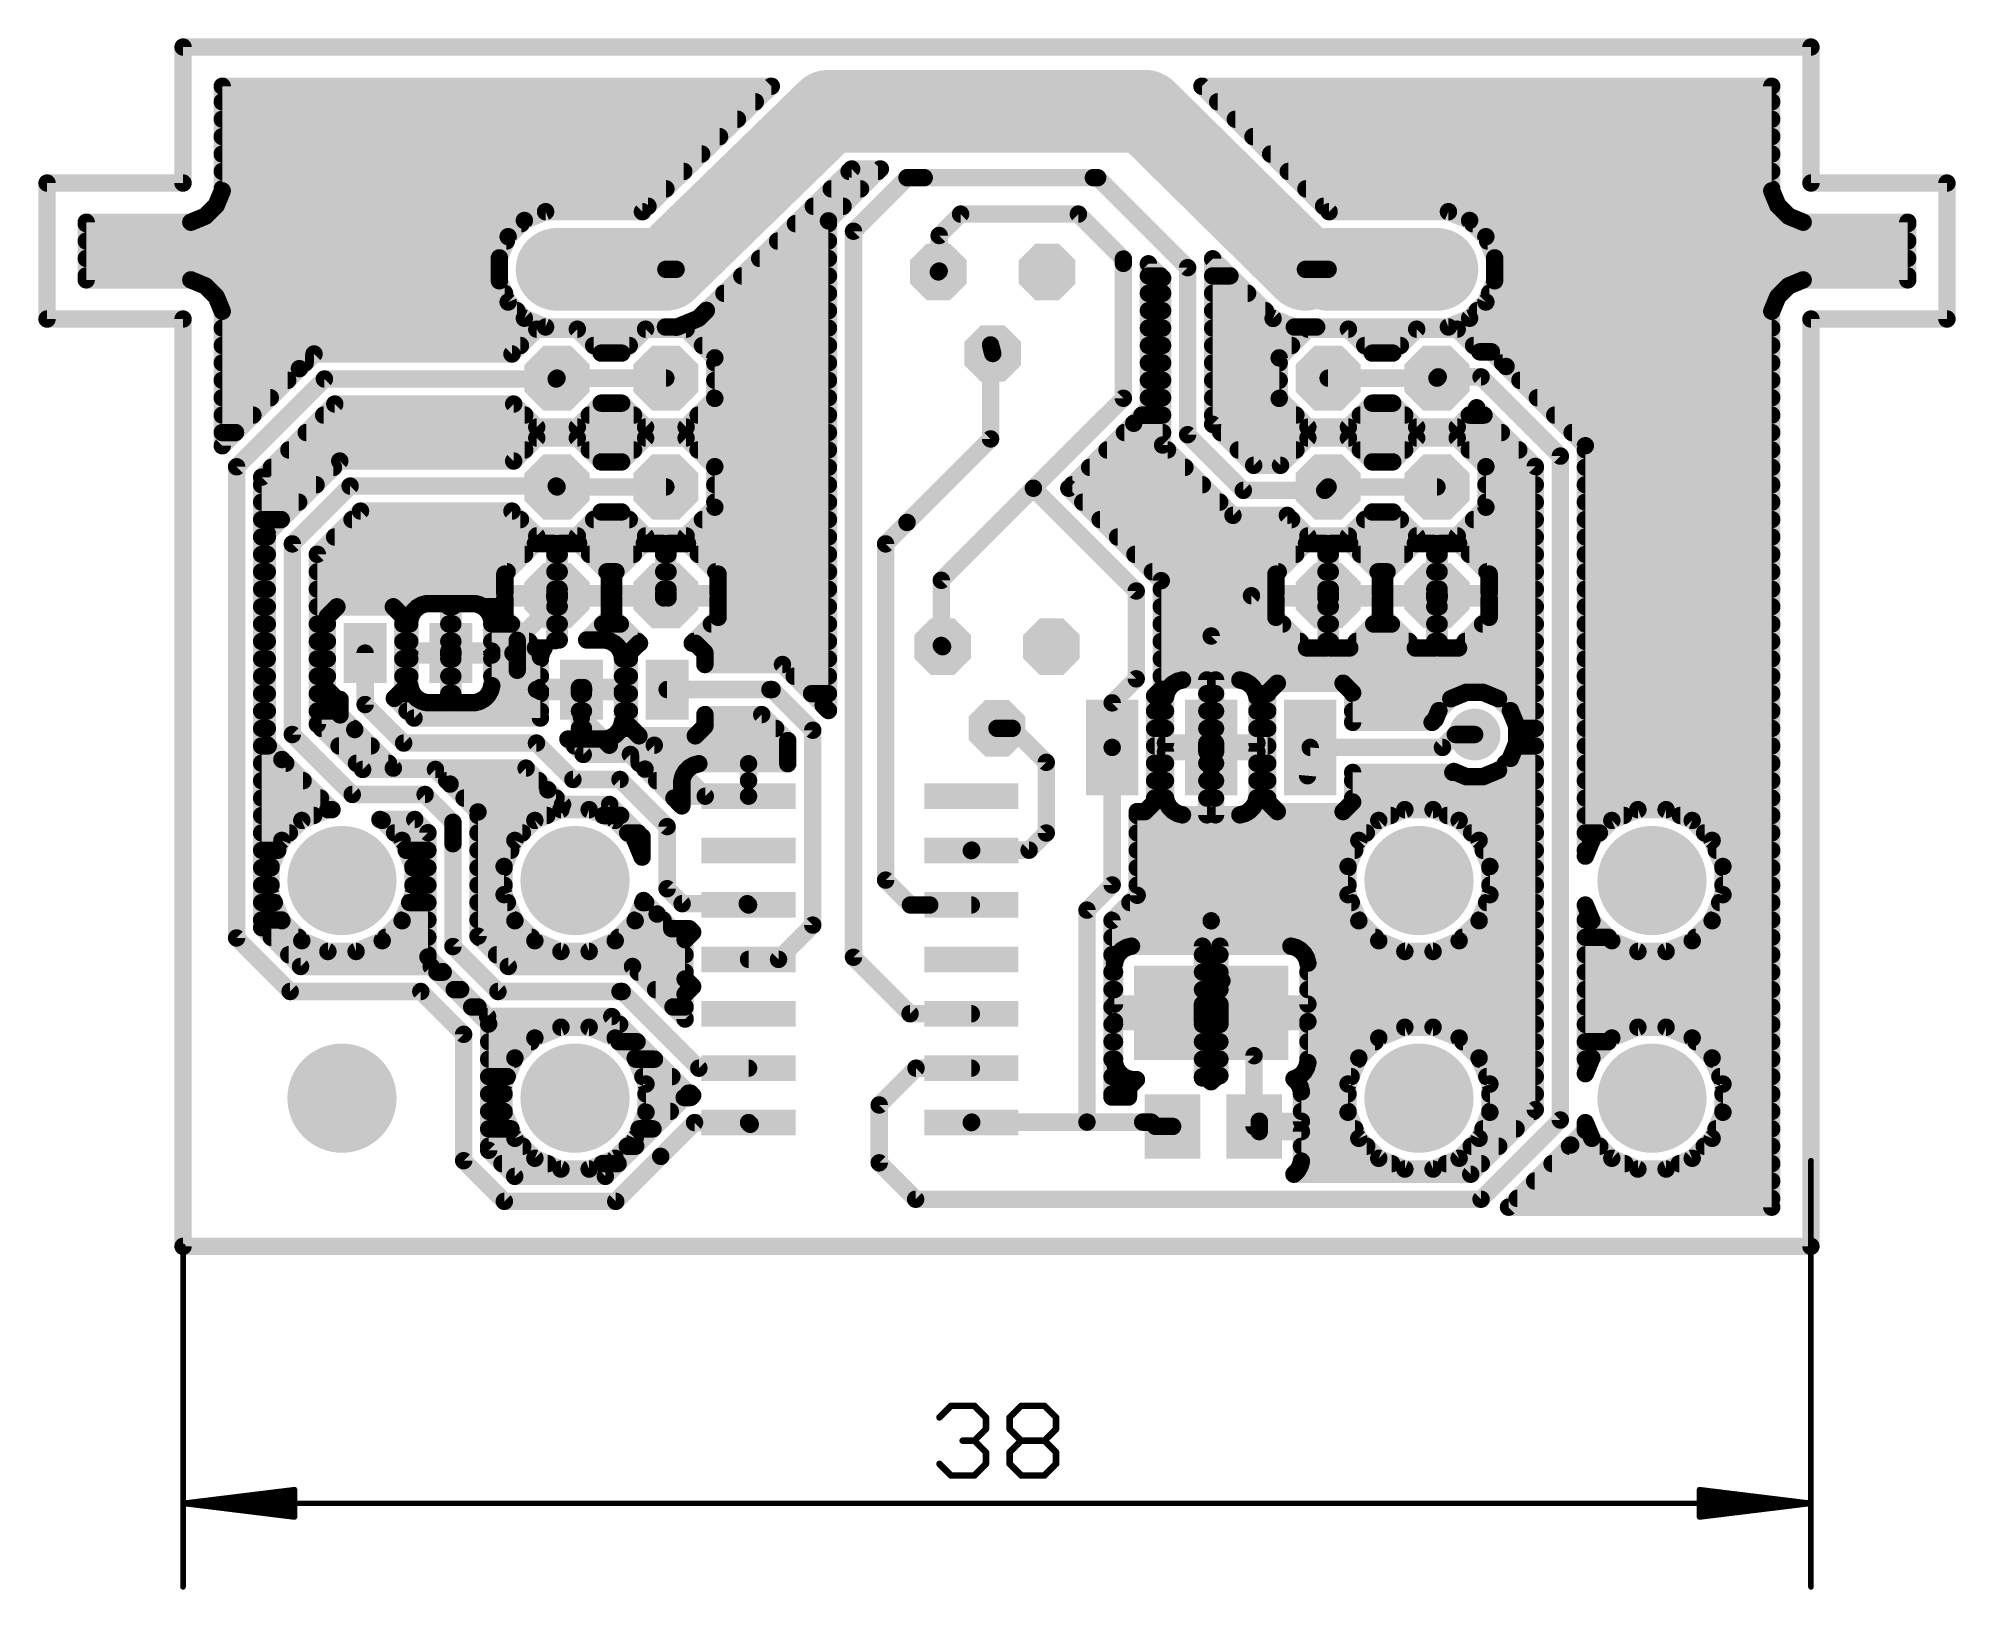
# Model space of a CAD drawing. Extents: x -22.4 to 22.4, y -27 to 9.2.
import ezdxf

# ---------------------------------------------------------------- set-up
doc = ezdxf.new("R2010")
doc.units = 0
for name, color, linetype in [('16', 175, 'CONTINUOUS'), ('17', 82, 'CONTINUOUS'), ('18', 82, 'CONTINUOUS'), ('20', 7, 'CONTINUOUS')]:
    doc.layers.add(name, color=color, linetype=linetype)

# ---------------------------------------------------------------- blocks, each defined once
blk = doc.blocks.new('RECT')
blk.add_solid([(-0.5, -0.5), (0.5, -0.5), (-0.5, 0.5), (0.5, 0.5)])
blk = doc.blocks.new('OCTAGONP')
at = {"const_width": 0.5}
blk.add_lwpolyline([(-0.25, -0.1036), (-0.25, 0.1036), (-0.1036, 0.25), (0.1036, 0.25), (0.25, 0.1036), (0.25, -0.1036), (0.1036, -0.25), (-0.1036, -0.25), (-0.25, -0.1036), (-0.25, 0.1036)], dxfattribs=at)
blk = doc.blocks.new('ROUNDP')
at = {"const_width": 0.5}
blk.add_lwpolyline([(0, -0.25, 1), (0, 0.25, 1), (0, -0.25)], format="xyb", dxfattribs=at)
blk = doc.blocks.new('ROUNDV')
at = {"const_width": 0.5}
blk.add_lwpolyline([(0, -0.25, 1), (0, 0.25, 1), (0, -0.25)], format="xyb", dxfattribs=at)

msp = doc.modelspace()

# ---------------------------------------------------------------- linework, layer by layer
at = {"layer": '16'}
for points, const_width in [([(-18.0856, 5.6431), (-18.0856, 8.0856)], 0.4064), ([(-18.0856, 8.0856), (-5.2683, 8.0856)], 0.4064), ([(-3.94, 7.5), (-7.73, 3.81)], 1.9304), ([(-5.2683, 8.0856), (-8.2771, 5.1562)], 0.4064), ([(-3.7, 7.5), (-3.94, 7.5)], 1.9304), ([(-3.7, 7.5), (3.19, 7.5)], 1.9304), ([(3.19, 7.5), (3.46, 7.5)], 1.9304), ([(3.46, 7.5), (7.2, 3.81)], 1.9304), ([(7.7523, 5.1562), (4.7832, 8.0856)], 0.4064), ([(4.7832, 8.0856), (18.0856, 8.0856)], 0.4064), ([(18.0856, 8.0856), (18.0856, 5.6431)], 0.4064), ([(-18.0856, 7.7216), (-5.6422, 7.7216)], 0.4064), ([(5.1521, 7.7216), (18.0856, 7.7216)], 0.4064), ([(-18.0856, 7.3152), (-6.0596, 7.3152)], 0.4064), ([(5.5641, 7.3152), (18.0856, 7.3152)], 0.4064), ([(-18.0856, 6.9088), (-6.477, 6.9088)], 0.4064), ([(5.976, 6.9088), (18.0856, 6.9088)], 0.4064), ([(-18.0856, 6.5024), (-6.8944, 6.5024)], 0.4064), ([(-18.0856, 6.096), (-7.3118, 6.096)], 0.4064), ([(-6.7845, 2.8517), (-3.3929, 6.1538)], 0.4064), ([(-2.7224, 6.1538), (-3.9342, 4.942)], 0.4064), ([(-3.4523, 6.096), (-2.7802, 6.096)], 0.4064), ([(-3.3929, 6.1538), (-2.7224, 6.1538)], 0.4064), ([(6.3879, 6.5024), (18.0856, 6.5024)], 0.4064), ([(6.7998, 6.096), (18.0856, 6.096)], 0.4064), ([(-18.2248, 5.307), (-18.0856, 5.6431)], 0.4064), ([(-18.0856, 5.6896), (-7.7292, 5.6896)], 0.4064), ([(-3.8697, 5.6896), (-3.1866, 5.6896)], 0.4064), ([(-3.35, 4.7), (-2.1, 5.95)], 0.4064), ([(-2.1, 5.95), (-1.7, 5.95)], 0.4064), ([(-1.7, 5.95), (2.25, 5.95)], 0.4064), ([(2.25, 5.95), (2.35, 5.95)], 0.4064), ([(2.35, 5.95), (4.45, 3.85)], 0.4064), ([(7.2117, 5.6896), (18.0856, 5.6896)], 0.4064), ([(18.0856, 5.6431), (18.2248, 5.307)], 0.4064), ([(-18.482, 5.0498), (-18.2248, 5.307)], 0.4064), ([(-18.2486, 5.2832), (-8.1467, 5.2832)], 0.4064), ([(-4.2871, 5.2832), (-3.593, 5.2832)], 0.4064), ([(7.6236, 5.2832), (18.2486, 5.2832)], 0.4064), ([(18.2248, 5.307), (18.482, 5.0498)], 0.4064), ([(-21.2606, 3.5644), (-21.2606, 4.9106)], 0.4064), ([(-21.2606, 4.9106), (-18.8181, 4.9106)], 0.4064), ([(-21.2606, 4.8768), (-11.107, 4.8768)], 0.4064), ([(-18.8181, 4.9106), (-18.482, 5.0498)], 0.4064), ([(-11.0326, 4.9512), (-11.4113, 4.5726)], 0.4064), ([(-10.5378, 5.1562), (-11.0326, 4.9512)], 0.4064), ([(-8.2771, 5.1562), (-10.5378, 5.1562)], 0.4064), ([(-4.7045, 4.8768), (-3.9342, 4.8768)], 0.4064), ([(-3.9342, 4.942), (-3.9342, -6.4896)], 0.4064), ([(-0.85, 5.1), (-1.35, 4.6)], 0.4064), ([(1.9, 5.1), (-0.85, 5.1)], 0.4064), ([(2.95, 4.05), (1.9, 5.1)], 0.4064), ([(10.5378, 5.1562), (7.7523, 5.1562)], 0.4064), ([(11.0326, 4.9512), (10.5378, 5.1562)], 0.4064), ([(11.4113, 4.5726), (11.0326, 4.9512)], 0.4064), ([(11.107, 4.8768), (21.2606, 4.8768)], 0.4064), ([(18.482, 5.0498), (18.8181, 4.9106)], 0.4064), ([(18.8181, 4.9106), (21.2606, 4.9106)], 0.4064), ([(21.2606, 4.9106), (21.2606, 3.5644)], 0.4064), ([(-21.2606, 4.4704), (-11.4536, 4.4704)], 0.4064), ([(-11.4113, 4.5726), (-11.6162, 4.0778)], 0.4064), ([(-10.27, 3.81), (-7.73, 3.81)], 1.9304), ([(-5.1219, 4.4704), (-3.9342, 4.4704)], 0.4064), ([(-3.35, -12.25), (-3.35, 4.7)], 0.4064), ([(-1.35, 4.6), (-1.35, 3.77)], 0.4064), ([(7.73, 3.81), (10.27, 3.81)], 1.9304), ([(11.6162, 4.0778), (11.4113, 4.5726)], 0.4064), ([(11.4536, 4.4704), (21.2606, 4.4704)], 0.4064), ([(-21.2606, 4.064), (-11.6162, 4.064)], 0.4064), ([(-11.6162, 4.0778), (-11.6162, 3.5422)], 0.4064), ([(-5.5393, 4.064), (-3.9342, 4.064)], 0.4064), ([(2.95, 3.95), (2.95, 4.05)], 0.4064), ([(2.95, 3.95), (2.95, 0.8)], 0.4064), ([(3.5342, 0.558), (3.5342, 3.9396)], 0.4064), ([(3.5342, 3.9396), (3.8658, 3.608)], 0.4064), ([(4.45, 3.85), (4.45, -0.05)], 0.4064), ([(5.0342, 0.192), (5.0342, 4.0557)], 0.4064), ([(5.0342, 4.0557), (6.4451, 2.6636)], 0.4064), ([(11.6162, 3.5422), (11.6162, 4.0778)], 0.4064), ([(11.6162, 4.064), (21.2606, 4.064)], 0.4064), ([(-21.2606, 3.6576), (-11.6162, 3.6576)], 0.4064), ([(-18.8181, 3.5644), (-21.2606, 3.5644)], 0.4064), ([(-18.482, 3.4252), (-18.8181, 3.5644)], 0.4064), ([(-18.2248, 3.168), (-18.482, 3.4252)], 0.4064), ([(-11.6162, 3.5422), (-11.4113, 3.0474)], 0.4064), ([(-7.73, 3.81), (-7.49, 3.81)], 0.4064), ([(-5.9567, 3.6576), (-3.9342, 3.6576)], 0.4064), ([(-1.35, 3.77), (-1.37, 3.75)], 0.4064), ([(3.5342, 3.6576), (3.8162, 3.6576)], 0.4064), ([(3.8658, 3.608), (3.8658, -0.292)], 0.4064), ([(5.0342, 3.6576), (5.4377, 3.6576)], 0.4064), ([(7.73, 3.81), (7.2, 3.81)], 0.4064), ([(11.4113, 3.0474), (11.6162, 3.5422)], 0.4064), ([(11.6162, 3.6576), (21.2606, 3.6576)], 0.4064), ([(18.482, 3.4252), (18.2248, 3.168)], 0.4064), ([(18.8181, 3.5644), (18.482, 3.4252)], 0.4064), ([(21.2606, 3.5644), (18.8181, 3.5644)], 0.4064), ([(-18.308, 3.2512), (-11.4957, 3.2512)], 0.4064), ([(-18.0856, 2.8319), (-18.2248, 3.168)], 0.4064), ([(-11.4113, 3.0474), (-11.0326, 2.6687)], 0.4064), ([(-6.3742, 3.2512), (-3.9342, 3.2512)], 0.4064), ([(3.5342, 3.2512), (3.8658, 3.2512)], 0.4064), ([(5.0342, 3.2512), (5.8496, 3.2512)], 0.4064), ([(11.0326, 2.6687), (11.4113, 3.0474)], 0.4064), ([(11.4957, 3.2512), (18.308, 3.2512)], 0.4064), ([(18.2248, 3.168), (18.0856, 2.8319)], 0.4064), ([(-18.0909, 2.8448), (-11.2086, 2.8448)], 0.4064), ([(-18.0856, -0.3094), (-18.0856, 2.8319)], 0.4064), ([(-11.0326, 2.6687), (-10.5378, 2.4638)], 0.4064), ([(-7.4622, 2.4638), (-7.2232, 2.5628)], 0.4064), ([(-7.2232, 2.5628), (-6.9828, 2.6587)], 0.4064), ([(-6.9828, 2.6587), (-6.9761, 2.6652)], 0.4064), ([(-6.9761, 2.6652), (-6.9674, 2.6687)], 0.4064), ([(-6.9674, 2.6687), (-6.7845, 2.8517)], 0.4064), ([(-6.7914, 2.8448), (-3.9342, 2.8448)], 0.4064), ([(3.5342, 2.8448), (3.8658, 2.8448)], 0.4064), ([(5.0342, 2.8448), (6.2615, 2.8448)], 0.4064), ([(6.4451, 2.6636), (6.9413, 2.462)], 0.4064), ([(10.5378, 2.4638), (11.0326, 2.6687)], 0.4064), ([(11.2086, 2.8448), (18.0909, 2.8448)], 0.4064), ([(18.0856, 2.8319), (18.0856, -18.0856)], 0.4064), ([(-18.0856, 2.4384), (-3.9342, 2.4384)], 0.4064), ([(-10.7434, 2.413), (-11.3222, 1.8342)], 0.4064), ([(-9.7966, 2.413), (-10.7434, 2.413)], 0.4064), ([(-10.5378, 2.4638), (-7.739, 2.4638)], 0.4064), ([(-9.2378, 1.8542), (-9.7966, 2.413)], 0.4064), ([(-8.2034, 2.413), (-8.7622, 1.8542)], 0.4064), ([(-7.2566, 2.413), (-8.2034, 2.413)], 0.4064), ([(-7.739, 2.4638), (-7.4802, 2.4603)], 0.4064), ([(-7.4802, 2.4603), (-7.4716, 2.4638)], 0.4064), ([(-7.4716, 2.4638), (-7.4622, 2.4638)], 0.4064), ([(-6.587, 1.7434), (-7.2566, 2.413)], 0.4064), ([(-0.15, -0.15), (-0.15, 2.045)], 0.4064), ([(-0.15, 2.045), (-0.1, 1.845)], 0.4064), ([(3.5342, 2.4384), (3.8658, 2.4384)], 0.4064), ([(5.0342, 2.4384), (18.0856, 2.4384)], 0.4064), ([(7.2566, 2.413), (6.587, 1.7434)], 0.4064), ([(6.9413, 2.462), (7.4581, 2.4655)], 0.4064), ([(8.2034, 2.413), (7.2566, 2.413)], 0.4064), ([(7.4581, 2.4655), (7.4622, 2.4638)], 0.4064), ([(7.4622, 2.4638), (10.5378, 2.4638)], 0.4064), ([(8.7622, 1.8542), (8.2034, 2.413)], 0.4064), ([(9.7966, 2.413), (9.2378, 1.8542)], 0.4064), ([(10.7434, 2.413), (9.7966, 2.413)], 0.4064), ([(11.2722, 1.8842), (10.7434, 2.413)], 0.4064), ([(-18.0856, 2.032), (-11.1244, 2.032)], 0.4064), ([(-18.0856, 1.6256), (-16.1506, 1.6256)], 0.4064), ([(-15.942, 1.8342), (-16.2842, 1.492)], 0.4064), ([(-11.3222, 1.8342), (-15.942, 1.8342)], 0.4064), ([(-9.4156, 2.032), (-8.5844, 2.032)], 0.4064), ([(-8.7622, 1.8542), (-9.2378, 1.8542)], 0.4064), ([(-6.8756, 2.032), (-3.9342, 2.032)], 0.4064), ([(-6.587, 0.7966), (-6.587, 1.7434)], 0.4064), ([(-6.587, 1.6256), (-3.9342, 1.6256)], 0.4064), ([(3.5342, 2.032), (3.8658, 2.032)], 0.4064), ([(3.5342, 1.6256), (3.8658, 1.6256)], 0.4064), ([(5.0342, 2.032), (6.8756, 2.032)], 0.4064), ([(5.0342, 1.6256), (6.587, 1.6256)], 0.4064), ([(6.587, 1.7434), (6.587, 0.7966)], 0.4064), ([(8.5844, 2.032), (9.4156, 2.032)], 0.4064), ([(9.2378, 1.8542), (8.7622, 1.8542)], 0.4064), ([(11.1244, 2.032), (18.0856, 2.032)], 0.4064), ([(11.542, 1.8842), (11.2722, 1.8842)], 0.4064), ([(11.8842, 1.542), (11.542, 1.8842)], 0.4064), ([(11.8006, 1.6256), (18.0856, 1.6256)], 0.4064), ([(-16.2842, 1.492), (-18.0856, -0.3094)], 0.4064), ([(-18.0856, 1.2192), (-16.557, 1.2192)], 0.4064), ([(-17.75, -0.8), (-15.7, 1.25)], 0.4064), ([(-15.7, 1.25), (-10.29, 1.25)], 0.4064), ([(-10.29, 1.25), (-10.27, 1.27)], 0.4064), ([(-10.27, 1.27), (-7.73, 1.27)], 0.4064), ([(-6.587, 1.2192), (-3.9342, 1.2192)], 0.4064), ([(3.5342, 1.2192), (3.8658, 1.2192)], 0.4064), ([(5.0342, 1.2192), (6.587, 1.2192)], 0.4064), ([(7.73, 1.27), (10.27, 1.27)], 0.4064), ([(10.3, 1.3), (10.27, 1.27)], 0.4064), ([(11.3, 1.3), (10.3, 1.3)], 0.4064), ([(13.15, -0.55), (11.3, 1.3)], 0.4064), ([(13.7342, -0.308), (11.8842, 1.542)], 0.4064), ([(12.207, 1.2192), (18.0856, 1.2192)], 0.4064), ([(-18.0856, 0.8128), (-16.9634, 0.8128)], 0.4064), ([(-7.2566, 0.127), (-6.587, 0.7966)], 0.4064), ([(-6.587, 0.8128), (-3.9342, 0.8128)], 0.4064), ([(2.95, 0.8), (0.85, -1.3)], 0.4064), ([(3.5342, 0.8128), (3.8658, 0.8128)], 0.4064), ([(5.0342, 0.8128), (6.587, 0.8128)], 0.4064), ([(6.587, 0.7966), (7.2566, 0.127)], 0.4064), ([(12.6134, 0.8128), (18.0856, 0.8128)], 0.4064), ([(-18.0856, 0.4064), (-17.3698, 0.4064)], 0.4064), ([(-17.1658, -1.042), (-15.458, 0.6658)], 0.4064), ([(-15.7174, 0.4064), (-11.0228, 0.4064)], 0.4064), ([(-15.458, 0.6658), (-11.2822, 0.6658)], 0.4064), ([(-11.2822, 0.6658), (-10.7434, 0.127)], 0.4064), ([(-9.7966, 0.127), (-9.2378, 0.6858)], 0.4064), ([(-9.5172, 0.4064), (-8.4828, 0.4064)], 0.4064), ([(-9.2378, 0.6858), (-8.7622, 0.6858)], 0.4064), ([(-8.7622, 0.6858), (-8.2034, 0.127)], 0.4064), ([(-6.9772, 0.4064), (-3.9342, 0.4064)], 0.4064), ([(3.192, 0.2158), (3.5342, 0.558)], 0.4064), ([(3.3826, 0.4064), (3.8658, 0.4064)], 0.4064), ([(5.0342, 0.4064), (6.9772, 0.4064)], 0.4064), ([(8.2034, 0.127), (8.7622, 0.6858)], 0.4064), ([(8.4828, 0.4064), (9.5172, 0.4064)], 0.4064), ([(8.7622, 0.6858), (9.2378, 0.6858)], 0.4064), ([(9.2378, 0.6858), (9.7966, 0.127)], 0.4064), ([(10.7434, 0.127), (11.1951, 0.5787)], 0.4064), ([(11.0228, 0.4064), (11.3674, 0.4064)], 0.4064), ([(11.1951, 0.5787), (12.5658, -0.792)], 0.4064), ([(13.0198, 0.4064), (18.0856, 0.4064)], 0.4064), ([(-18.0856, 0), (-17.7762, 0)], 0.4064), ([(-16.1238, 0), (-3.9342, 0)], 0.4064), ([(-10.7434, -0.127), (-11.2822, -0.6658)], 0.4064), ([(-10.7434, 0.127), (-9.7966, 0.127)], 0.4064), ([(-9.7966, -0.127), (-10.7434, -0.127)], 0.4064), ([(-9.2378, -0.6858), (-9.7966, -0.127)], 0.4064), ([(-8.2034, -0.127), (-8.7622, -0.6858)], 0.4064), ([(-8.2034, 0.127), (-7.2566, 0.127)], 0.4064), ([(-7.2566, -0.127), (-8.2034, -0.127)], 0.4064), ([(-6.587, -0.7966), (-7.2566, -0.127)], 0.4064), ([(-2.1, -2.1), (-0.15, -0.15)], 0.4064), ([(1.6762, -1.3), (3.192, 0.2158)], 0.4064), ([(2.9762, 0), (3.8658, 0)], 0.4064), ([(3.192, 0.2158), (3.192, 0.2158)], 0.4064), ([(4.45, -0.05), (5.75, -1.35)], 0.4064), ([(5.992, -0.7658), (5.0342, 0.192)], 0.4064), ([(5.2262, 0), (11.7738, 0)], 0.4064), ([(7.2566, -0.127), (6.6178, -0.7658)], 0.4064), ([(7.2566, 0.127), (8.2034, 0.127)], 0.4064), ([(8.2034, -0.127), (7.2566, -0.127)], 0.4064), ([(8.7622, -0.6858), (8.2034, -0.127)], 0.4064), ([(9.7966, -0.127), (9.2378, -0.6858)], 0.4064), ([(9.7966, 0.127), (10.7434, 0.127)], 0.4064), ([(10.7434, -0.127), (9.7966, -0.127)], 0.4064), ([(11.413, -0.7966), (10.7434, -0.127)], 0.4064), ([(13.4262, 0), (18.0856, 0)], 0.4064), ([(-16.5302, -0.4064), (-11.0228, -0.4064)], 0.4064), ([(-9.5172, -0.4064), (-8.4828, -0.4064)], 0.4064), ([(-6.9772, -0.4064), (-3.9342, -0.4064)], 0.4064), ([(2.5698, -0.4064), (3.9802, -0.4064)], 0.4064), ([(3.8658, -0.292), (5.508, -1.9342)], 0.4064), ([(5.6326, -0.4064), (6.9772, -0.4064)], 0.4064), ([(8.4828, -0.4064), (9.5172, -0.4064)], 0.4064), ([(11.0228, -0.4064), (12.1802, -0.4064)], 0.4064), ([(13.15, -16.05), (13.15, -0.55)], 0.4064), ([(13.7342, -9.8887), (13.7342, -0.308)], 0.4064), ([(13.7342, -0.4064), (18.0856, -0.4064)], 0.4064), ([(-17.75, -11.8), (-17.75, -0.8)], 0.4064), ([(-17.1658, -11.558), (-17.1658, -1.042)], 0.4064), ([(-15.342, -0.6658), (-17.0342, -2.358)], 0.4064), ([(-16.9366, -0.8128), (-15.489, -0.8128)], 0.4064), ([(-11.2822, -0.6658), (-15.342, -0.6658)], 0.4064), ([(-8.7622, -0.6858), (-9.2378, -0.6858)], 0.4064), ([(-6.587, -1.7434), (-6.587, -0.7966)], 0.4064), ([(-6.587, -0.8128), (-3.9342, -0.8128)], 0.4064), ([(2.1634, -0.8128), (4.3866, -0.8128)], 0.4064), ([(6.6178, -0.7658), (5.992, -0.7658)], 0.4064), ([(9.2378, -0.6858), (8.7622, -0.6858)], 0.4064), ([(11.413, -1.7434), (11.413, -0.7966)], 0.4064), ([(11.413, -0.8128), (12.5658, -0.8128)], 0.4064), ([(12.5658, -0.792), (12.5658, -15.808)], 0.4064), ([(13.7342, -0.8128), (18.0856, -0.8128)], 0.4064), ([(-17.1658, -1.2192), (-15.8954, -1.2192)], 0.4064), ([(-16.45, -2.6), (-15.1, -1.25)], 0.4064), ([(-15.1, -1.25), (-10.29, -1.25)], 0.4064), ([(-10.29, -1.25), (-10.27, -1.27)], 0.4064), ([(-10.27, -1.27), (-7.73, -1.27)], 0.4064), ([(-6.587, -1.2192), (-3.9342, -1.2192)], 0.4064), ([(0.85, -1.3), (-1.3, -3.45)], 0.4064), ([(3.25, -3.7), (0.85, -1.3)], 0.4064), ([(3.8342, -3.458), (1.6762, -1.3)], 0.4064), ([(1.757, -1.2192), (4.793, -1.2192)], 0.4064), ([(5.75, -1.35), (7.65, -1.35)], 0.4064), ([(7.65, -1.35), (7.73, -1.27)], 0.4064), ([(7.73, -1.27), (10.27, -1.27)], 0.4064), ([(11.413, -1.2192), (12.5658, -1.2192)], 0.4064), ([(13.7342, -1.2192), (18.0856, -1.2192)], 0.4064), ([(-17.1658, -1.6256), (-16.3018, -1.6256)], 0.4064), ([(-15.8658, -2.842), (-14.858, -1.8342)], 0.4064), ([(-14.858, -1.8342), (-11.3222, -1.8342)], 0.4064), ([(-11.3222, -1.8342), (-10.7434, -2.413)], 0.4064), ([(-9.7966, -2.413), (-9.2378, -1.8542)], 0.4064), ([(-9.2378, -1.8542), (-8.7622, -1.8542)], 0.4064), ([(-8.7622, -1.8542), (-8.2034, -2.413)], 0.4064), ([(-7.2566, -2.413), (-6.587, -1.7434)], 0.4064), ([(-6.587, -1.6256), (-3.9342, -1.6256)], 0.4064), ([(2.0018, -1.6256), (5.1994, -1.6256)], 0.4064), ([(5.508, -1.9342), (6.7778, -1.9342)], 0.4064), ([(6.7778, -1.9342), (7.2566, -2.413)], 0.4064), ([(8.2034, -2.413), (8.7622, -1.8542)], 0.4064), ([(8.7622, -1.8542), (9.2378, -1.8542)], 0.4064), ([(9.2378, -1.8542), (9.7966, -2.413)], 0.4064), ([(10.7434, -2.413), (11.413, -1.7434)], 0.4064), ([(11.413, -1.6256), (12.5658, -1.6256)], 0.4064), ([(13.7342, -1.6256), (18.0856, -1.6256)], 0.4064), ([(-17.1658, -2.032), (-16.7082, -2.032)], 0.4064), ([(-17.1658, -2.4384), (-17.0342, -2.4384)], 0.4064), ([(-17.0342, -2.358), (-17.0342, -7.292)], 0.4064), ([(-15.4622, -2.4384), (-3.9342, -2.4384)], 0.4064), ([(-15.0558, -2.032), (-11.1244, -2.032)], 0.4064), ([(-10.7434, -2.413), (-9.7966, -2.413)], 0.4064), ([(-9.4156, -2.032), (-8.5844, -2.032)], 0.4064), ([(-8.2034, -2.413), (-7.2566, -2.413)], 0.4064), ([(-6.8756, -2.032), (-3.9342, -2.032)], 0.4064), ([(-2.6, -2.6), (-2.1, -2.1)], 0.4064), ([(2.4082, -2.032), (6.8756, -2.032)], 0.4064), ([(2.8146, -2.4384), (12.5658, -2.4384)], 0.4064), ([(7.2566, -2.413), (8.2034, -2.413)], 0.4064), ([(8.5844, -2.032), (9.4156, -2.032)], 0.4064), ([(9.7966, -2.413), (10.7434, -2.413)], 0.4064), ([(11.1244, -2.032), (12.5658, -2.032)], 0.4064), ([(13.7342, -2.032), (18.0856, -2.032)], 0.4064), ([(13.7342, -2.4384), (18.0856, -2.4384)], 0.4064), ([(-17.1658, -2.8448), (-17.0342, -2.8448)], 0.4064), ([(-16.45, -7.05), (-16.45, -2.6)], 0.4064), ([(-15.8658, -6.808), (-15.8658, -2.842)], 0.4064), ([(-15.8658, -2.8448), (-11.029, -2.8448)], 0.4064), ([(-10.775, -2.5908), (-11.4892, -3.305)], 0.4064), ([(-10.3208, -2.5908), (-10.775, -2.5908)], 0.4064), ([(-10.3208, -3.7592), (-10.3208, -2.5908)], 0.4064), ([(-10.3208, -2.8448), (-10.2192, -2.8448)], 0.4064), ([(-9.765, -2.5908), (-10.2192, -2.5908)], 0.4064), ([(-10.2192, -2.5908), (-10.2192, -3.7592)], 0.4064), ([(-9.0508, -3.305), (-9.765, -2.5908)], 0.4064), ([(-9.511, -2.8448), (-8.489, -2.8448)], 0.4064), ([(-8.235, -2.5908), (-8.9492, -3.305)], 0.4064), ([(-7.7808, -2.5908), (-8.235, -2.5908)], 0.4064), ([(-7.7808, -3.7592), (-7.7808, -2.5908)], 0.4064), ([(-7.7808, -2.8448), (-7.6792, -2.8448)], 0.4064), ([(-7.225, -2.5908), (-7.6792, -2.5908)], 0.4064), ([(-7.6792, -2.5908), (-7.6792, -3.7592)], 0.4064), ([(-6.5108, -3.305), (-7.225, -2.5908)], 0.4064), ([(-6.971, -2.8448), (-3.9342, -2.8448)], 0.4064), ([(-2.6, -10.45), (-2.6, -2.6)], 0.4064), ([(3.221, -2.8448), (6.971, -2.8448)], 0.4064), ([(7.225, -2.5908), (6.5108, -3.305)], 0.4064), ([(7.6792, -2.5908), (7.225, -2.5908)], 0.4064), ([(7.6792, -3.7592), (7.6792, -2.5908)], 0.4064), ([(7.6792, -2.8448), (7.7808, -2.8448)], 0.4064), ([(8.235, -2.5908), (7.7808, -2.5908)], 0.4064), ([(7.7808, -2.5908), (7.7808, -3.7592)], 0.4064), ([(8.9492, -3.305), (8.235, -2.5908)], 0.4064), ([(8.489, -2.8448), (9.511, -2.8448)], 0.4064), ([(9.765, -2.5908), (9.0508, -3.305)], 0.4064), ([(10.2192, -2.5908), (9.765, -2.5908)], 0.4064), ([(10.2192, -3.7592), (10.2192, -2.5908)], 0.4064), ([(10.2192, -2.8448), (10.3208, -2.8448)], 0.4064), ([(10.775, -2.5908), (10.3208, -2.5908)], 0.4064), ([(10.3208, -2.5908), (10.3208, -3.7592)], 0.4064), ([(11.4892, -3.305), (10.775, -2.5908)], 0.4064), ([(11.029, -2.8448), (12.5658, -2.8448)], 0.4064), ([(13.7342, -2.8448), (18.0856, -2.8448)], 0.4064), ([(-17.1658, -3.2512), (-17.0342, -3.2512)], 0.4064), ([(-15.8658, -3.2512), (-11.4354, -3.2512)], 0.4064), ([(-11.4892, -3.305), (-11.4892, -3.7592)], 0.4064), ([(-10.3208, -3.2512), (-10.2192, -3.2512)], 0.4064), ([(-9.1046, -3.2512), (-8.8954, -3.2512)], 0.4064), ([(-9.0508, -3.7592), (-9.0508, -3.305)], 0.4064), ([(-8.9492, -3.305), (-8.9492, -3.7592)], 0.4064), ([(-7.7808, -3.2512), (-7.6792, -3.2512)], 0.4064), ([(-6.5646, -3.2512), (-3.9342, -3.2512)], 0.4064), ([(-6.5108, -3.7592), (-6.5108, -3.305)], 0.4064), ([(3.6274, -3.2512), (6.5646, -3.2512)], 0.4064), ([(6.5108, -3.305), (6.5108, -3.7592)], 0.4064), ([(7.6792, -3.2512), (7.7808, -3.2512)], 0.4064), ([(8.8954, -3.2512), (9.1046, -3.2512)], 0.4064), ([(8.9492, -3.7592), (8.9492, -3.305)], 0.4064), ([(9.0508, -3.305), (9.0508, -3.7592)], 0.4064), ([(10.2192, -3.2512), (10.3208, -3.2512)], 0.4064), ([(11.4354, -3.2512), (12.5658, -3.2512)], 0.4064), ([(11.4892, -3.7592), (11.4892, -3.305)], 0.4064), ([(13.7342, -3.2512), (18.0856, -3.2512)], 0.4064), ([(-17.1658, -3.6576), (-17.0342, -3.6576)], 0.4064), ([(-15.8658, -3.6576), (-11.4892, -3.6576)], 0.4064), ([(-11.4892, -3.7592), (-10.3208, -3.7592)], 0.4064), ([(-10.3208, -3.6576), (-10.2192, -3.6576)], 0.4064), ([(-10.2192, -3.7592), (-10.3208, -3.7592)], 0.4064), ([(-10.3208, -3.7592), (-10.3208, -3.8608)], 0.4064), ([(-10.2192, -3.8608), (-10.2192, -3.7592)], 0.4064), ([(-10.2192, -3.7592), (-9.0508, -3.7592)], 0.4064), ([(-9.0508, -3.6576), (-8.9492, -3.6576)], 0.4064), ([(-8.9492, -3.7592), (-7.7808, -3.7592)], 0.4064), ([(-7.7808, -3.6576), (-7.6792, -3.6576)], 0.4064), ([(-7.6792, -3.7592), (-7.7808, -3.7592)], 0.4064), ([(-7.7808, -3.7592), (-7.7808, -3.8608)], 0.4064), ([(-7.6792, -3.8608), (-7.6792, -3.7592)], 0.4064), ([(-7.6792, -3.7592), (-6.5108, -3.7592)], 0.4064), ([(-6.5108, -3.6576), (-3.9342, -3.6576)], 0.4064), ([(-1.3, -3.45), (-1.3, -4.97)], 0.4064), ([(3.25, -5.75), (3.25, -3.7)], 0.4064), ([(3.8342, -5.992), (3.8342, -3.458)], 0.4064), ([(3.8342, -3.6576), (6.5108, -3.6576)], 0.4064), ([(6.5108, -3.7592), (7.6792, -3.7592)], 0.4064), ([(7.6792, -3.6576), (7.7808, -3.6576)], 0.4064), ([(7.7808, -3.7592), (7.6792, -3.7592)], 0.4064), ([(7.6792, -3.7592), (7.6792, -3.8608)], 0.4064), ([(7.7808, -3.8608), (7.7808, -3.7592)], 0.4064), ([(7.7808, -3.7592), (8.9492, -3.7592)], 0.4064), ([(8.9492, -3.6576), (9.0508, -3.6576)], 0.4064), ([(9.0508, -3.7592), (10.2192, -3.7592)], 0.4064), ([(10.2192, -3.6576), (10.3208, -3.6576)], 0.4064), ([(10.3208, -3.7592), (10.2192, -3.7592)], 0.4064), ([(10.2192, -3.7592), (10.2192, -3.8608)], 0.4064), ([(10.3208, -3.8608), (10.3208, -3.7592)], 0.4064), ([(10.3208, -3.7592), (11.4892, -3.7592)], 0.4064), ([(11.4892, -3.6576), (12.5658, -3.6576)], 0.4064), ([(13.7342, -3.6576), (18.0856, -3.6576)], 0.4064), ([(-17.1658, -4.064), (-17.0342, -4.064)], 0.4064), ([(-15.8658, -4.064), (-13.4958, -4.064)], 0.4064), ([(-15.4078, -4.069), (-15.631, -4.2922)], 0.4064), ([(-14.0922, -4.069), (-15.4078, -4.069)], 0.4064), ([(-13.869, -4.2922), (-14.0922, -4.069)], 0.4064), ([(-13.6159, -4.1693), (-13.676, -4.2735)], 0.4064), ([(-13.5307, -4.0841), (-13.6159, -4.1693)], 0.4064), ([(-13.4265, -4.024), (-13.5307, -4.0841)], 0.4064), ([(-13.3102, -3.9928), (-13.4265, -4.024)], 0.4064), ([(-12.7968, -3.9928), (-13.3102, -3.9928)], 0.4064), ([(-12.7968, -5.1032), (-12.7968, -3.9928)], 0.4064), ([(-12.7968, -4.064), (-12.7032, -4.064)], 0.4064), ([(-12.1898, -3.9928), (-12.7032, -3.9928)], 0.4064), ([(-12.7032, -3.9928), (-12.7032, -5.1032)], 0.4064), ([(-12.0735, -4.024), (-12.1898, -3.9928)], 0.4064), ([(-11.9693, -4.0841), (-12.0735, -4.024)], 0.4064), ([(-12.0042, -4.064), (-11.4892, -4.064)], 0.4064), ([(-11.8841, -4.1693), (-11.9693, -4.0841)], 0.4064), ([(-11.824, -4.2735), (-11.8841, -4.1693)], 0.4064), ([(-10.3208, -3.8608), (-11.4892, -3.8608)], 0.4064), ([(-11.4892, -3.8608), (-11.4892, -4.315)], 0.4064), ([(-10.27, -3.92), (-11.2, -4.85)], 0.4064), ([(-10.3208, -3.8608), (-10.2192, -3.8608)], 0.4064), ([(-10.3208, -4.859), (-10.3208, -3.8608)], 0.4064), ([(-10.3208, -4.064), (-10.2192, -4.064)], 0.4064), ([(-10.27, -3.81), (-7.73, -3.81)], 0.4064), ([(-10.27, -3.81), (-10.27, -3.92)], 0.4064), ([(-9.0508, -3.8608), (-10.2192, -3.8608)], 0.4064), ([(-10.2192, -3.8608), (-10.2192, -4.8428)], 0.4064), ([(-9.0508, -4.315), (-9.0508, -3.8608)], 0.4064), ([(-9.0508, -4.064), (-8.9492, -4.064)], 0.4064), ([(-7.7808, -3.8608), (-8.9492, -3.8608)], 0.4064), ([(-8.9492, -3.8608), (-8.9492, -4.315)], 0.4064), ([(-6.5108, -3.8608), (-7.6792, -3.8608)], 0.4064), ([(-6.5108, -4.315), (-6.5108, -3.8608)], 0.4064), ([(-6.5108, -4.064), (-3.9342, -4.064)], 0.4064), ([(3.8342, -4.064), (6.5108, -4.064)], 0.4064), ([(5.94, -3.81), (5, -4.75)], 0.4064), ([(7.73, -3.81), (5.94, -3.81)], 0.4064), ([(7.6792, -3.8608), (6.5108, -3.8608)], 0.4064), ([(6.5108, -3.8608), (6.5108, -4.315)], 0.4064), ([(7.6792, -5.0292), (7.6792, -3.8608)], 0.4064), ([(7.6792, -3.8608), (7.7808, -3.8608)], 0.4064), ([(7.6792, -4.064), (7.7808, -4.064)], 0.4064), ([(7.73, -3.81), (10.27, -3.81)], 0.4064), ([(7.7808, -3.8608), (7.7808, -5.0292)], 0.4064), ([(8.9492, -3.8608), (7.7808, -3.8608)], 0.4064), ([(8.9492, -4.315), (8.9492, -3.8608)], 0.4064), ([(8.9492, -4.064), (9.0508, -4.064)], 0.4064), ([(10.2192, -3.8608), (9.0508, -3.8608)], 0.4064), ([(9.0508, -3.8608), (9.0508, -4.315)], 0.4064), ([(10.2192, -5.0292), (10.2192, -3.8608)], 0.4064), ([(10.2192, -3.8608), (10.3208, -3.8608)], 0.4064), ([(10.2192, -4.064), (10.3208, -4.064)], 0.4064), ([(10.25, -3.83), (10.27, -3.81)], 0.4064), ([(10.3208, -3.8608), (10.3208, -5.0292)], 0.4064), ([(11.4892, -3.8608), (10.3208, -3.8608)], 0.4064), ([(11.4892, -4.315), (11.4892, -3.8608)], 0.4064), ([(11.4892, -4.064), (12.5658, -4.064)], 0.4064), ([(13.7342, -4.064), (18.0856, -4.064)], 0.4064), ([(-17.1658, -4.4704), (-17.0342, -4.4704)], 0.4064), ([(-15.8658, -4.4704), (-15.631, -4.4704)], 0.4064), ([(-15.631, -4.2922), (-15.631, -6.0078)], 0.4064), ([(-13.869, -6.0078), (-13.869, -4.2922)], 0.4064), ([(-13.869, -4.4704), (-13.7072, -4.4704)], 0.4064), ([(-13.676, -4.2735), (-13.7072, -4.3898)], 0.4064), ([(-13.7072, -4.3898), (-13.7072, -5.1032)], 0.4064), ([(-12.7968, -4.4704), (-12.7032, -4.4704)], 0.4064), ([(-11.7928, -4.3898), (-11.824, -4.2735)], 0.4064), ([(-11.7928, -5.1032), (-11.7928, -4.3898)], 0.4064), ([(-11.7928, -4.4704), (-11.3338, -4.4704)], 0.4064), ([(-11.4892, -4.315), (-10.775, -5.0292)], 0.4064), ([(-10.3208, -4.4704), (-10.2192, -4.4704)], 0.4064), ([(-9.5786, -4.8428), (-9.0508, -4.315)], 0.4064), ([(-9.2062, -4.4704), (-8.7938, -4.4704)], 0.4064), ([(-8.9492, -4.315), (-8.3452, -4.919)], 0.4064), ([(-7.1148, -4.919), (-6.5108, -4.315)], 0.4064), ([(-6.6662, -4.4704), (-3.9342, -4.4704)], 0.4064), ([(3.8342, -4.4704), (6.6662, -4.4704)], 0.4064), ([(6.5108, -4.315), (7.225, -5.0292)], 0.4064), ([(7.6792, -4.4704), (7.7808, -4.4704)], 0.4064), ([(8.235, -5.0292), (8.9492, -4.315)], 0.4064), ([(8.7938, -4.4704), (9.2062, -4.4704)], 0.4064), ([(9.0508, -4.315), (9.765, -5.0292)], 0.4064), ([(10.2192, -4.4704), (10.3208, -4.4704)], 0.4064), ([(10.775, -5.0292), (11.4892, -4.315)], 0.4064), ([(11.3338, -4.4704), (12.5658, -4.4704)], 0.4064), ([(13.7342, -4.4704), (18.0856, -4.4704)], 0.4064), ([(-17.1658, -4.8768), (-17.0342, -4.8768)], 0.4064), ([(-15.8658, -4.8768), (-15.631, -4.8768)], 0.4064), ([(-13.869, -4.8768), (-13.7072, -4.8768)], 0.4064), ([(-13.7072, -5.1032), (-12.7968, -5.1032)], 0.4064), ([(-12.7968, -4.8768), (-12.7032, -4.8768)], 0.4064), ([(-12.7032, -5.1032), (-12.7968, -5.1032)], 0.4064), ([(-12.7968, -5.1032), (-12.7968, -5.1968)], 0.4064), ([(-12.7032, -5.1968), (-12.7032, -5.1032)], 0.4064), ([(-12.7032, -5.1032), (-11.7928, -5.1032)], 0.4064), ([(-11.7928, -4.8768), (-10.9274, -4.8768)], 0.4064), ([(-11.2, -5.25), (-11.2, -4.85)], 0.4064), ([(-10.775, -5.0292), (-10.5716, -5.0292)], 0.4064), ([(-10.626, -5.1235), (-10.6572, -5.2398)], 0.4064), ([(-10.5716, -5.0292), (-10.626, -5.1235)], 0.4064), ([(-10.2602, -4.8428), (-10.3208, -4.859)], 0.4064), ([(-10.2192, -4.8428), (-10.2602, -4.8428)], 0.4064), ([(-9.1398, -4.8428), (-9.5786, -4.8428)], 0.4064), ([(-9.0235, -4.874), (-9.1398, -4.8428)], 0.4064), ([(-8.9193, -4.9341), (-9.0235, -4.874)], 0.4064), ([(-9.0186, -4.8768), (-8.3874, -4.8768)], 0.4064), ([(-8.8341, -5.0193), (-8.9193, -4.9341)], 0.4064), ([(-8.774, -5.1235), (-8.8341, -5.0193)], 0.4064), ([(-8.7428, -5.2398), (-8.774, -5.1235)], 0.4064), ([(-8.3578, -4.919), (-8.581, -5.1422)], 0.4064), ([(-8.3452, -4.919), (-8.3578, -4.919)], 0.4064), ([(-7.0422, -4.919), (-7.1148, -4.919)], 0.4064), ([(-7.0726, -4.8768), (-3.9342, -4.8768)], 0.4064), ([(-6.819, -5.1422), (-7.0422, -4.919)], 0.4064), ([(-1.3, -4.97), (-1.27, -5)], 0.4064), ([(3.8342, -4.8768), (7.0726, -4.8768)], 0.4064), ([(5, -4.75), (5, -7.85)], 0.4064), ([(7.225, -5.0292), (7.6792, -5.0292)], 0.4064), ([(7.6792, -4.8768), (7.7808, -4.8768)], 0.4064), ([(7.7808, -5.0292), (8.235, -5.0292)], 0.4064), ([(8.3874, -4.8768), (9.6126, -4.8768)], 0.4064), ([(9.765, -5.0292), (10.2192, -5.0292)], 0.4064), ([(10.2192, -4.8768), (10.3208, -4.8768)], 0.4064), ([(10.3208, -5.0292), (10.775, -5.0292)], 0.4064), ([(10.9274, -4.8768), (12.5658, -4.8768)], 0.4064), ([(13.7342, -4.8768), (18.0856, -4.8768)], 0.4064), ([(-17.1658, -5.2832), (-17.0342, -5.2832)], 0.4064), ([(-15.8658, -5.2832), (-15.631, -5.2832)], 0.4064), ([(-14.75, -6.35), (-14.75, -5.15)], 0.4064), ([(-13.869, -5.2832), (-13.7072, -5.2832)], 0.4064), ([(-12.7968, -5.1968), (-13.7072, -5.1968)], 0.4064), ([(-13.7072, -5.1968), (-13.7072, -5.9102)], 0.4064), ([(-12.7968, -6.3072), (-12.7968, -5.1968)], 0.4064), ([(-12.7968, -5.1968), (-12.7032, -5.1968)], 0.4064), ([(-12.7968, -5.2832), (-12.7032, -5.2832)], 0.4064), ([(-12.75, -5.15), (-11.3, -5.15)], 0.4064), ([(-12.7032, -5.1968), (-12.7032, -6.3072)], 0.4064), ([(-11.7928, -5.1968), (-12.7032, -5.1968)], 0.4064), ([(-11.7928, -5.9102), (-11.7928, -5.1968)], 0.4064), ([(-11.7928, -5.2832), (-10.6572, -5.2832)], 0.4064), ([(-11.3, -5.15), (-11.2, -5.25)], 0.4064), ([(-11.2, -5.55), (-11.2, -5.25)], 0.4064), ([(-10.75, -6), (-11.2, -5.55)], 0.4064), ([(-10.6572, -5.2398), (-10.6572, -5.9532)], 0.4064), ([(-8.7428, -5.9532), (-8.7428, -5.2398)], 0.4064), ([(-8.7428, -5.2832), (-8.581, -5.2832)], 0.4064), ([(-8.581, -5.1422), (-8.581, -6.8578)], 0.4064), ([(-6.819, -5.4158), (-6.819, -5.1422)], 0.4064), ([(-6.819, -5.2832), (-3.9342, -5.2832)], 0.4064), ([(-5.008, -5.4158), (-6.819, -5.4158)], 0.4064), ([(-4.058, -6.3658), (-5.008, -5.4158)], 0.4064), ([(3.8342, -5.2832), (12.5658, -5.2832)], 0.4064), ([(13.7342, -5.2832), (18.0856, -5.2832)], 0.4064), ([(-17.1658, -5.6896), (-17.0342, -5.6896)], 0.4064), ([(-15.8658, -5.6896), (-15.631, -5.6896)], 0.4064), ([(-15.631, -6.0078), (-15.4078, -6.231)], 0.4064), ([(-14.0675, -6.2063), (-13.869, -6.0078)], 0.4064), ([(-13.869, -5.6896), (-13.7072, -5.6896)], 0.4064), ([(-13.7072, -5.9102), (-13.676, -6.0265)], 0.4064), ([(-12.7968, -5.6896), (-12.7032, -5.6896)], 0.4064), ([(-11.824, -6.0265), (-11.7928, -5.9102)], 0.4064), ([(-11.7928, -5.6896), (-10.6572, -5.6896)], 0.4064), ([(-9.7, -6), (-10.75, -6)], 0.4064), ([(-10.6572, -5.9532), (-9.7468, -5.9532)], 0.4064), ([(-9.7468, -5.9532), (-9.7468, -6.0468)], 0.4064), ([(-9.7, -6), (-9.7, -6.65)], 0.4064), ([(-9.6532, -6.0468), (-9.6532, -5.9532)], 0.4064), ([(-9.6532, -5.9532), (-8.7428, -5.9532)], 0.4064), ([(-8.7428, -5.6896), (-8.581, -5.6896)], 0.4064), ([(-7.7, -6), (-5.3, -6)], 0.4064), ([(-5.3, -6), (-5.25, -6)], 0.4064), ([(-5.25, -6), (-4.3, -6.95)], 0.4064), ([(-4.7342, -5.6896), (-3.9342, -5.6896)], 0.4064), ([(2.6886, -6.3114), (3.25, -5.75)], 0.4064), ([(3.6792, -6.147), (3.8342, -5.992)], 0.4064), ([(3.8342, -5.6896), (12.5658, -5.6896)], 0.4064), ([(4.0245, -5.9529), (3.9644, -6.0571)], 0.4064), ([(4.1097, -5.8677), (4.0245, -5.9529)], 0.4064), ([(4.2139, -5.8076), (4.1097, -5.8677)], 0.4064), ([(4.3302, -5.7764), (4.2139, -5.8076)], 0.4064), ([(4.8984, -5.7764), (4.3302, -5.7764)], 0.4064), ([(4.8984, -7.2496), (4.8984, -5.7764)], 0.4064), ([(5.1016, -5.7764), (5.1016, -7.2496)], 0.4064), ([(5.6698, -5.7764), (5.1016, -5.7764)], 0.4064), ([(5.7861, -5.8076), (5.6698, -5.7764)], 0.4064), ([(5.8903, -5.8677), (5.7861, -5.8076)], 0.4064), ([(5.9755, -5.9529), (5.8903, -5.8677)], 0.4064), ([(6.0356, -6.0571), (5.9755, -5.9529)], 0.4064), ([(6.544, -5.8526), (6.3208, -6.0758)], 0.4064), ([(8.0788, -5.8526), (6.544, -5.8526)], 0.4064), ([(8.302, -6.0758), (8.0788, -5.8526)], 0.4064), ([(13.7342, -5.6896), (18.0856, -5.6896)], 0.4064), ([(-17.1658, -6.096), (-17.0342, -6.096)], 0.4064), ([(-15.8658, -6.096), (-15.5428, -6.096)], 0.4064), ([(-15.4078, -6.231), (-15.3342, -6.231)], 0.4064), ([(-15.3342, -6.231), (-15.3342, -6.592)], 0.4064), ([(-13.85, -7.25), (-14.75, -6.35)], 0.4064), ([(-13.608, -6.6658), (-14.0675, -6.2063)], 0.4064), ([(-13.9572, -6.096), (-13.6359, -6.096)], 0.4064), ([(-13.676, -6.0265), (-13.6159, -6.1307)], 0.4064), ([(-13.6159, -6.1307), (-13.5307, -6.2159)], 0.4064), ([(-13.5307, -6.2159), (-13.4265, -6.276)], 0.4064), ([(-13.4265, -6.276), (-13.3102, -6.3072)], 0.4064), ([(-13.3102, -6.3072), (-12.7968, -6.3072)], 0.4064), ([(-12.7968, -6.096), (-12.7032, -6.096)], 0.4064), ([(-12.7032, -6.3072), (-12.1898, -6.3072)], 0.4064), ([(-12.1898, -6.3072), (-12.0735, -6.276)], 0.4064), ([(-12.0735, -6.276), (-11.9693, -6.2159)], 0.4064), ([(-11.9693, -6.2159), (-11.8841, -6.1307)], 0.4064), ([(-11.8841, -6.1307), (-11.824, -6.0265)], 0.4064), ([(-11.8641, -6.096), (-10.6572, -6.096)], 0.4064), ([(-9.7468, -6.0468), (-10.6572, -6.0468)], 0.4064), ([(-10.6572, -6.0468), (-10.6572, -6.6658)], 0.4064), ([(-9.7468, -7.1572), (-9.7468, -6.0468)], 0.4064), ([(-9.7468, -6.0468), (-9.6532, -6.0468)], 0.4064), ([(-9.7468, -6.096), (-9.6532, -6.096)], 0.4064), ([(-9.6532, -6.0468), (-9.6532, -7.1572)], 0.4064), ([(-8.7428, -6.0468), (-9.6532, -6.0468)], 0.4064), ([(-8.7428, -6.7602), (-8.7428, -6.0468)], 0.4064), ([(-8.7428, -6.096), (-8.581, -6.096)], 0.4064), ([(-4.3278, -6.096), (-3.9342, -6.096)], 0.4064), ([(-3.9342, -6.4896), (-4.058, -6.3658)], 0.4064), ([(2.6886, -7.3512), (2.6886, -6.3114)], 0.4064), ([(3.6792, -8.6266), (3.6792, -6.147)], 0.4064), ([(3.7302, -6.096), (3.9539, -6.096)], 0.4064), ([(3.9644, -6.0571), (3.9332, -6.1734)], 0.4064), ([(3.9332, -6.1734), (3.9332, -7.2496)], 0.4064), ([(4.8984, -6.096), (5.1016, -6.096)], 0.4064), ([(6.0668, -6.1734), (6.0356, -6.0571)], 0.4064), ([(6.0461, -6.096), (6.3208, -6.096)], 0.4064), ([(6.0668, -7.2496), (6.0668, -6.1734)], 0.4064), ([(6.3208, -6.0758), (6.3208, -8.6266)], 0.4064), ([(8.302, -6.767), (8.302, -6.0758)], 0.4064), ([(8.302, -6.096), (10.8813, -6.096)], 0.4064), ([(10.5925, -6.2156), (10.3156, -6.4925)], 0.4064), ([(10.9542, -6.0658), (10.5925, -6.2156)], 0.4064), ([(11.3458, -6.0658), (10.9542, -6.0658)], 0.4064), ([(11.7075, -6.2156), (11.3458, -6.0658)], 0.4064), ([(11.4187, -6.096), (12.5658, -6.096)], 0.4064), ([(11.9844, -6.4925), (11.7075, -6.2156)], 0.4064), ([(13.7342, -6.096), (18.0856, -6.096)], 0.4064), ([(-17.1658, -6.5024), (-17.0342, -6.5024)], 0.4064), ([(-17.1658, -6.9088), (-17.0342, -6.9088)], 0.4064), ([(-15.8658, -6.5024), (-15.3342, -6.5024)], 0.4064), ([(-14.808, -7.8658), (-15.8658, -6.808)], 0.4064), ([(-15.765, -6.9088), (-15.0174, -6.9088)], 0.4064), ([(-15.3342, -6.592), (-14.992, -6.9342)], 0.4064), ([(-13.7714, -6.5024), (-10.6572, -6.5024)], 0.4064), ([(-10.6572, -6.6658), (-13.608, -6.6658)], 0.4064), ([(-9.7468, -6.5024), (-9.6532, -6.5024)], 0.4064), ([(-9.7468, -6.9088), (-9.6532, -6.9088)], 0.4064), ([(-9.7, -6.65), (-9.15, -7.2)], 0.4064), ([(-8.8341, -6.9807), (-8.774, -6.8765)], 0.4064), ([(-8.7926, -6.9088), (-8.53, -6.9088)], 0.4064), ([(-8.774, -6.8765), (-8.7428, -6.7602)], 0.4064), ([(-8.7428, -6.5024), (-8.581, -6.5024)], 0.4064), ([(-8.581, -6.8578), (-8.3578, -7.081)], 0.4064), ([(-7.0422, -7.081), (-6.819, -6.8578)], 0.4064), ([(-6.87, -6.9088), (-5.1674, -6.9088)], 0.4064), ([(-6.819, -6.8578), (-6.819, -6.5842)], 0.4064), ([(-6.819, -6.5842), (-5.492, -6.5842)], 0.4064), ([(-5.492, -6.5842), (-4.8842, -7.192)], 0.4064), ([(0, -6.905), (0.355, -6.905)], 0.4064), ([(0.355, -6.905), (1.15, -7.7)], 0.4064), ([(3.6792, -6.5024), (3.9332, -6.5024)], 0.4064), ([(3.6792, -6.9088), (3.9332, -6.9088)], 0.4064), ([(4.8984, -6.5024), (5.1016, -6.5024)], 0.4064), ([(4.8984, -6.9088), (5.1016, -6.9088)], 0.4064), ([(6.0668, -6.5024), (6.3208, -6.5024)], 0.4064), ([(6.0668, -6.9088), (6.3208, -6.9088)], 0.4064), ([(8.302, -6.5024), (10.3115, -6.5024)], 0.4064), ([(10.1568, -6.767), (8.302, -6.767)], 0.4064), ([(10.2338, -6.69), (10.1568, -6.767)], 0.4064), ([(10.3156, -6.4925), (10.2338, -6.69)], 0.4064), ([(12.1342, -6.8542), (11.9844, -6.4925)], 0.4064), ([(11.9885, -6.5024), (12.5658, -6.5024)], 0.4064), ([(12.1342, -7.2458), (12.1342, -6.8542)], 0.4064), ([(12.1342, -6.9088), (12.5658, -6.9088)], 0.4064), ([(13.7342, -6.5024), (18.0856, -6.5024)], 0.4064), ([(13.7342, -6.9088), (18.0856, -6.9088)], 0.4064), ([(-17.1658, -7.3152), (-17.011, -7.3152)], 0.4064), ([(-17.0342, -7.292), (-16.692, -7.6342)], 0.4064), ([(-15.05, -8.45), (-16.45, -7.05)], 0.4064), ([(-15.3586, -7.3152), (-14.611, -7.3152)], 0.4064), ([(-14.992, -6.9342), (-14.092, -7.8342)], 0.4064), ([(-10.75, -7.25), (-13.85, -7.25)], 0.4064), ([(-10.75, -7.25), (-9.9, -8.1)], 0.4064), ([(-9.658, -7.5158), (-10.0166, -7.1572)], 0.4064), ([(-10.0166, -7.1572), (-9.7468, -7.1572)], 0.4064), ([(-9.8586, -7.3152), (-4.8842, -7.3152)], 0.4064), ([(-9.6532, -7.1572), (-9.1398, -7.1572)], 0.4064), ([(-9.15, -7.2), (-9.05, -7.3)], 0.4064), ([(-9.1398, -7.1572), (-9.0235, -7.126)], 0.4064), ([(-9.05, -7.3), (-8, -7.3)], 0.4064), ([(-9.0235, -7.126), (-8.9193, -7.0659)], 0.4064), ([(-8.9193, -7.0659), (-8.8341, -6.9807)], 0.4064), ([(-8.3578, -7.081), (-7.0422, -7.081)], 0.4064), ([(-8, -7.3), (-6.81, -8.49)], 0.4064), ([(-4.8842, -7.192), (-4.8842, -7.7328)], 0.4064), ([(-4.3, -6.95), (-4.3, -11.5)], 0.4064), ([(2.6886, -7.3512), (2.6886, -10.5614)], 0.4064), ([(3.6792, -7.3152), (4.8984, -7.3152)], 0.4064), ([(3.9332, -7.2496), (4.8984, -7.2496)], 0.4064), ([(5.1016, -7.2496), (4.8984, -7.2496)], 0.4064), ([(4.8984, -7.2496), (4.8984, -7.4528)], 0.4064), ([(5, -7.3512), (5, -7.85)], 0.4064), ([(5.1016, -7.4528), (5.1016, -7.2496)], 0.4064), ([(5.1016, -7.2496), (6.0668, -7.2496)], 0.4064), ([(5.1016, -7.3152), (6.3208, -7.3152)], 0.4064), ([(7.25, -8.0126), (7.3114, -7.3512)], 0.4064), ([(7.3114, -7.3512), (10.3988, -7.3512)], 0.4064), ([(10.3988, -7.3512), (10.7, -7.05)], 0.4064), ([(10.7, -7.05), (11.15, -7.05)], 0.4064), ([(11.9844, -7.6075), (12.1342, -7.2458)], 0.4064), ([(12.1054, -7.3152), (12.5658, -7.3152)], 0.4064), ([(13.7342, -7.3152), (18.0856, -7.3152)], 0.4064), ([(-17.1658, -7.7216), (-16.6046, -7.7216)], 0.4064), ([(-16.692, -7.6342), (-15.5222, -8.804)], 0.4064), ([(-14.9522, -7.7216), (-14.2046, -7.7216)], 0.4064), ([(-8.558, -7.5158), (-9.658, -7.5158)], 0.4064), ([(-8.2158, -7.858), (-8.558, -7.5158)], 0.4064), ([(-8.3522, -7.7216), (-4.8842, -7.7216)], 0.4064), ([(-7.0765, -7.764), (-7.1807, -7.8241)], 0.4064), ([(-6.9602, -7.7328), (-7.0765, -7.764)], 0.4064), ([(-5.8, -7.7328), (-6.9602, -7.7328)], 0.4064), ([(-4.8842, -7.7328), (-5.8, -7.7328)], 0.4064), ([(-5.8, -7.7328), (-5.8, -8.49)], 0.4064), ([(-5.8, -8.49), (-5.8, -7.7328)], 0.4064), ([(1.15, -7.7), (1.15, -9.35)], 0.4064), ([(3.6792, -7.7216), (3.9332, -7.7216)], 0.4064), ([(4.8984, -7.4528), (3.9332, -7.4528)], 0.4064), ([(3.9332, -7.4528), (3.9332, -8.529)], 0.4064), ([(4.8984, -8.926), (4.8984, -7.4528)], 0.4064), ([(4.8984, -7.4528), (5.1016, -7.4528)], 0.4064), ([(4.8984, -7.7216), (5.1016, -7.7216)], 0.4064), ([(5.1016, -7.4528), (5.1016, -8.926)], 0.4064), ([(6.0668, -7.4528), (5.1016, -7.4528)], 0.4064), ([(6.0668, -8.529), (6.0668, -7.4528)], 0.4064), ([(6.0668, -7.7216), (6.3208, -7.7216)], 0.4064), ([(11.7075, -7.8844), (11.9844, -7.6075)], 0.4064), ([(11.8703, -7.7216), (12.5658, -7.7216)], 0.4064), ([(13.7342, -7.7216), (18.0856, -7.7216)], 0.4064), ([(-17.1658, -8.128), (-16.1982, -8.128)], 0.4064), ([(-13.108, -7.8658), (-14.808, -7.8658)], 0.4064), ([(-14.092, -7.8342), (-10.992, -7.8342)], 0.4064), ([(-12.7658, -8.208), (-13.108, -7.8658)], 0.4064), ([(-12.8458, -8.128), (-10.6982, -8.128)], 0.4064), ([(-12.1158, -8.858), (-12.7658, -8.208)], 0.4064), ([(-10.992, -7.8342), (-10.4842, -8.342)], 0.4064), ([(-9.9, -8.1), (-8.8, -8.1)], 0.4064), ([(-8.8, -8.1), (-7.7, -9.2)], 0.4064), ([(-7.458, -8.6158), (-8.2158, -7.858)], 0.4064), ([(-7.9458, -8.128), (-7.3567, -8.128)], 0.4064), ([(-7.326, -8.0135), (-7.3572, -8.1298)], 0.4064), ([(-7.3572, -8.1298), (-7.3572, -8.49)], 0.4064), ([(-7.2659, -7.9093), (-7.326, -8.0135)], 0.4064), ([(-7.1807, -7.8241), (-7.2659, -7.9093)], 0.4064), ([(-5.8, -8.128), (-5.8, -8.128)], 0.4064), ([(3.6792, -8.128), (3.9332, -8.128)], 0.4064), ([(4.8984, -8.128), (5.1016, -8.128)], 0.4064), ([(5, -7.85), (5, -11.4)], 0.4064), ([(6.0668, -8.128), (6.3208, -8.128)], 0.4064), ([(8.302, -8.6266), (8.302, -7.9354)], 0.4064), ([(8.302, -7.9354), (10.6408, -7.9354)], 0.4064), ([(8.302, -8.128), (12.5658, -8.128)], 0.4064), ([(10.6408, -7.9354), (10.6627, -7.9135)], 0.4064), ([(10.6627, -7.9135), (10.9542, -8.0342)], 0.4064), ([(10.9542, -8.0342), (11.3458, -8.0342)], 0.4064), ([(11.3458, -8.0342), (11.7075, -7.8844)], 0.4064), ([(13.7342, -8.128), (18.0856, -8.128)], 0.4064), ([(-17.1658, -8.5344), (-15.7918, -8.5344)], 0.4064), ([(-13.35, -8.45), (-15.05, -8.45)], 0.4064), ([(-12.7, -9.1), (-13.35, -8.45)], 0.4064), ([(-12.4394, -8.5344), (-10.2918, -8.5344)], 0.4064), ([(-10.4842, -8.342), (-10.142, -8.6842)], 0.4064), ([(-10.142, -8.6842), (-9.042, -8.6842)], 0.4064), ([(-9.042, -8.6842), (-8.2842, -9.442)], 0.4064), ([(-7.5394, -8.5344), (-7.3572, -8.5344)], 0.4064), ([(-7.3572, -8.7166), (-7.458, -8.6158)], 0.4064), ([(-7.3572, -8.49), (-5.8, -8.49)], 0.4064), ([(-5.8, -8.49), (-7.3572, -8.49)], 0.4064), ([(-7.3572, -8.49), (-7.3572, -8.7166)], 0.4064), ([(-5.8, -8.49), (-6.81, -8.49)], 0.4064), ([(-5.8, -8.49), (-5.8, -8.49)], 0.4064), ([(-5.8, -8.49), (-5.8, -8.49)], 0.4064), ([(3.456, -8.8498), (3.6792, -8.6266)], 0.4064), ([(3.6792, -8.5344), (3.9346, -8.5344)], 0.4064), ([(3.9332, -8.529), (3.9644, -8.6453)], 0.4064), ([(3.9644, -8.6453), (4.0245, -8.7495)], 0.4064), ([(4.8984, -8.5344), (5.1016, -8.5344)], 0.4064), ([(5.9755, -8.7495), (6.0356, -8.6453)], 0.4064), ([(6.0356, -8.6453), (6.0668, -8.529)], 0.4064), ([(6.0653, -8.5344), (6.3208, -8.5344)], 0.4064), ([(6.3208, -8.6266), (6.544, -8.8498)], 0.4064), ([(8.0788, -8.8498), (8.302, -8.6266)], 0.4064), ([(8.302, -8.5344), (12.5658, -8.5344)], 0.4064), ([(13.7342, -8.5344), (18.0856, -8.5344)], 0.4064), ([(-17.1658, -8.9408), (-15.9497, -8.9408)], 0.4064), ([(-16.228, -9.0561), (-16.6939, -9.522)], 0.4064), ([(-15.6194, -8.804), (-16.228, -9.0561)], 0.4064), ([(-15.5222, -8.804), (-15.6194, -8.804)], 0.4064), ([(-14.352, -9.0561), (-14.4049, -9.0342)], 0.4064), ([(-14.4049, -9.0342), (-13.592, -9.0342)], 0.4064), ([(-13.8861, -9.522), (-14.352, -9.0561)], 0.4064), ([(-13.592, -9.0342), (-13.2842, -9.342)], 0.4064), ([(-12.7, -9.6), (-12.7, -9.1)], 0.4064), ([(-12.1158, -11.758), (-12.1158, -8.858)], 0.4064), ([(-12.1158, -8.9408), (-10.5097, -8.9408)], 0.4064), ([(-10.788, -9.0561), (-11.2539, -9.522)], 0.4064), ([(-10.1794, -8.804), (-10.788, -9.0561)], 0.4064), ([(-9.5206, -8.804), (-10.1794, -8.804)], 0.4064), ([(-8.912, -9.0561), (-9.5206, -8.804)], 0.4064), ([(-9.1903, -8.9408), (-8.7854, -8.9408)], 0.4064), ([(-8.4461, -9.522), (-8.912, -9.0561)], 0.4064), ([(3.2728, -10.8034), (3.2728, -8.8498)], 0.4064), ([(3.2728, -8.8498), (3.456, -8.8498)], 0.4064), ([(3.2728, -8.9408), (9.1903, -8.9408)], 0.4064), ([(4.0245, -8.7495), (4.1097, -8.8346)], 0.4064), ([(4.1097, -8.8346), (4.2139, -8.8948)], 0.4064), ([(4.2139, -8.8948), (4.3302, -8.926)], 0.4064), ([(4.3302, -8.926), (4.8984, -8.926)], 0.4064), ([(5.1016, -8.926), (5.6698, -8.926)], 0.4064), ([(5.6698, -8.926), (5.7861, -8.8948)], 0.4064), ([(5.7861, -8.8948), (5.8903, -8.8346)], 0.4064), ([(5.8903, -8.8346), (5.9755, -8.7495)], 0.4064), ([(6.544, -8.8498), (8.0788, -8.8498)], 0.4064), ([(8.912, -9.0561), (8.4461, -9.522)], 0.4064), ([(9.5206, -8.804), (8.912, -9.0561)], 0.4064), ([(10.1794, -8.804), (9.5206, -8.804)], 0.4064), ([(10.788, -9.0561), (10.1794, -8.804)], 0.4064), ([(10.5097, -8.9408), (12.5658, -8.9408)], 0.4064), ([(11.2539, -9.522), (10.788, -9.0561)], 0.4064), ([(13.7342, -8.9408), (14.6303, -8.9408)], 0.4064), ([(14.352, -9.0561), (13.8861, -9.522)], 0.4064), ([(14.9606, -8.804), (14.352, -9.0561)], 0.4064), ([(15.6194, -8.804), (14.9606, -8.804)], 0.4064), ([(16.228, -9.0561), (15.6194, -8.804)], 0.4064), ([(15.9497, -8.9408), (18.0856, -8.9408)], 0.4064), ([(16.6939, -9.522), (16.228, -9.0561)], 0.4064), ([(-17.1658, -9.3472), (-16.5191, -9.3472)], 0.4064), ([(-16.6939, -9.522), (-16.946, -10.1306)], 0.4064), ([(-14.0609, -9.3472), (-13.2842, -9.3472)], 0.4064), ([(-13.634, -10.1306), (-13.8861, -9.522)], 0.4064), ([(-13.2842, -9.342), (-13.2842, -12.242)], 0.4064), ([(-12.7, -12), (-12.7, -9.6)], 0.4064), ([(-12.1158, -9.3472), (-11.0791, -9.3472)], 0.4064), ([(-11.2539, -9.522), (-11.506, -10.1306)], 0.4064), ([(-8.6209, -9.3472), (-8.379, -9.3472)], 0.4064), ([(-8.2842, -9.9129), (-8.4461, -9.522)], 0.4064), ([(-8.2842, -9.442), (-8.2842, -9.9129)], 0.4064), ([(-7.7, -9.2), (-7.7, -10.65)], 0.4064), ([(1.15, -9.35), (0.75, -9.75)], 0.4064), ([(3.2728, -9.3472), (8.6209, -9.3472)], 0.4064), ([(8.4461, -9.522), (8.194, -10.1306)], 0.4064), ([(11.0791, -9.3472), (12.5658, -9.3472)], 0.4064), ([(11.506, -10.1306), (11.2539, -9.522)], 0.4064), ([(13.7342, -9.3472), (14.0609, -9.3472)], 0.4064), ([(13.8861, -9.522), (13.7342, -9.8887)], 0.4064), ([(16.5191, -9.3472), (18.0856, -9.3472)], 0.4064), ([(16.946, -10.1306), (16.6939, -9.522)], 0.4064), ([(-17.1658, -9.7536), (-16.7898, -9.7536)], 0.4064), ([(-13.7902, -9.7536), (-13.2842, -9.7536)], 0.4064), ([(-12.1158, -9.7536), (-11.3498, -9.7536)], 0.4064), ([(-8.3502, -9.7536), (-8.2842, -9.7536)], 0.4064), ([(-0.59, -9.75), (-0.6, -9.76)], 0.4064), ([(0.75, -9.75), (-0.59, -9.75)], 0.4064), ([(3.2728, -9.7536), (8.3502, -9.7536)], 0.4064), ([(11.3498, -9.7536), (12.5658, -9.7536)], 0.4064), ([(13.7342, -9.7536), (13.7902, -9.7536)], 0.4064), ([(16.7898, -9.7536), (18.0856, -9.7536)], 0.4064), ([(-17.1658, -10.16), (-16.946, -10.16)], 0.4064), ([(-16.946, -10.1306), (-16.946, -10.7894)], 0.4064), ([(-13.634, -10.7894), (-13.634, -10.1306)], 0.4064), ([(-13.634, -10.16), (-13.2842, -10.16)], 0.4064), ([(-12.1158, -10.16), (-11.506, -10.16)], 0.4064), ([(-11.506, -10.1306), (-11.506, -10.7894)], 0.4064), ([(-2.02, -11.03), (-2.6, -10.45)], 0.4064), ([(3.2728, -10.16), (8.194, -10.16)], 0.4064), ([(8.194, -10.1306), (8.194, -10.7894)], 0.4064), ([(11.506, -10.7894), (11.506, -10.1306)], 0.4064), ([(11.506, -10.16), (12.5658, -10.16)], 0.4064), ([(16.946, -10.7894), (16.946, -10.1306)], 0.4064), ([(16.946, -10.16), (18.0856, -10.16)], 0.4064), ([(-17.1658, -10.5664), (-16.946, -10.5664)], 0.4064), ([(-16.946, -10.7894), (-16.6939, -11.398)], 0.4064), ([(-13.8861, -11.398), (-13.634, -10.7894)], 0.4064), ([(-13.634, -10.5664), (-13.2842, -10.5664)], 0.4064), ([(-12.1158, -10.5664), (-11.506, -10.5664)], 0.4064), ([(-11.506, -10.7894), (-11.2539, -11.398)], 0.4064), ([(-8.4461, -11.398), (-8.2505, -10.9257)], 0.4064), ([(-8.2505, -10.9257), (-7.9342, -11.242)], 0.4064), ([(-7.7, -10.65), (-7.35, -11)], 0.4064), ([(2.6886, -10.5614), (2.1, -11.15)], 0.4064), ([(2.6842, -11.392), (3.2728, -10.8034)], 0.4064), ([(3.2728, -10.5664), (8.194, -10.5664)], 0.4064), ([(8.194, -10.7894), (8.4461, -11.398)], 0.4064), ([(11.2539, -11.398), (11.506, -10.7894)], 0.4064), ([(11.506, -10.5664), (12.5658, -10.5664)], 0.4064), ([(16.6939, -11.398), (16.946, -10.7894)], 0.4064), ([(16.946, -10.5664), (18.0856, -10.5664)], 0.4064), ([(-17.1658, -10.9728), (-16.87, -10.9728)], 0.4064), ([(-17.1658, -11.3792), (-16.7017, -11.3792)], 0.4064), ([(-13.8783, -11.3792), (-13.2842, -11.3792)], 0.4064), ([(-13.71, -10.9728), (-13.2842, -10.9728)], 0.4064), ([(-12.1158, -10.9728), (-11.43, -10.9728)], 0.4064), ([(-12.1158, -11.3792), (-11.2617, -11.3792)], 0.4064), ([(-8.4383, -11.3792), (-7.797, -11.3792)], 0.4064), ([(-8.27, -10.9728), (-8.2034, -10.9728)], 0.4064), ([(-7.9342, -11.242), (-7.592, -11.5842)], 0.4064), ([(-7.35, -11), (-5.83, -11)], 0.4064), ([(-5.83, -11), (-5.8, -11.03)], 0.4064), ([(-1.57, -11.03), (-2.02, -11.03)], 0.4064), ([(-0.6, -11.03), (-1.57, -11.03)], 0.4064), ([(2.1, -11.15), (2.1, -16.1)], 0.4064), ([(2.6842, -15.5158), (2.6842, -11.392)], 0.4064), ([(2.697, -11.3792), (8.4383, -11.3792)], 0.4064), ([(3.1034, -10.9728), (8.27, -10.9728)], 0.4064), ([(11.2617, -11.3792), (12.5658, -11.3792)], 0.4064), ([(11.43, -10.9728), (12.5658, -10.9728)], 0.4064), ([(13.7342, -14.9687), (13.7342, -11.0313)], 0.4064), ([(13.7342, -11.0313), (13.8861, -11.398)], 0.4064), ([(13.7342, -11.3792), (13.8783, -11.3792)], 0.4064), ([(16.7017, -11.3792), (18.0856, -11.3792)], 0.4064), ([(16.87, -10.9728), (18.0856, -10.9728)], 0.4064), ([(-16.5, -13.05), (-17.75, -11.8)], 0.4064), ([(-16.258, -12.4658), (-17.1658, -11.558)], 0.4064), ([(-16.9382, -11.7856), (-16.3063, -11.7856)], 0.4064), ([(-16.6939, -11.398), (-16.228, -11.8639)], 0.4064), ([(-14.352, -11.8639), (-13.8861, -11.398)], 0.4064), ([(-14.2737, -11.7856), (-13.2842, -11.7856)], 0.4064), ([(-11.408, -12.4658), (-12.1158, -11.758)], 0.4064), ([(-12.0882, -11.7856), (-10.8663, -11.7856)], 0.4064), ([(-11.2539, -11.398), (-10.788, -11.8639)], 0.4064), ([(-8.912, -11.8639), (-8.4461, -11.398)], 0.4064), ([(-8.8337, -11.7856), (-7.2244, -11.7856)], 0.4064), ([(-7.592, -11.5842), (-7.1846, -11.5842)], 0.4064), ([(-7.1038, -11.665), (-7.281, -11.8422)], 0.4064), ([(-7.1846, -11.5842), (-7.1038, -11.665)], 0.4064), ([(-4.3, -11.5), (-5.1, -12.3)], 0.4064), ([(2.6842, -11.7856), (8.8337, -11.7856)], 0.4064), ([(5, -11.4), (5, -13.05)], 0.4064), ([(8.4461, -11.398), (8.912, -11.8639)], 0.4064), ([(10.788, -11.8639), (11.2539, -11.398)], 0.4064), ([(10.8663, -11.7856), (12.5658, -11.7856)], 0.4064), ([(13.7342, -11.7856), (14.2737, -11.7856)], 0.4064), ([(13.8861, -11.398), (14.352, -11.8639)], 0.4064), ([(16.228, -11.8639), (16.6939, -11.398)], 0.4064), ([(16.3063, -11.7856), (18.0856, -11.7856)], 0.4064), ([(-16.5318, -12.192), (-13.2842, -12.192)], 0.4064), ([(-16.228, -11.8639), (-15.6194, -12.116)], 0.4064), ([(-15.6194, -12.116), (-14.9606, -12.116)], 0.4064), ([(-14.9606, -12.116), (-14.352, -11.8639)], 0.4064), ([(-13.2842, -12.242), (-12.942, -12.5842)], 0.4064), ([(-11.65, -13.05), (-12.7, -12)], 0.4064), ([(-11.6818, -12.192), (-7.281, -12.192)], 0.4064), ([(-10.788, -11.8639), (-10.1794, -12.116)], 0.4064), ([(-10.1794, -12.116), (-9.5206, -12.116)], 0.4064), ([(-9.5206, -12.116), (-8.912, -11.8639)], 0.4064), ([(-7.281, -11.8422), (-7.281, -12.7578)], 0.4064), ([(-2.03, -13.57), (-3.35, -12.25)], 0.4064), ([(2.6842, -12.192), (2.8205, -12.192)], 0.4064), ([(2.774, -12.2725), (2.7428, -12.3888)], 0.4064), ([(2.8341, -12.1683), (2.774, -12.2725)], 0.4064), ([(2.9193, -12.0831), (2.8341, -12.1683)], 0.4064), ([(3.0235, -12.023), (2.9193, -12.0831)], 0.4064), ([(3.1398, -11.9918), (3.0235, -12.023)], 0.4064), ([(4.7968, -11.9918), (3.1398, -11.9918)], 0.4064), ([(4.7968, -13.3458), (4.7968, -11.9918)], 0.4064), ([(4.7968, -12.192), (5.2032, -12.192)], 0.4064), ([(6.8602, -11.9918), (5.2032, -11.9918)], 0.4064), ([(5.2032, -11.9918), (5.2032, -13.3458)], 0.4064), ([(6.9765, -12.023), (6.8602, -11.9918)], 0.4064), ([(7.0807, -12.0831), (6.9765, -12.023)], 0.4064), ([(7.1659, -12.1683), (7.0807, -12.0831)], 0.4064), ([(7.226, -12.2725), (7.1659, -12.1683)], 0.4064), ([(7.1796, -12.192), (12.5658, -12.192)], 0.4064), ([(7.2572, -12.3888), (7.226, -12.2725)], 0.4064), ([(8.912, -11.8639), (9.5206, -12.116)], 0.4064), ([(9.5206, -12.116), (10.1794, -12.116)], 0.4064), ([(10.1794, -12.116), (10.788, -11.8639)], 0.4064), ([(13.7342, -12.192), (18.0856, -12.192)], 0.4064), ([(14.352, -11.8639), (14.9606, -12.116)], 0.4064), ([(14.9606, -12.116), (15.6194, -12.116)], 0.4064), ([(15.6194, -12.116), (16.228, -11.8639)], 0.4064), ([(-13.208, -12.4658), (-16.258, -12.4658)], 0.4064), ([(-11.8658, -13.808), (-13.208, -12.4658)], 0.4064), ([(-13.0754, -12.5984), (-12.9278, -12.5984)], 0.4064), ([(-12.942, -12.5842), (-11.892, -13.6342)], 0.4064), ([(-8.508, -12.4658), (-11.408, -12.4658)], 0.4064), ([(-7.281, -13.6928), (-8.508, -12.4658)], 0.4064), ([(-8.3754, -12.5984), (-7.281, -12.5984)], 0.4064), ([(-5.1, -12.3), (-5.8, -12.3)], 0.4064), ([(2.6842, -12.5984), (2.7428, -12.5984)], 0.4064), ([(2.7428, -12.3888), (2.7428, -13.3458)], 0.4064), ([(4.7968, -12.5984), (5.2032, -12.5984)], 0.4064), ([(7.2572, -13.3458), (7.2572, -12.3888)], 0.4064), ([(7.2572, -12.5984), (12.5658, -12.5984)], 0.4064), ([(13.7342, -12.5984), (18.0856, -12.5984)], 0.4064), ([(-13.45, -13.05), (-16.5, -13.05)], 0.4064), ([(-12.45, -14.05), (-13.45, -13.05)], 0.4064), ([(-12.669, -13.0048), (-12.5214, -13.0048)], 0.4064), ([(-8.8, -13.05), (-11.65, -13.05)], 0.4064), ([(-8.8, -13.05), (-8.75, -13.05)], 0.4064), ([(-8.75, -13.05), (-6.96, -14.84)], 0.4064), ([(-7.969, -13.0048), (-7.1736, -13.0048)], 0.4064), ([(-7.281, -12.7578), (-7.1038, -12.935)], 0.4064), ([(-7.1038, -12.935), (-7.281, -13.1122)], 0.4064), ([(-7.281, -13.1122), (-7.281, -13.6928)], 0.4064), ([(2.6842, -13.0048), (2.7428, -13.0048)], 0.4064), ([(4.7968, -13.0048), (5.2032, -13.0048)], 0.4064), ([(5.25, -12.8), (5, -13.05)], 0.4064), ([(5, -13.05), (5, -13.549)], 0.4064), ([(7.2572, -13.0048), (12.5658, -13.0048)], 0.4064), ([(13.7342, -13.0048), (18.0856, -13.0048)], 0.4064), ([(-12.2626, -13.4112), (-12.115, -13.4112)], 0.4064), ([(-7.5626, -13.4112), (-7.281, -13.4112)], 0.4064), ([(-0.6, -13.57), (-2.03, -13.57)], 0.4064), ([(2.6842, -13.4112), (4.7968, -13.4112)], 0.4064), ([(2.7428, -13.3458), (4.7968, -13.3458)], 0.4064), ([(5.2032, -13.3458), (4.7968, -13.3458)], 0.4064), ([(4.7968, -13.3458), (4.7968, -13.7522)], 0.4064), ([(4.8, -13.349), (5, -13.549)], 0.4064), ([(6, -14.549), (5, -13.549)], 0.4064), ([(5.2032, -13.7522), (5.2032, -13.3458)], 0.4064), ([(5.2032, -13.3458), (7.2572, -13.3458)], 0.4064), ([(5.2032, -13.4112), (12.5658, -13.4112)], 0.4064), ([(13.7342, -13.4112), (18.0856, -13.4112)], 0.4064), ([(-12.45, -17), (-12.45, -14.05)], 0.4064), ([(-11.892, -13.6342), (-8.992, -13.6342)], 0.4064), ([(-11.8658, -16.758), (-11.8658, -13.808)], 0.4064), ([(-11.8658, -13.8176), (-8.8086, -13.8176)], 0.4064), ([(-10.1794, -13.884), (-10.788, -14.1361)], 0.4064), ([(-9.5206, -13.884), (-10.1794, -13.884)], 0.4064), ([(-8.912, -14.1361), (-9.5206, -13.884)], 0.4064), ([(-8.992, -13.6342), (-7.202, -15.4242)], 0.4064), ([(2.6842, -13.8176), (2.7428, -13.8176)], 0.4064), ([(4.7968, -13.7522), (2.7428, -13.7522)], 0.4064), ([(2.7428, -13.7522), (2.7428, -14.7092)], 0.4064), ([(4.7968, -15.069), (4.7968, -13.7522)], 0.4064), ([(4.7968, -13.7522), (5.2032, -13.7522)], 0.4064), ([(4.7968, -13.8176), (5.2032, -13.8176)], 0.4064), ([(5.2032, -13.7522), (5.2032, -15.016)], 0.4064), ([(7.2572, -13.7522), (5.2032, -13.7522)], 0.4064), ([(7.2572, -14.7092), (7.2572, -13.7522)], 0.4064), ([(7.2572, -13.8176), (12.5658, -13.8176)], 0.4064), ([(9.5206, -13.884), (8.912, -14.1361)], 0.4064), ([(10.1794, -13.884), (9.5206, -13.884)], 0.4064), ([(10.788, -14.1361), (10.1794, -13.884)], 0.4064), ([(13.7342, -13.8176), (18.0856, -13.8176)], 0.4064), ([(14.9606, -13.884), (14.352, -14.1361)], 0.4064), ([(15.6194, -13.884), (14.9606, -13.884)], 0.4064), ([(16.228, -14.1361), (15.6194, -13.884)], 0.4064), ([(-11.8658, -14.224), (-10.8759, -14.224)], 0.4064), ([(-10.788, -14.1361), (-11.2539, -14.602)], 0.4064), ([(-8.4461, -14.602), (-8.912, -14.1361)], 0.4064), ([(-8.8241, -14.224), (-8.4022, -14.224)], 0.4064), ([(2.6842, -14.224), (2.7428, -14.224)], 0.4064), ([(4.7968, -14.224), (5.2032, -14.224)], 0.4064), ([(7.2572, -14.224), (8.8241, -14.224)], 0.4064), ([(8.912, -14.1361), (8.4461, -14.602)], 0.4064), ([(11.2539, -14.602), (10.788, -14.1361)], 0.4064), ([(10.8759, -14.224), (12.5658, -14.224)], 0.4064), ([(13.7342, -14.224), (14.2641, -14.224)], 0.4064), ([(14.352, -14.1361), (13.8861, -14.602)], 0.4064), ([(16.6939, -14.602), (16.228, -14.1361)], 0.4064), ([(16.3159, -14.224), (18.0856, -14.224)], 0.4064), ([(-11.8658, -14.6304), (-11.2657, -14.6304)], 0.4064), ([(-11.2539, -14.602), (-11.506, -15.2106)], 0.4064), ([(-8.194, -15.2106), (-8.4461, -14.602)], 0.4064), ([(-8.4343, -14.6304), (-7.9958, -14.6304)], 0.4064), ([(-5.8, -14.84), (-6.96, -14.84)], 0.4064), ([(-1.89, -14.84), (-2.75, -15.7)], 0.4064), ([(-0.6, -14.84), (-1.89, -14.84)], 0.4064), ([(2.6842, -14.6304), (2.7428, -14.6304)], 0.4064), ([(2.7428, -14.7092), (2.774, -14.8255)], 0.4064), ([(2.774, -14.8255), (2.8341, -14.9297)], 0.4064), ([(2.8341, -14.9297), (2.9193, -15.0149)], 0.4064), ([(4.7968, -14.6304), (5.2032, -14.6304)], 0.4064), ([(6, -16.2), (6, -14.549)], 0.4064), ([(7.0807, -15.0149), (7.1659, -14.9297)], 0.4064), ([(7.1659, -14.9297), (7.226, -14.8255)], 0.4064), ([(7.226, -14.8255), (7.2572, -14.7092)], 0.4064), ([(7.2572, -14.6304), (8.4343, -14.6304)], 0.4064), ([(8.4461, -14.602), (8.194, -15.2106)], 0.4064), ([(11.506, -15.2106), (11.2539, -14.602)], 0.4064), ([(11.2657, -14.6304), (12.5658, -14.6304)], 0.4064), ([(13.8861, -14.602), (13.7342, -14.9687)], 0.4064), ([(13.7342, -14.6304), (13.8743, -14.6304)], 0.4064), ([(16.946, -15.2106), (16.6939, -14.602)], 0.4064), ([(16.7057, -14.6304), (18.0856, -14.6304)], 0.4064), ([(-11.8658, -15.0368), (-11.434, -15.0368)], 0.4064), ([(-11.506, -15.2106), (-11.506, -15.8694)], 0.4064), ([(-8.266, -15.0368), (-7.5894, -15.0368)], 0.4064), ([(-8.194, -15.8694), (-8.194, -15.2106)], 0.4064), ([(2.6842, -15.0368), (2.9573, -15.0368)], 0.4064), ([(2.9193, -15.0149), (3.0235, -15.075)], 0.4064), ([(3.0235, -15.075), (3.1398, -15.1062)], 0.4064), ([(3.255, -15.1062), (3.069, -15.2922)], 0.4064), ([(3.069, -15.2922), (3.069, -15.5158)], 0.4064), ([(3.1398, -15.1062), (3.255, -15.1062)], 0.4064), ([(4.7968, -15.0368), (5.1513, -15.0368)], 0.4064), ([(4.9078, -15.069), (4.7968, -15.069)], 0.4064), ([(4.9961, -15.1573), (4.9078, -15.069)], 0.4064), ([(5.0693, -15.0841), (4.9961, -15.1573)], 0.4064), ([(5.1735, -15.024), (5.0693, -15.0841)], 0.4064), ([(5.2032, -15.016), (5.1735, -15.024)], 0.4064), ([(6.9332, -15.0866), (6.9765, -15.075)], 0.4064), ([(7.0159, -15.1693), (6.9332, -15.0866)], 0.4064), ([(6.9765, -15.075), (7.0807, -15.0149)], 0.4064), ([(7.076, -15.2735), (7.0159, -15.1693)], 0.4064), ([(7.0427, -15.0368), (8.266, -15.0368)], 0.4064), ([(7.1072, -15.3898), (7.076, -15.2735)], 0.4064), ([(7.1072, -16.0782), (7.1072, -15.3898)], 0.4064), ([(8.194, -15.2106), (8.194, -15.8694)], 0.4064), ([(11.434, -15.0368), (12.5658, -15.0368)], 0.4064), ([(11.506, -15.8694), (11.506, -15.2106)], 0.4064), ([(16.874, -15.0368), (18.0856, -15.0368)], 0.4064), ([(16.946, -15.8694), (16.946, -15.2106)], 0.4064), ([(-11.8658, -15.4432), (-11.506, -15.4432)], 0.4064), ([(-11.8658, -15.8496), (-11.506, -15.8496)], 0.4064), ([(-7.302, -15.5258), (-8.4342, -16.658)], 0.4064), ([(-8.194, -15.4432), (-7.1356, -15.4432)], 0.4064), ([(-8.194, -15.8496), (-7.6258, -15.8496)], 0.4064), ([(-7.1546, -15.5258), (-7.302, -15.5258)], 0.4064), ([(-7.202, -15.4242), (-7.1546, -15.4242)], 0.4064), ([(-7.1546, -15.4242), (-7.1038, -15.475)], 0.4064), ([(-7.1038, -15.475), (-7.1546, -15.5258)], 0.4064), ([(-2.75, -15.7), (-2.75, -17.05)], 0.4064), ([(2.6842, -15.4432), (3.069, -15.4432)], 0.4064), ([(3.069, -15.5158), (2.6842, -15.5158)], 0.4064), ([(7.1072, -15.4432), (8.194, -15.4432)], 0.4064), ([(7.1072, -15.8496), (8.194, -15.8496)], 0.4064), ([(12.5658, -15.808), (11.058, -17.3158)], 0.4064), ([(11.506, -15.4432), (12.5658, -15.4432)], 0.4064), ([(11.506, -15.8496), (12.5242, -15.8496)], 0.4064), ([(16.946, -15.4432), (18.0856, -15.4432)], 0.4064), ([(16.946, -15.8496), (18.0856, -15.8496)], 0.4064), ([(-11.8658, -16.256), (-11.3459, -16.256)], 0.4064), ([(-11.506, -15.8694), (-11.2539, -16.478)], 0.4064), ([(-8.4461, -16.478), (-8.194, -15.8694)], 0.4064), ([(-8.3541, -16.256), (-8.0322, -16.256)], 0.4064), ([(-7.06, -16.11), (-7.85, -16.9)], 0.4064), ([(-5.8, -16.11), (-7.06, -16.11)], 0.4064), ([(-5.76, -16.15), (-5.8, -16.11)], 0.4064), ([(-0.6, -16.11), (-0.59, -16.1)], 0.4064), ([(-0.59, -16.1), (2.1, -16.1)], 0.4064), ([(2.1, -16.1), (3.4, -16.1)], 0.4064), ([(3.4, -16.1), (3.6, -16.1)], 0.4064), ([(3.6, -16.1), (3.7, -16.2)], 0.4064), ([(3.7, -16.2), (4.1, -16.2)], 0.4064), ([(6.1218, -16.3218), (6.1218, -16.0782)], 0.4064), ([(6.1218, -16.0782), (7.1072, -16.0782)], 0.4064), ([(6.1218, -16.256), (8.3541, -16.256)], 0.4064), ([(8.194, -15.8694), (8.4461, -16.478)], 0.4064), ([(11.2539, -16.478), (11.506, -15.8694)], 0.4064), ([(11.3, -17.9), (13.15, -16.05)], 0.4064), ([(11.3459, -16.256), (12.1178, -16.256)], 0.4064), ([(13.392, -16.6342), (13.7342, -16.292)], 0.4064), ([(13.7342, -16.292), (13.7342, -16.1113)], 0.4064), ([(13.7342, -16.1113), (13.8861, -16.478)], 0.4064), ([(13.7342, -16.256), (13.7941, -16.256)], 0.4064), ([(16.6939, -16.478), (16.946, -15.8694)], 0.4064), ([(16.7859, -16.256), (18.0856, -16.256)], 0.4064), ([(-11.8658, -16.6624), (-11.0695, -16.6624)], 0.4064), ([(-11.258, -17.3658), (-11.8658, -16.758)], 0.4064), ([(-11.2539, -16.478), (-10.788, -16.9439)], 0.4064), ([(-8.4342, -16.658), (-9.142, -17.3658)], 0.4064), ([(-8.912, -16.9439), (-8.4461, -16.478)], 0.4064), ([(-8.6305, -16.6624), (-8.4386, -16.6624)], 0.4064), ([(-8.4342, -16.658), (-8.4342, -16.658)], 0.4064), ([(7.1072, -16.3218), (6.1218, -16.3218)], 0.4064), ([(7.1072, -17.0102), (7.1072, -16.3218)], 0.4064), ([(7.1072, -16.6624), (8.6305, -16.6624)], 0.4064), ([(8.4461, -16.478), (8.912, -16.9439)], 0.4064), ([(10.788, -16.9439), (11.2539, -16.478)], 0.4064), ([(11.0695, -16.6624), (11.7114, -16.6624)], 0.4064), ([(11.9406, -18.0856), (13.392, -16.6342)], 0.4064), ([(13.3638, -16.6624), (14.0705, -16.6624)], 0.4064), ([(13.8861, -16.478), (14.352, -16.9439)], 0.4064), ([(16.228, -16.9439), (16.6939, -16.478)], 0.4064), ([(16.5095, -16.6624), (18.0856, -16.6624)], 0.4064), ([(-11.5, -17.95), (-12.45, -17)], 0.4064), ([(-11.555, -17.0688), (-10.4865, -17.0688)], 0.4064), ([(-10.788, -16.9439), (-10.1794, -17.196)], 0.4064), ([(-10.1794, -17.196), (-9.5206, -17.196)], 0.4064), ([(-9.5206, -17.196), (-8.912, -16.9439)], 0.4064), ([(-9.2135, -17.0688), (-8.845, -17.0688)], 0.4064), ([(-7.85, -16.9), (-8.9, -17.95)], 0.4064), ([(-2.75, -17.05), (-1.9, -17.9)], 0.4064), ([(7.0159, -17.2307), (7.076, -17.1265)], 0.4064), ([(7.076, -17.1265), (7.1072, -17.0102)], 0.4064), ([(7.0915, -17.0688), (9.2135, -17.0688)], 0.4064), ([(8.912, -16.9439), (9.5206, -17.196)], 0.4064), ([(9.5206, -17.196), (10.1794, -17.196)], 0.4064), ([(10.1794, -17.196), (10.788, -16.9439)], 0.4064), ([(10.4865, -17.0688), (11.305, -17.0688)], 0.4064), ([(12.9574, -17.0688), (14.6535, -17.0688)], 0.4064), ([(14.352, -16.9439), (14.9606, -17.196)], 0.4064), ([(14.9606, -17.196), (15.6194, -17.196)], 0.4064), ([(15.6194, -17.196), (16.228, -16.9439)], 0.4064), ([(15.9265, -17.0688), (18.0856, -17.0688)], 0.4064), ([(-9.142, -17.3658), (-11.258, -17.3658)], 0.4064), ([(6.9308, -17.3158), (7.0159, -17.2307)], 0.4064), ([(11.058, -17.3158), (6.9308, -17.3158)], 0.4064), ([(12.551, -17.4752), (18.0856, -17.4752)], 0.4064), ([(-8.9, -17.95), (-11.5, -17.95)], 0.4064), ([(-1.9, -17.9), (11.3, -17.9)], 0.4064), ([(18.0856, -18.0856), (11.9406, -18.0856)], 0.4064), ([(12.1446, -17.8816), (18.0856, -17.8816)], 0.4064)]:
    msp.add_lwpolyline(points, dxfattribs=dict(at, const_width=const_width))
for points, const_width in [([(-17.984, 8.0856, 1), (-18.1872, 8.0856)], 0.2032), ([(-18.0856, 8.1872, 1), (-18.0856, 7.984)], 0.2032), ([(-5.1974, 8.0128, 1), (-5.3392, 8.1584)], 0.2032), ([(-5.2683, 7.984, 1), (-5.2683, 8.1872)], 0.2032), ([(-3.94, 7.9826, 1), (-3.94, 7.0174)], 0.9652), ([(-3.6033, 7.1542, 1), (-4.2767, 7.8458)], 0.9652), ([(-3.7, 7.9826, 1), (-3.7, 7.0174)], 0.9652), ([(-3.7, 7.0174, 1), (-3.7, 7.9826)], 0.9652), ([(3.19, 7.9826, 1), (3.19, 7.0174)], 0.9652), ([(3.7989, 7.8435, 1), (3.1211, 7.1565)], 0.9652), ([(3.19, 7.0174, 1), (3.19, 7.9826)], 0.9652), ([(3.46, 7.0174, 1), (3.46, 7.9826)], 0.9652), ([(4.7832, 8.1872, 1), (4.7832, 7.984)], 0.2032), ([(4.8546, 8.1579, 1), (4.7119, 8.0133)], 0.2032), ([(18.1872, 8.0856, 1), (17.984, 8.0856)], 0.2032), ([(18.0856, 7.984, 1), (18.0856, 8.1872)], 0.2032), ([(-18.0856, 7.8232, 1), (-18.0856, 7.62)], 0.2032), ([(-5.6422, 7.62, 1), (-5.6422, 7.8232)], 0.2032), ([(5.1521, 7.8232, 1), (5.1521, 7.62)], 0.2032), ([(18.0856, 7.62, 1), (18.0856, 7.8232)], 0.2032), ([(-18.0856, 7.4168, 1), (-18.0856, 7.2136)], 0.2032), ([(-6.0596, 7.2136, 1), (-6.0596, 7.4168)], 0.2032), ([(5.5641, 7.4168, 1), (5.5641, 7.2136)], 0.2032), ([(18.0856, 7.2136, 1), (18.0856, 7.4168)], 0.2032), ([(-18.0856, 7.0104, 1), (-18.0856, 6.8072)], 0.2032), ([(-6.477, 6.8072, 1), (-6.477, 7.0104)], 0.2032), ([(5.976, 7.0104, 1), (5.976, 6.8072)], 0.2032), ([(18.0856, 6.8072, 1), (18.0856, 7.0104)], 0.2032), ([(-18.0856, 6.604, 1), (-18.0856, 6.4008)], 0.2032), ([(-18.0856, 6.1976, 1), (-18.0856, 5.9944)], 0.2032), ([(-7.3118, 5.9944, 1), (-7.3118, 6.1976)], 0.2032), ([(-6.8944, 6.4008, 1), (-6.8944, 6.604)], 0.2032), ([(-3.4523, 6.1976, 1), (-3.4523, 5.9944)], 0.2032), ([(-3.3929, 6.2554, 1), (-3.3929, 6.0522)], 0.2032), ([(-3.322, 6.081, 1), (-3.4638, 6.2266)], 0.2032), ([(-2.6505, 6.082, 1), (-2.7942, 6.2256)], 0.2032), ([(-2.7802, 5.9944, 1), (-2.7802, 6.1976)], 0.2032), ([(-2.7224, 6.0522, 1), (-2.7224, 6.2554)], 0.2032), ([(6.3879, 6.604, 1), (6.3879, 6.4008)], 0.2032), ([(6.7998, 6.1976, 1), (6.7998, 5.9944)], 0.2032), ([(18.0856, 6.4008, 1), (18.0856, 6.604)], 0.2032), ([(18.0856, 5.9944, 1), (18.0856, 6.1976)], 0.2032), ([(-18.0856, 5.7912, 1), (-18.0856, 5.588)], 0.2032), ([(-17.9917, 5.6042, 1), (-18.1795, 5.682)], 0.2032), ([(-7.7292, 5.588, 1), (-7.7292, 5.7912)], 0.2032), ([(-3.8697, 5.7912, 1), (-3.8697, 5.588)], 0.2032), ([(-3.1866, 5.588, 1), (-3.1866, 5.7912)], 0.2032), ([(-2.1, 6.0516, 1), (-2.1, 5.8484)], 0.2032), ([(-2.0282, 5.8782, 1), (-2.1718, 6.0218)], 0.2032), ([(-1.7, 6.0516, 1), (-1.7, 5.8484)], 0.2032), ([(-1.7, 5.8484, 1), (-1.7, 6.0516)], 0.2032), ([(2.25, 6.0516, 1), (2.25, 5.8484)], 0.2032), ([(2.4218, 6.0218, 1), (2.2782, 5.8782)], 0.2032), ([(2.25, 5.8484, 1), (2.25, 6.0516)], 0.2032), ([(2.35, 5.8484, 1), (2.35, 6.0516)], 0.2032), ([(7.2117, 5.7912, 1), (7.2117, 5.588)], 0.2032), ([(18.1795, 5.682, 1), (17.9917, 5.6042)], 0.2032), ([(18.0856, 5.588, 1), (18.0856, 5.7912)], 0.2032), ([(-18.2486, 5.3848, 1), (-18.2486, 5.1816)], 0.2032), ([(-18.3187, 5.3459, 1), (-18.1309, 5.2682)], 0.2032), ([(-18.153, 5.2352, 1), (-18.2967, 5.3789)], 0.2032), ([(-18.1872, 5.6431, 1), (-17.984, 5.6431)], 0.2032), ([(-8.1467, 5.1816, 1), (-8.1467, 5.3848)], 0.2032), ([(-4.2871, 5.3848, 1), (-4.2871, 5.1816)], 0.2032), ([(-3.593, 5.1816, 1), (-3.593, 5.3848)], 0.2032), ([(7.6236, 5.3848, 1), (7.6236, 5.1816)], 0.2032), ([(17.984, 5.6431, 1), (18.1872, 5.6431)], 0.2032), ([(18.2967, 5.3789, 1), (18.153, 5.2352)], 0.2032), ([(18.1309, 5.2682, 1), (18.3187, 5.3459)], 0.2032), ([(18.2486, 5.1816, 1), (18.2486, 5.3848)], 0.2032), ([(-21.159, 4.9106, 1), (-21.3622, 4.9106)], 0.2032), ([(-21.2606, 5.0122, 1), (-21.2606, 4.809)], 0.2032), ([(-21.2606, 4.9784, 1), (-21.2606, 4.7752)], 0.2032), ([(-18.857, 5.0045, 1), (-18.7792, 4.8167)], 0.2032), ([(-18.8181, 4.809, 1), (-18.8181, 5.0122)], 0.2032), ([(-18.5539, 5.1217, 1), (-18.4102, 4.978)], 0.2032), ([(-18.4432, 4.9559, 1), (-18.5209, 5.1437)], 0.2032), ([(-11.0714, 5.0451, 1), (-10.9937, 4.8574)], 0.2032), ([(-11.107, 4.7752, 1), (-11.107, 4.9784)], 0.2032), ([(-10.9607, 4.8794, 1), (-11.1044, 5.0231)], 0.2032), ([(-10.5378, 5.2578, 1), (-10.5378, 5.0546)], 0.2032), ([(-10.4989, 5.0623, 1), (-10.5767, 5.2501)], 0.2032), ([(-8.348, 5.229, 1), (-8.2062, 5.0834)], 0.2032), ([(-8.2771, 5.0546, 1), (-8.2771, 5.2578)], 0.2032), ([(-4.7045, 4.9784, 1), (-4.7045, 4.7752)], 0.2032), ([(-3.8326, 4.942, 1), (-4.0358, 4.942)], 0.2032), ([(-4.006, 5.0138, 1), (-3.8624, 4.8701)], 0.2032), ([(-3.9342, 4.7752, 1), (-3.9342, 4.9784)], 0.2032), ([(-0.85, 5.2016, 1), (-0.85, 4.9984)], 0.2032), ([(-0.7782, 5.0282, 1), (-0.9218, 5.1718)], 0.2032), ([(1.9718, 5.1718, 1), (1.8282, 5.0282)], 0.2032), ([(1.9, 4.9984, 1), (1.9, 5.2016)], 0.2032), ([(7.7523, 5.2578, 1), (7.7523, 5.0546)], 0.2032), ([(7.681, 5.0839, 1), (7.8237, 5.2285)], 0.2032), ([(10.5767, 5.2501, 1), (10.4989, 5.0623)], 0.2032), ([(10.5378, 5.0546, 1), (10.5378, 5.2578)], 0.2032), ([(11.1044, 5.0231, 1), (10.9607, 4.8794)], 0.2032), ([(10.9937, 4.8574, 1), (11.0714, 5.0451)], 0.2032), ([(11.107, 4.9784, 1), (11.107, 4.7752)], 0.2032), ([(18.5209, 5.1437, 1), (18.4432, 4.9559)], 0.2032), ([(18.4102, 4.978, 1), (18.5539, 5.1217)], 0.2032), ([(18.8181, 5.0122, 1), (18.8181, 4.809)], 0.2032), ([(18.7792, 4.8167, 1), (18.857, 5.0045)], 0.2032), ([(21.3622, 4.9106, 1), (21.159, 4.9106)], 0.2032), ([(21.2606, 4.809, 1), (21.2606, 5.0122)], 0.2032), ([(21.2606, 4.7752, 1), (21.2606, 4.9784)], 0.2032), ([(-21.2606, 4.572, 1), (-21.2606, 4.3688)], 0.2032), ([(-11.4831, 4.6444, 1), (-11.3394, 4.5007)], 0.2032), ([(-11.3174, 4.5337, 1), (-11.5051, 4.6114)], 0.2032), ([(-11.4536, 4.3688, 1), (-11.4536, 4.572)], 0.2032), ([(-10.27, 4.2926, 1), (-10.27, 3.3274)], 0.9652), ([(-8.0667, 4.1558, 1), (-7.3933, 3.4642)], 0.9652), ([(-7.73, 3.3274, 1), (-7.73, 4.2926)], 0.9652), ([(-5.1219, 4.572, 1), (-5.1219, 4.3688)], 0.2032), ([(-3.9342, 4.3688, 1), (-3.9342, 4.572)], 0.2032), ([(-3.2484, 4.7, 1), (-3.4516, 4.7)], 0.2032), ([(-3.4218, 4.7718, 1), (-3.2782, 4.6282)], 0.2032), ([(-1.2484, 4.6, 1), (-1.4516, 4.6)], 0.2032), ([(-1.4218, 4.6718, 1), (-1.2782, 4.5282)], 0.2032), ([(6.8611, 3.4665, 1), (7.5389, 4.1535)], 0.9652), ([(7.73, 4.2926, 1), (7.73, 3.3274)], 0.9652), ([(10.27, 3.3274, 1), (10.27, 4.2926)], 0.9652), ([(11.5051, 4.6114, 1), (11.3174, 4.5337)], 0.2032), ([(11.3394, 4.5007, 1), (11.4831, 4.6444)], 0.2032), ([(11.4536, 4.572, 1), (11.4536, 4.3688)], 0.2032), ([(21.2606, 4.3688, 1), (21.2606, 4.572)], 0.2032), ([(-21.2606, 4.1656, 1), (-21.2606, 3.9624)], 0.2032), ([(-11.5146, 4.0778, 1), (-11.7178, 4.0778)], 0.2032), ([(-11.7101, 4.1167, 1), (-11.5223, 4.0389)], 0.2032), ([(-11.6162, 3.9624, 1), (-11.6162, 4.1656)], 0.2032), ([(-5.5393, 4.1656, 1), (-5.5393, 3.9624)], 0.2032), ([(-3.9342, 3.9624, 1), (-3.9342, 4.1656)], 0.2032), ([(3.0516, 4.05, 1), (2.8484, 4.05)], 0.2032), ([(3.0516, 3.95, 1), (2.8484, 3.95)], 0.2032), ([(2.8484, 3.95, 1), (3.0516, 3.95)], 0.2032), ([(2.8782, 3.9782, 1), (3.0218, 4.1218)], 0.2032), ([(3.6358, 3.9396, 1), (3.4326, 3.9396)], 0.2032), ([(3.606, 4.0115, 1), (3.4624, 3.8678)], 0.2032), ([(4.5516, 3.85, 1), (4.3484, 3.85)], 0.2032), ([(5.1358, 4.0557, 1), (4.9326, 4.0557)], 0.2032), ([(5.1056, 4.128, 1), (4.9628, 3.9834)], 0.2032), ([(11.7178, 4.0778, 1), (11.5146, 4.0778)], 0.2032), ([(11.6162, 4.1656, 1), (11.6162, 3.9624)], 0.2032), ([(11.5223, 4.0389, 1), (11.7101, 4.1167)], 0.2032), ([(21.2606, 3.9624, 1), (21.2606, 4.1656)], 0.2032), ([(-21.2606, 3.7592, 1), (-21.2606, 3.556)], 0.2032), ([(-21.2606, 3.666, 1), (-21.2606, 3.4628)], 0.2032), ([(-21.3622, 3.5644, 1), (-21.159, 3.5644)], 0.2032), ([(-18.7792, 3.6583, 1), (-18.857, 3.4705)], 0.2032), ([(-18.8181, 3.4628, 1), (-18.8181, 3.666)], 0.2032), ([(-18.4102, 3.497, 1), (-18.5539, 3.3533)], 0.2032), ([(-18.5209, 3.3313, 1), (-18.4432, 3.5191)], 0.2032), ([(-11.5223, 3.5811, 1), (-11.7101, 3.5033)], 0.2032), ([(-11.7178, 3.5422, 1), (-11.5146, 3.5422)], 0.2032), ([(-11.6162, 3.556, 1), (-11.6162, 3.7592)], 0.2032), ([(-7.73, 3.9116, 1), (-7.73, 3.7084)], 0.2032), ([(-7.49, 3.7084, 1), (-7.49, 3.9116)], 0.2032), ([(-5.9567, 3.7592, 1), (-5.9567, 3.556)], 0.2032), ([(-3.9342, 3.556, 1), (-3.9342, 3.7592)], 0.2032), ([(-1.4418, 3.8218, 1), (-1.2982, 3.6782)], 0.2032), ([(-1.4516, 3.77, 1), (-1.2484, 3.77)], 0.2032), ([(-1.2782, 3.6982, 1), (-1.4218, 3.8418)], 0.2032), ([(3.5342, 3.7592, 1), (3.5342, 3.556)], 0.2032), ([(3.9674, 3.608, 1), (3.7642, 3.608)], 0.2032), ([(3.794, 3.5362, 1), (3.9376, 3.6799)], 0.2032), ([(3.8162, 3.556, 1), (3.8162, 3.7592)], 0.2032), ([(4.3782, 3.7782, 1), (4.5218, 3.9218)], 0.2032), ([(5.0342, 3.7592, 1), (5.0342, 3.556)], 0.2032), ([(5.4377, 3.556, 1), (5.4377, 3.7592)], 0.2032), ([(7.2, 3.9116, 1), (7.2, 3.7084)], 0.2032), ([(7.73, 3.7084, 1), (7.73, 3.9116)], 0.2032), ([(11.6162, 3.7592, 1), (11.6162, 3.556)], 0.2032), ([(11.5146, 3.5422, 1), (11.7178, 3.5422)], 0.2032), ([(11.7101, 3.5033, 1), (11.5223, 3.5811)], 0.2032), ([(18.4432, 3.5191, 1), (18.5209, 3.3313)], 0.2032), ([(18.5539, 3.3533, 1), (18.4102, 3.497)], 0.2032), ([(18.8181, 3.666, 1), (18.8181, 3.4628)], 0.2032), ([(18.857, 3.4705, 1), (18.7792, 3.6583)], 0.2032), ([(21.159, 3.5644, 1), (21.3622, 3.5644)], 0.2032), ([(21.2606, 3.556, 1), (21.2606, 3.7592)], 0.2032), ([(21.2606, 3.4628, 1), (21.2606, 3.666)], 0.2032), ([(-18.308, 3.3528, 1), (-18.308, 3.1496)], 0.2032), ([(-18.1309, 3.2068, 1), (-18.3187, 3.1291)], 0.2032), ([(-18.2967, 3.0961, 1), (-18.153, 3.2398)], 0.2032), ([(-11.3394, 3.1193, 1), (-11.4831, 2.9756)], 0.2032), ([(-11.5051, 3.0086, 1), (-11.3174, 3.0863)], 0.2032), ([(-11.4957, 3.1496, 1), (-11.4957, 3.3528)], 0.2032), ([(-6.3742, 3.3528, 1), (-6.3742, 3.1496)], 0.2032), ([(-3.9342, 3.1496, 1), (-3.9342, 3.3528)], 0.2032), ([(3.5342, 3.3528, 1), (3.5342, 3.1496)], 0.2032), ([(3.8658, 3.1496, 1), (3.8658, 3.3528)], 0.2032), ([(5.0342, 3.3528, 1), (5.0342, 3.1496)], 0.2032), ([(5.8496, 3.1496, 1), (5.8496, 3.3528)], 0.2032), ([(11.3174, 3.0863, 1), (11.5051, 3.0086)], 0.2032), ([(11.4831, 2.9756, 1), (11.3394, 3.1193)], 0.2032), ([(11.4957, 3.3528, 1), (11.4957, 3.1496)], 0.2032), ([(18.153, 3.2398, 1), (18.2967, 3.0961)], 0.2032), ([(18.3187, 3.1291, 1), (18.1309, 3.2068)], 0.2032), ([(18.308, 3.1496, 1), (18.308, 3.3528)], 0.2032), ([(-18.0909, 2.9464, 1), (-18.0909, 2.7432)], 0.2032), ([(-17.984, 2.8319, 1), (-18.1872, 2.8319)], 0.2032), ([(-18.1795, 2.793, 1), (-17.9917, 2.8708)], 0.2032), ([(-11.2086, 2.7432, 1), (-11.2086, 2.9464)], 0.2032), ([(-10.9937, 2.7626, 1), (-11.0714, 2.5749)], 0.2032), ([(-11.1044, 2.5969, 1), (-10.9607, 2.7406)], 0.2032), ([(-7.2608, 2.6572, 1), (-7.1856, 2.4684)], 0.2032), ([(-7.1843, 2.4689, 1), (-7.2621, 2.6567)], 0.2032), ([(-7.0536, 2.7314, 1), (-6.9119, 2.5859)], 0.2032), ([(-7.0149, 2.759, 1), (-6.9372, 2.5713)], 0.2032), ([(-7.0393, 2.7406, 1), (-6.8956, 2.5969)], 0.2032), ([(-6.9052, 2.5924, 1), (-7.047, 2.738)], 0.2032), ([(-6.9451, 2.5643, 1), (-7.0204, 2.753)], 0.2032), ([(-6.9286, 2.5749, 1), (-7.0063, 2.7626)], 0.2032), ([(-6.7914, 2.9464, 1), (-6.7914, 2.7432)], 0.2032), ([(-6.8554, 2.9245, 1), (-6.7136, 2.7789)], 0.2032), ([(-6.7127, 2.7798, 1), (-6.8564, 2.9235)], 0.2032), ([(-3.9342, 2.7432, 1), (-3.9342, 2.9464)], 0.2032), ([(3.5342, 2.9464, 1), (3.5342, 2.7432)], 0.2032), ([(3.8658, 2.7432, 1), (3.8658, 2.9464)], 0.2032), ([(5.0342, 2.9464, 1), (5.0342, 2.7432)], 0.2032), ([(6.2615, 2.7432, 1), (6.2615, 2.9464)], 0.2032), ([(6.4834, 2.7578, 1), (6.4069, 2.5695)], 0.2032), ([(6.3738, 2.5913, 1), (6.5165, 2.736)], 0.2032), ([(10.9607, 2.7406, 1), (11.1044, 2.5969)], 0.2032), ([(11.0714, 2.5749, 1), (10.9937, 2.7626)], 0.2032), ([(11.2086, 2.9464, 1), (11.2086, 2.7432)], 0.2032), ([(18.1872, 2.8319, 1), (17.984, 2.8319)], 0.2032), ([(17.9917, 2.8708, 1), (18.1795, 2.793)], 0.2032), ([(18.0909, 2.7432, 1), (18.0909, 2.9464)], 0.2032), ([(-18.0856, 2.54, 1), (-18.0856, 2.3368)], 0.2032), ([(-10.7434, 2.5146, 1), (-10.7434, 2.3114)], 0.2032), ([(-10.6716, 2.3412, 1), (-10.8153, 2.4848)], 0.2032), ([(-10.5378, 2.5654, 1), (-10.5378, 2.3622)], 0.2032), ([(-10.5767, 2.3699, 1), (-10.4989, 2.5577)], 0.2032), ([(-9.7247, 2.4848, 1), (-9.8684, 2.3412)], 0.2032), ([(-9.7966, 2.3114, 1), (-9.7966, 2.5146)], 0.2032), ([(-8.2034, 2.5146, 1), (-8.2034, 2.3114)], 0.2032), ([(-8.1316, 2.3412, 1), (-8.2753, 2.4848)], 0.2032), ([(-7.7377, 2.5654, 1), (-7.7404, 2.3622)], 0.2032), ([(-7.739, 2.3622, 1), (-7.739, 2.5654)], 0.2032), ([(-7.5179, 2.5547, 1), (-7.4426, 2.366)], 0.2032), ([(-7.4716, 2.5654, 1), (-7.4716, 2.3622)], 0.2032), ([(-7.5011, 2.5577, 1), (-7.4233, 2.3699)], 0.2032), ([(-7.4339, 2.3694, 1), (-7.5092, 2.5582)], 0.2032), ([(-7.4816, 2.3587, 1), (-7.4789, 2.5619)], 0.2032), ([(-7.4622, 2.3622, 1), (-7.4622, 2.5654)], 0.2032), ([(-7.1847, 2.4848, 1), (-7.3284, 2.3412)], 0.2032), ([(-7.2566, 2.3114, 1), (-7.2566, 2.5146)], 0.2032), ([(-3.9342, 2.3368, 1), (-3.9342, 2.54)], 0.2032), ([(-0.0484, 2.045, 1), (-0.2516, 2.045)], 0.2032), ([(-0.0514, 2.0696, 1), (-0.2486, 2.0204)], 0.2032), ([(3.5342, 2.54, 1), (3.5342, 2.3368)], 0.2032), ([(3.8658, 2.3368, 1), (3.8658, 2.54)], 0.2032), ([(5.0342, 2.54, 1), (5.0342, 2.3368)], 0.2032), ([(6.9406, 2.5636, 1), (6.942, 2.3604)], 0.2032), ([(6.903, 2.3679, 1), (6.9795, 2.5562)], 0.2032), ([(7.2566, 2.5146, 1), (7.2566, 2.3114)], 0.2032), ([(7.3284, 2.3412, 1), (7.1847, 2.4848)], 0.2032), ([(7.497, 2.5594, 1), (7.4192, 2.3717)], 0.2032), ([(7.4622, 2.5654, 1), (7.4622, 2.3622)], 0.2032), ([(7.4233, 2.3699, 1), (7.5011, 2.5577)], 0.2032), ([(7.4588, 2.3639, 1), (7.4574, 2.5671)], 0.2032), ([(8.2753, 2.4848, 1), (8.1316, 2.3412)], 0.2032), ([(8.2034, 2.3114, 1), (8.2034, 2.5146)], 0.2032), ([(9.7966, 2.5146, 1), (9.7966, 2.3114)], 0.2032), ([(9.8684, 2.3412, 1), (9.7247, 2.4848)], 0.2032), ([(10.4989, 2.5577, 1), (10.5767, 2.3699)], 0.2032), ([(10.5378, 2.3622, 1), (10.5378, 2.5654)], 0.2032), ([(10.8153, 2.4848, 1), (10.6716, 2.3412)], 0.2032), ([(10.7434, 2.3114, 1), (10.7434, 2.5146)], 0.2032), ([(18.0856, 2.3368, 1), (18.0856, 2.54)], 0.2032), ([(-18.0856, 2.1336, 1), (-18.0856, 1.9304)], 0.2032), ([(-18.0856, 1.7272, 1), (-18.0856, 1.524)], 0.2032), ([(-16.1506, 1.524, 1), (-16.1506, 1.7272)], 0.2032), ([(-15.942, 1.9358, 1), (-15.942, 1.7326)], 0.2032), ([(-15.8701, 1.7624, 1), (-16.0138, 1.906)], 0.2032), ([(-11.3941, 1.906, 1), (-11.2504, 1.7624)], 0.2032), ([(-11.3222, 1.7326, 1), (-11.3222, 1.9358)], 0.2032), ([(-11.1244, 1.9304, 1), (-11.1244, 2.1336)], 0.2032), ([(-9.4156, 2.1336, 1), (-9.4156, 1.9304)], 0.2032), ([(-9.2378, 1.9558, 1), (-9.2378, 1.7526)], 0.2032), ([(-9.3096, 1.7824, 1), (-9.1659, 1.926)], 0.2032), ([(-8.8341, 1.926, 1), (-8.6904, 1.7824)], 0.2032), ([(-8.7622, 1.7526, 1), (-8.7622, 1.9558)], 0.2032), ([(-8.5844, 1.9304, 1), (-8.5844, 2.1336)], 0.2032), ([(-6.8756, 2.1336, 1), (-6.8756, 1.9304)], 0.2032), ([(-6.4854, 1.7434, 1), (-6.6886, 1.7434)], 0.2032), ([(-6.587, 1.7272, 1), (-6.587, 1.524)], 0.2032), ([(-6.6588, 1.6716, 1), (-6.5152, 1.8153)], 0.2032), ([(-3.9342, 1.9304, 1), (-3.9342, 2.1336)], 0.2032), ([(-3.9342, 1.524, 1), (-3.9342, 1.7272)], 0.2032), ([(-0.1986, 1.8204, 1), (-0.0014, 1.8696)], 0.2032), ([(3.5342, 2.1336, 1), (3.5342, 1.9304)], 0.2032), ([(3.5342, 1.7272, 1), (3.5342, 1.524)], 0.2032), ([(3.8658, 1.9304, 1), (3.8658, 2.1336)], 0.2032), ([(3.8658, 1.524, 1), (3.8658, 1.7272)], 0.2032), ([(5.0342, 2.1336, 1), (5.0342, 1.9304)], 0.2032), ([(5.0342, 1.7272, 1), (5.0342, 1.524)], 0.2032), ([(6.6886, 1.7434, 1), (6.4854, 1.7434)], 0.2032), ([(6.5152, 1.8153, 1), (6.6588, 1.6716)], 0.2032), ([(6.587, 1.524, 1), (6.587, 1.7272)], 0.2032), ([(6.8756, 1.9304, 1), (6.8756, 2.1336)], 0.2032), ([(8.5844, 2.1336, 1), (8.5844, 1.9304)], 0.2032), ([(8.7622, 1.9558, 1), (8.7622, 1.7526)], 0.2032), ([(8.6904, 1.7824, 1), (8.8341, 1.926)], 0.2032), ([(9.1659, 1.926, 1), (9.3096, 1.7824)], 0.2032), ([(9.2378, 1.7526, 1), (9.2378, 1.9558)], 0.2032), ([(9.4156, 1.9304, 1), (9.4156, 2.1336)], 0.2032), ([(11.1244, 2.1336, 1), (11.1244, 1.9304)], 0.2032), ([(11.2722, 1.9858, 1), (11.2722, 1.7826)], 0.2032), ([(11.2004, 1.8124, 1), (11.3441, 1.956)], 0.2032), ([(11.6138, 1.956, 1), (11.4701, 1.8124)], 0.2032), ([(11.542, 1.7826, 1), (11.542, 1.9858)], 0.2032), ([(11.8006, 1.7272, 1), (11.8006, 1.524)], 0.2032), ([(18.0856, 1.9304, 1), (18.0856, 2.1336)], 0.2032), ([(18.0856, 1.524, 1), (18.0856, 1.7272)], 0.2032), ([(-18.0856, 1.3208, 1), (-18.0856, 1.1176)], 0.2032), ([(-16.557, 1.1176, 1), (-16.557, 1.3208)], 0.2032), ([(-16.356, 1.5638, 1), (-16.2124, 1.4201)], 0.2032), ([(-16.2124, 1.4201, 1), (-16.356, 1.5638)], 0.2032), ([(-15.7, 1.3516, 1), (-15.7, 1.1484)], 0.2032), ([(-15.6282, 1.1782, 1), (-15.7718, 1.3218)], 0.2032), ([(-10.3618, 1.3218, 1), (-10.2182, 1.1782)], 0.2032), ([(-10.27, 1.3716, 1), (-10.27, 1.1684)], 0.2032), ([(-10.1982, 1.1982, 1), (-10.3418, 1.3418)], 0.2032), ([(-10.29, 1.1484, 1), (-10.29, 1.3516)], 0.2032), ([(-7.73, 1.1684, 1), (-7.73, 1.3716)], 0.2032), ([(-6.587, 1.3208, 1), (-6.587, 1.1176)], 0.2032), ([(-3.9342, 1.1176, 1), (-3.9342, 1.3208)], 0.2032), ([(3.5342, 1.3208, 1), (3.5342, 1.1176)], 0.2032), ([(3.8658, 1.1176, 1), (3.8658, 1.3208)], 0.2032), ([(5.0342, 1.3208, 1), (5.0342, 1.1176)], 0.2032), ([(6.587, 1.1176, 1), (6.587, 1.3208)], 0.2032), ([(7.73, 1.3716, 1), (7.73, 1.1684)], 0.2032), ([(10.1982, 1.3418, 1), (10.3418, 1.1982)], 0.2032), ([(10.3, 1.4016, 1), (10.3, 1.1984)], 0.2032), ([(10.3718, 1.2282, 1), (10.2282, 1.3718)], 0.2032), ([(10.27, 1.1684, 1), (10.27, 1.3716)], 0.2032), ([(11.3718, 1.3718, 1), (11.2282, 1.2282)], 0.2032), ([(11.3, 1.1984, 1), (11.3, 1.4016)], 0.2032), ([(11.956, 1.6138, 1), (11.8124, 1.4701)], 0.2032), ([(11.8124, 1.4701, 1), (11.956, 1.6138)], 0.2032), ([(12.207, 1.3208, 1), (12.207, 1.1176)], 0.2032), ([(18.0856, 1.1176, 1), (18.0856, 1.3208)], 0.2032), ([(-18.0856, 0.9144, 1), (-18.0856, 0.7112)], 0.2032), ([(-16.9634, 0.7112, 1), (-16.9634, 0.9144)], 0.2032), ([(-6.587, 0.9144, 1), (-6.587, 0.7112)], 0.2032), ([(-6.6886, 0.7966, 1), (-6.4854, 0.7966)], 0.2032), ([(-6.5152, 0.7247, 1), (-6.6588, 0.8684)], 0.2032), ([(-3.9342, 0.7112, 1), (-3.9342, 0.9144)], 0.2032), ([(2.8484, 0.8, 1), (3.0516, 0.8)], 0.2032), ([(3.0218, 0.7282, 1), (2.8782, 0.8718)], 0.2032), ([(3.5342, 0.9144, 1), (3.5342, 0.7112)], 0.2032), ([(3.8658, 0.7112, 1), (3.8658, 0.9144)], 0.2032), ([(5.0342, 0.9144, 1), (5.0342, 0.7112)], 0.2032), ([(6.6588, 0.8684, 1), (6.5152, 0.7247)], 0.2032), ([(6.4854, 0.7966, 1), (6.6886, 0.7966)], 0.2032), ([(6.587, 0.7112, 1), (6.587, 0.9144)], 0.2032), ([(12.6134, 0.9144, 1), (12.6134, 0.7112)], 0.2032), ([(18.0856, 0.7112, 1), (18.0856, 0.9144)], 0.2032), ([(-18.0856, 0.508, 1), (-18.0856, 0.3048)], 0.2032), ([(-17.3698, 0.3048, 1), (-17.3698, 0.508)], 0.2032), ([(-15.7174, 0.508, 1), (-15.7174, 0.3048)], 0.2032), ([(-15.458, 0.7674, 1), (-15.458, 0.5642)], 0.2032), ([(-15.3862, 0.594, 1), (-15.5299, 0.7376)], 0.2032), ([(-11.2104, 0.7376, 1), (-11.3541, 0.594)], 0.2032), ([(-11.2822, 0.5642, 1), (-11.2822, 0.7674)], 0.2032), ([(-11.0228, 0.3048, 1), (-11.0228, 0.508)], 0.2032), ([(-9.5172, 0.508, 1), (-9.5172, 0.3048)], 0.2032), ([(-9.2378, 0.7874, 1), (-9.2378, 0.5842)], 0.2032), ([(-9.1659, 0.614, 1), (-9.3096, 0.7576)], 0.2032), ([(-8.6904, 0.7576, 1), (-8.8341, 0.614)], 0.2032), ([(-8.7622, 0.5842, 1), (-8.7622, 0.7874)], 0.2032), ([(-8.4828, 0.3048, 1), (-8.4828, 0.508)], 0.2032), ([(-6.9772, 0.508, 1), (-6.9772, 0.3048)], 0.2032), ([(-3.9342, 0.3048, 1), (-3.9342, 0.508)], 0.2032), ([(3.3826, 0.508, 1), (3.3826, 0.3048)], 0.2032), ([(3.4326, 0.558, 1), (3.6358, 0.558)], 0.2032), ([(3.606, 0.4862, 1), (3.4624, 0.6299)], 0.2032), ([(3.8658, 0.3048, 1), (3.8658, 0.508)], 0.2032), ([(5.0342, 0.508, 1), (5.0342, 0.3048)], 0.2032), ([(6.9772, 0.3048, 1), (6.9772, 0.508)], 0.2032), ([(8.4828, 0.508, 1), (8.4828, 0.3048)], 0.2032), ([(8.7622, 0.7874, 1), (8.7622, 0.5842)], 0.2032), ([(8.8341, 0.614, 1), (8.6904, 0.7576)], 0.2032), ([(9.3096, 0.7576, 1), (9.1659, 0.614)], 0.2032), ([(9.2378, 0.5842, 1), (9.2378, 0.7874)], 0.2032), ([(9.5172, 0.3048, 1), (9.5172, 0.508)], 0.2032), ([(11.0228, 0.508, 1), (11.0228, 0.3048)], 0.2032), ([(11.267, 0.6505, 1), (11.1233, 0.5068)], 0.2032), ([(11.267, 0.5068, 1), (11.1233, 0.6505)], 0.2032), ([(11.3674, 0.3048, 1), (11.3674, 0.508)], 0.2032), ([(13.0198, 0.508, 1), (13.0198, 0.3048)], 0.2032), ([(18.0856, 0.3048, 1), (18.0856, 0.508)], 0.2032), ([(-18.0856, 0.1016, 1), (-18.0856, -0.1016)], 0.2032), ([(-17.7762, -0.1016, 1), (-17.7762, 0.1016)], 0.2032), ([(-16.1238, 0.1016, 1), (-16.1238, -0.1016)], 0.2032), ([(-10.7434, 0.2286, 1), (-10.7434, 0.0254)], 0.2032), ([(-10.7434, -0.0254, 1), (-10.7434, -0.2286)], 0.2032), ([(-10.8153, 0.0552, 1), (-10.6716, 0.1988)], 0.2032), ([(-10.6716, -0.1988, 1), (-10.8153, -0.0552)], 0.2032), ([(-9.8684, 0.1988, 1), (-9.7247, 0.0552)], 0.2032), ([(-9.7247, -0.0552, 1), (-9.8684, -0.1988)], 0.2032), ([(-9.7966, 0.0254, 1), (-9.7966, 0.2286)], 0.2032), ([(-9.7966, -0.2286, 1), (-9.7966, -0.0254)], 0.2032), ([(-8.2034, 0.2286, 1), (-8.2034, 0.0254)], 0.2032), ([(-8.2034, -0.0254, 1), (-8.2034, -0.2286)], 0.2032), ([(-8.2753, 0.0552, 1), (-8.1316, 0.1988)], 0.2032), ([(-8.1316, -0.1988, 1), (-8.2753, -0.0552)], 0.2032), ([(-7.3284, 0.1988, 1), (-7.1847, 0.0552)], 0.2032), ([(-7.1847, -0.0552, 1), (-7.3284, -0.1988)], 0.2032), ([(-7.2566, 0.0254, 1), (-7.2566, 0.2286)], 0.2032), ([(-7.2566, -0.2286, 1), (-7.2566, -0.0254)], 0.2032), ([(-3.9342, -0.1016, 1), (-3.9342, 0.1016)], 0.2032), ([(-0.0782, -0.2218, 1), (-0.2218, -0.0782)], 0.2032), ([(2.9762, 0.1016, 1), (2.9762, -0.1016)], 0.2032), ([(3.192, 0.3174, 1), (3.192, 0.1142)], 0.2032), ([(3.1201, 0.2876, 1), (3.2638, 0.144)], 0.2032), ([(3.2638, 0.144, 1), (3.1201, 0.2876)], 0.2032), ([(3.192, 0.1142, 1), (3.192, 0.3174)], 0.2032), ([(3.8658, -0.1016, 1), (3.8658, 0.1016)], 0.2032), ([(4.3484, -0.05, 1), (4.5516, -0.05)], 0.2032), ([(4.5218, 0.0218, 1), (4.3782, -0.1218)], 0.2032), ([(5.106, 0.2638, 1), (4.9624, 0.1201)], 0.2032), ([(4.9326, 0.192, 1), (5.1358, 0.192)], 0.2032), ([(5.2262, 0.1016, 1), (5.2262, -0.1016)], 0.2032), ([(7.2566, 0.2286, 1), (7.2566, 0.0254)], 0.2032), ([(7.2566, -0.0254, 1), (7.2566, -0.2286)], 0.2032), ([(7.1847, 0.0552, 1), (7.3284, 0.1988)], 0.2032), ([(7.3284, -0.1988, 1), (7.1847, -0.0552)], 0.2032), ([(8.1316, 0.1988, 1), (8.2753, 0.0552)], 0.2032), ([(8.2753, -0.0552, 1), (8.1316, -0.1988)], 0.2032), ([(8.2034, 0.0254, 1), (8.2034, 0.2286)], 0.2032), ([(8.2034, -0.2286, 1), (8.2034, -0.0254)], 0.2032), ([(9.7966, 0.2286, 1), (9.7966, 0.0254)], 0.2032), ([(9.7966, -0.0254, 1), (9.7966, -0.2286)], 0.2032), ([(9.7247, 0.0552, 1), (9.8684, 0.1988)], 0.2032), ([(9.8684, -0.1988, 1), (9.7247, -0.0552)], 0.2032), ([(10.6716, 0.1988, 1), (10.8153, 0.0552)], 0.2032), ([(10.8153, -0.0552, 1), (10.6716, -0.1988)], 0.2032), ([(10.7434, 0.0254, 1), (10.7434, 0.2286)], 0.2032), ([(10.7434, -0.2286, 1), (10.7434, -0.0254)], 0.2032), ([(11.7738, -0.1016, 1), (11.7738, 0.1016)], 0.2032), ([(13.4262, 0.1016, 1), (13.4262, -0.1016)], 0.2032), ([(18.0856, -0.1016, 1), (18.0856, 0.1016)], 0.2032), ([(-18.1574, -0.2376, 1), (-18.0138, -0.3813)], 0.2032), ([(-18.1872, -0.3094, 1), (-17.984, -0.3094)], 0.2032), ([(-16.5302, -0.3048, 1), (-16.5302, -0.508)], 0.2032), ([(-11.0228, -0.508, 1), (-11.0228, -0.3048)], 0.2032), ([(-9.5172, -0.3048, 1), (-9.5172, -0.508)], 0.2032), ([(-8.4828, -0.508, 1), (-8.4828, -0.3048)], 0.2032), ([(-6.9772, -0.3048, 1), (-6.9772, -0.508)], 0.2032), ([(-3.9342, -0.508, 1), (-3.9342, -0.3048)], 0.2032), ([(-0.2516, -0.15, 1), (-0.0484, -0.15)], 0.2032), ([(2.5698, -0.3048, 1), (2.5698, -0.508)], 0.2032), ([(3.9376, -0.2201, 1), (3.794, -0.3638)], 0.2032), ([(3.7642, -0.292, 1), (3.9674, -0.292)], 0.2032), ([(3.9802, -0.508, 1), (3.9802, -0.3048)], 0.2032), ([(5.6326, -0.3048, 1), (5.6326, -0.508)], 0.2032), ([(6.9772, -0.508, 1), (6.9772, -0.3048)], 0.2032), ([(8.4828, -0.3048, 1), (8.4828, -0.508)], 0.2032), ([(9.5172, -0.508, 1), (9.5172, -0.3048)], 0.2032), ([(11.0228, -0.3048, 1), (11.0228, -0.508)], 0.2032), ([(12.1802, -0.508, 1), (12.1802, -0.3048)], 0.2032), ([(13.2516, -0.55, 1), (13.0484, -0.55)], 0.2032), ([(13.0782, -0.6218, 1), (13.2218, -0.4782)], 0.2032), ([(13.8358, -0.308, 1), (13.6326, -0.308)], 0.2032), ([(13.7342, -0.3048, 1), (13.7342, -0.508)], 0.2032), ([(13.6624, -0.3799, 1), (13.806, -0.2362)], 0.2032), ([(18.0856, -0.508, 1), (18.0856, -0.3048)], 0.2032), ([(-17.6484, -0.8, 1), (-17.8516, -0.8)], 0.2032), ([(-17.8218, -0.7282, 1), (-17.6782, -0.8718)], 0.2032), ([(-17.0642, -1.042, 1), (-17.2674, -1.042)], 0.2032), ([(-17.2376, -0.9701, 1), (-17.094, -1.1138)], 0.2032), ([(-16.9366, -0.7112, 1), (-16.9366, -0.9144)], 0.2032), ([(-15.489, -0.9144, 1), (-15.489, -0.7112)], 0.2032), ([(-15.342, -0.5642, 1), (-15.342, -0.7674)], 0.2032), ([(-15.2701, -0.7376, 1), (-15.4138, -0.594)], 0.2032), ([(-11.3541, -0.594, 1), (-11.2104, -0.7376)], 0.2032), ([(-11.2822, -0.7674, 1), (-11.2822, -0.5642)], 0.2032), ([(-9.2378, -0.5842, 1), (-9.2378, -0.7874)], 0.2032), ([(-9.3096, -0.7576, 1), (-9.1659, -0.614)], 0.2032), ([(-8.8341, -0.614, 1), (-8.6904, -0.7576)], 0.2032), ([(-8.7622, -0.7874, 1), (-8.7622, -0.5842)], 0.2032), ([(-6.4854, -0.7966, 1), (-6.6886, -0.7966)], 0.2032), ([(-6.587, -0.7112, 1), (-6.587, -0.9144)], 0.2032), ([(-6.6588, -0.8684, 1), (-6.5152, -0.7247)], 0.2032), ([(-3.9342, -0.9144, 1), (-3.9342, -0.7112)], 0.2032), ([(2.1634, -0.7112, 1), (2.1634, -0.9144)], 0.2032), ([(4.3866, -0.9144, 1), (4.3866, -0.7112)], 0.2032), ([(5.992, -0.6642, 1), (5.992, -0.8674)], 0.2032), ([(5.9201, -0.8376, 1), (6.0638, -0.694)], 0.2032), ([(6.5459, -0.694, 1), (6.6896, -0.8376)], 0.2032), ([(6.6178, -0.8674, 1), (6.6178, -0.6642)], 0.2032), ([(8.7622, -0.5842, 1), (8.7622, -0.7874)], 0.2032), ([(8.6904, -0.7576, 1), (8.8341, -0.614)], 0.2032), ([(9.1659, -0.614, 1), (9.3096, -0.7576)], 0.2032), ([(9.2378, -0.7874, 1), (9.2378, -0.5842)], 0.2032), ([(11.5146, -0.7966, 1), (11.3114, -0.7966)], 0.2032), ([(11.413, -0.7112, 1), (11.413, -0.9144)], 0.2032), ([(11.3412, -0.8684, 1), (11.4848, -0.7247)], 0.2032), ([(12.6674, -0.792, 1), (12.4642, -0.792)], 0.2032), ([(12.494, -0.8638, 1), (12.6376, -0.7201)], 0.2032), ([(12.5658, -0.9144, 1), (12.5658, -0.7112)], 0.2032), ([(13.7342, -0.7112, 1), (13.7342, -0.9144)], 0.2032), ([(18.0856, -0.9144, 1), (18.0856, -0.7112)], 0.2032), ([(-17.1658, -1.1176, 1), (-17.1658, -1.3208)], 0.2032), ([(-15.8954, -1.3208, 1), (-15.8954, -1.1176)], 0.2032), ([(-15.1, -1.1484, 1), (-15.1, -1.3516)], 0.2032), ([(-15.0282, -1.3218, 1), (-15.1718, -1.1782)], 0.2032), ([(-10.2182, -1.1782, 1), (-10.3618, -1.3218)], 0.2032), ([(-10.27, -1.1684, 1), (-10.27, -1.3716)], 0.2032), ([(-10.3418, -1.3418, 1), (-10.1982, -1.1982)], 0.2032), ([(-10.29, -1.3516, 1), (-10.29, -1.1484)], 0.2032), ([(-7.73, -1.3716, 1), (-7.73, -1.1684)], 0.2032), ([(-6.587, -1.1176, 1), (-6.587, -1.3208)], 0.2032), ([(-3.9342, -1.3208, 1), (-3.9342, -1.1176)], 0.2032), ([(0.9218, -1.2282, 1), (0.7782, -1.3718)], 0.2032), ([(0.7782, -1.2282, 1), (0.9218, -1.3718)], 0.2032), ([(0.9218, -1.3718, 1), (0.7782, -1.2282)], 0.2032), ([(1.748, -1.2282, 1), (1.6043, -1.3718)], 0.2032), ([(1.6043, -1.2282, 1), (1.748, -1.3718)], 0.2032), ([(1.757, -1.1176, 1), (1.757, -1.3208)], 0.2032), ([(4.793, -1.3208, 1), (4.793, -1.1176)], 0.2032), ([(5.75, -1.2484, 1), (5.75, -1.4516)], 0.2032), ([(5.6782, -1.4218, 1), (5.8218, -1.2782)], 0.2032), ([(7.5782, -1.2782, 1), (7.7218, -1.4218)], 0.2032), ([(7.73, -1.1684, 1), (7.73, -1.3716)], 0.2032), ([(7.65, -1.4516, 1), (7.65, -1.2484)], 0.2032), ([(7.8018, -1.3418, 1), (7.6582, -1.1982)], 0.2032), ([(10.27, -1.3716, 1), (10.27, -1.1684)], 0.2032), ([(11.413, -1.1176, 1), (11.413, -1.3208)], 0.2032), ([(12.5658, -1.3208, 1), (12.5658, -1.1176)], 0.2032), ([(13.7342, -1.1176, 1), (13.7342, -1.3208)], 0.2032), ([(18.0856, -1.3208, 1), (18.0856, -1.1176)], 0.2032), ([(-17.1658, -1.524, 1), (-17.1658, -1.7272)], 0.2032), ([(-16.3018, -1.7272, 1), (-16.3018, -1.524)], 0.2032), ([(-14.858, -1.7326, 1), (-14.858, -1.9358)], 0.2032), ([(-14.7862, -1.906, 1), (-14.9299, -1.7624)], 0.2032), ([(-11.2504, -1.7624, 1), (-11.3941, -1.906)], 0.2032), ([(-11.3222, -1.9358, 1), (-11.3222, -1.7326)], 0.2032), ([(-9.2378, -1.7526, 1), (-9.2378, -1.9558)], 0.2032), ([(-9.1659, -1.926, 1), (-9.3096, -1.7824)], 0.2032), ([(-8.6904, -1.7824, 1), (-8.8341, -1.926)], 0.2032), ([(-8.7622, -1.9558, 1), (-8.7622, -1.7526)], 0.2032), ([(-6.587, -1.524, 1), (-6.587, -1.7272)], 0.2032), ([(-6.6886, -1.7434, 1), (-6.4854, -1.7434)], 0.2032), ([(-6.5152, -1.8153, 1), (-6.6588, -1.6716)], 0.2032), ([(-3.9342, -1.7272, 1), (-3.9342, -1.524)], 0.2032), ([(2.0018, -1.524, 1), (2.0018, -1.7272)], 0.2032), ([(5.1994, -1.7272, 1), (5.1994, -1.524)], 0.2032), ([(5.508, -1.8326, 1), (5.508, -2.0358)], 0.2032), ([(5.4362, -2.006, 1), (5.5799, -1.8624)], 0.2032), ([(6.8496, -1.8624, 1), (6.7059, -2.006)], 0.2032), ([(6.7778, -2.0358, 1), (6.7778, -1.8326)], 0.2032), ([(8.7622, -1.7526, 1), (8.7622, -1.9558)], 0.2032), ([(8.8341, -1.926, 1), (8.6904, -1.7824)], 0.2032), ([(9.3096, -1.7824, 1), (9.1659, -1.926)], 0.2032), ([(9.2378, -1.9558, 1), (9.2378, -1.7526)], 0.2032), ([(11.413, -1.524, 1), (11.413, -1.7272)], 0.2032), ([(11.3114, -1.7434, 1), (11.5146, -1.7434)], 0.2032), ([(11.4848, -1.8153, 1), (11.3412, -1.6716)], 0.2032), ([(12.5658, -1.7272, 1), (12.5658, -1.524)], 0.2032), ([(13.7342, -1.524, 1), (13.7342, -1.7272)], 0.2032), ([(18.0856, -1.7272, 1), (18.0856, -1.524)], 0.2032), ([(-17.1658, -1.9304, 1), (-17.1658, -2.1336)], 0.2032), ([(-17.1658, -2.3368, 1), (-17.1658, -2.54)], 0.2032), ([(-16.9326, -2.358, 1), (-17.1358, -2.358)], 0.2032), ([(-17.106, -2.2862, 1), (-16.9624, -2.4299)], 0.2032), ([(-17.0342, -2.54, 1), (-17.0342, -2.3368)], 0.2032), ([(-16.7082, -2.1336, 1), (-16.7082, -1.9304)], 0.2032), ([(-15.4622, -2.3368, 1), (-15.4622, -2.54)], 0.2032), ([(-15.0558, -1.9304, 1), (-15.0558, -2.1336)], 0.2032), ([(-11.1244, -2.1336, 1), (-11.1244, -1.9304)], 0.2032), ([(-10.7434, -2.3114, 1), (-10.7434, -2.5146)], 0.2032), ([(-9.7966, -2.5146, 1), (-9.7966, -2.3114)], 0.2032), ([(-9.4156, -1.9304, 1), (-9.4156, -2.1336)], 0.2032), ([(-8.5844, -2.1336, 1), (-8.5844, -1.9304)], 0.2032), ([(-8.2034, -2.3114, 1), (-8.2034, -2.5146)], 0.2032), ([(-7.2566, -2.5146, 1), (-7.2566, -2.3114)], 0.2032), ([(-6.8756, -1.9304, 1), (-6.8756, -2.1336)], 0.2032), ([(-3.9342, -2.1336, 1), (-3.9342, -1.9304)], 0.2032), ([(-3.9342, -2.54, 1), (-3.9342, -2.3368)], 0.2032), ([(-2.1718, -2.0282, 1), (-2.0282, -2.1718)], 0.2032), ([(-2.0282, -2.1718, 1), (-2.1718, -2.0282)], 0.2032), ([(2.4082, -1.9304, 1), (2.4082, -2.1336)], 0.2032), ([(2.8146, -2.3368, 1), (2.8146, -2.54)], 0.2032), ([(6.8756, -2.1336, 1), (6.8756, -1.9304)], 0.2032), ([(7.2566, -2.3114, 1), (7.2566, -2.5146)], 0.2032), ([(8.2034, -2.5146, 1), (8.2034, -2.3114)], 0.2032), ([(8.5844, -1.9304, 1), (8.5844, -2.1336)], 0.2032), ([(9.4156, -2.1336, 1), (9.4156, -1.9304)], 0.2032), ([(9.7966, -2.3114, 1), (9.7966, -2.5146)], 0.2032), ([(10.7434, -2.5146, 1), (10.7434, -2.3114)], 0.2032), ([(11.1244, -1.9304, 1), (11.1244, -2.1336)], 0.2032), ([(12.5658, -2.1336, 1), (12.5658, -1.9304)], 0.2032), ([(12.5658, -2.54, 1), (12.5658, -2.3368)], 0.2032), ([(13.7342, -1.9304, 1), (13.7342, -2.1336)], 0.2032), ([(13.7342, -2.3368, 1), (13.7342, -2.54)], 0.2032), ([(18.0856, -2.1336, 1), (18.0856, -1.9304)], 0.2032), ([(18.0856, -2.54, 1), (18.0856, -2.3368)], 0.2032), ([(-17.1658, -2.7432, 1), (-17.1658, -2.9464)], 0.2032), ([(-17.0342, -2.9464, 1), (-17.0342, -2.7432)], 0.2032), ([(-16.3484, -2.6, 1), (-16.5516, -2.6)], 0.2032), ([(-16.5218, -2.5282, 1), (-16.3782, -2.6718)], 0.2032), ([(-15.7642, -2.842, 1), (-15.9674, -2.842)], 0.2032), ([(-15.8658, -2.7432, 1), (-15.8658, -2.9464)], 0.2032), ([(-15.9376, -2.7701, 1), (-15.794, -2.9138)], 0.2032), ([(-11.029, -2.9464, 1), (-11.029, -2.7432)], 0.2032), ([(-10.775, -2.4892, 1), (-10.775, -2.6924)], 0.2032), ([(-10.7032, -2.6626, 1), (-10.8468, -2.519)], 0.2032), ([(-10.8153, -2.4848, 1), (-10.6716, -2.3412)], 0.2032), ([(-10.2192, -2.5908, 1), (-10.4224, -2.5908)], 0.2032), ([(-10.3208, -2.7432, 1), (-10.3208, -2.9464)], 0.2032), ([(-10.2192, -2.4892, 1), (-10.2192, -2.6924)], 0.2032), ([(-10.1176, -2.5908, 1), (-10.3208, -2.5908)], 0.2032), ([(-10.3208, -2.6924, 1), (-10.3208, -2.4892)], 0.2032), ([(-10.2192, -2.9464, 1), (-10.2192, -2.7432)], 0.2032), ([(-9.8684, -2.3412, 1), (-9.7247, -2.4848)], 0.2032), ([(-9.6931, -2.519, 1), (-9.8368, -2.6626)], 0.2032), ([(-9.765, -2.6924, 1), (-9.765, -2.4892)], 0.2032), ([(-9.511, -2.7432, 1), (-9.511, -2.9464)], 0.2032), ([(-8.489, -2.9464, 1), (-8.489, -2.7432)], 0.2032), ([(-8.235, -2.4892, 1), (-8.235, -2.6924)], 0.2032), ([(-8.1632, -2.6626, 1), (-8.3068, -2.519)], 0.2032), ([(-8.2753, -2.4848, 1), (-8.1316, -2.3412)], 0.2032), ([(-7.6792, -2.5908, 1), (-7.8824, -2.5908)], 0.2032), ([(-7.7808, -2.7432, 1), (-7.7808, -2.9464)], 0.2032), ([(-7.6792, -2.4892, 1), (-7.6792, -2.6924)], 0.2032), ([(-7.5776, -2.5908, 1), (-7.7808, -2.5908)], 0.2032), ([(-7.7808, -2.6924, 1), (-7.7808, -2.4892)], 0.2032), ([(-7.6792, -2.9464, 1), (-7.6792, -2.7432)], 0.2032), ([(-7.3284, -2.3412, 1), (-7.1847, -2.4848)], 0.2032), ([(-7.1531, -2.519, 1), (-7.2968, -2.6626)], 0.2032), ([(-7.225, -2.6924, 1), (-7.225, -2.4892)], 0.2032), ([(-6.971, -2.7432, 1), (-6.971, -2.9464)], 0.2032), ([(-3.9342, -2.9464, 1), (-3.9342, -2.7432)], 0.2032), ([(-2.4984, -2.6, 1), (-2.7016, -2.6)], 0.2032), ([(-2.6718, -2.5282, 1), (-2.5282, -2.6718)], 0.2032), ([(3.221, -2.7432, 1), (3.221, -2.9464)], 0.2032), ([(6.971, -2.9464, 1), (6.971, -2.7432)], 0.2032), ([(7.225, -2.4892, 1), (7.225, -2.6924)], 0.2032), ([(7.2968, -2.6626, 1), (7.1531, -2.519)], 0.2032), ([(7.1847, -2.4848, 1), (7.3284, -2.3412)], 0.2032), ([(7.7808, -2.5908, 1), (7.5776, -2.5908)], 0.2032), ([(7.6792, -2.7432, 1), (7.6792, -2.9464)], 0.2032), ([(7.7808, -2.4892, 1), (7.7808, -2.6924)], 0.2032), ([(7.8824, -2.5908, 1), (7.6792, -2.5908)], 0.2032), ([(7.6792, -2.6924, 1), (7.6792, -2.4892)], 0.2032), ([(7.7808, -2.9464, 1), (7.7808, -2.7432)], 0.2032), ([(8.1316, -2.3412, 1), (8.2753, -2.4848)], 0.2032), ([(8.3068, -2.519, 1), (8.1632, -2.6626)], 0.2032), ([(8.235, -2.6924, 1), (8.235, -2.4892)], 0.2032), ([(8.489, -2.7432, 1), (8.489, -2.9464)], 0.2032), ([(9.511, -2.9464, 1), (9.511, -2.7432)], 0.2032), ([(9.765, -2.4892, 1), (9.765, -2.6924)], 0.2032), ([(9.8368, -2.6626, 1), (9.6931, -2.519)], 0.2032), ([(9.7247, -2.4848, 1), (9.8684, -2.3412)], 0.2032), ([(10.3208, -2.5908, 1), (10.1176, -2.5908)], 0.2032), ([(10.2192, -2.7432, 1), (10.2192, -2.9464)], 0.2032), ([(10.3208, -2.4892, 1), (10.3208, -2.6924)], 0.2032), ([(10.4224, -2.5908, 1), (10.2192, -2.5908)], 0.2032), ([(10.2192, -2.6924, 1), (10.2192, -2.4892)], 0.2032), ([(10.3208, -2.9464, 1), (10.3208, -2.7432)], 0.2032), ([(10.6716, -2.3412, 1), (10.8153, -2.4848)], 0.2032), ([(10.8468, -2.519, 1), (10.7032, -2.6626)], 0.2032), ([(10.775, -2.6924, 1), (10.775, -2.4892)], 0.2032), ([(11.029, -2.7432, 1), (11.029, -2.9464)], 0.2032), ([(12.5658, -2.9464, 1), (12.5658, -2.7432)], 0.2032), ([(13.7342, -2.7432, 1), (13.7342, -2.9464)], 0.2032), ([(18.0856, -2.9464, 1), (18.0856, -2.7432)], 0.2032), ([(-17.1658, -3.1496, 1), (-17.1658, -3.3528)], 0.2032), ([(-17.0342, -3.3528, 1), (-17.0342, -3.1496)], 0.2032), ([(-15.8658, -3.1496, 1), (-15.8658, -3.3528)], 0.2032), ([(-11.3876, -3.305, 1), (-11.5908, -3.305)], 0.2032), ([(-11.561, -3.2331, 1), (-11.4174, -3.3768)], 0.2032), ([(-11.4354, -3.3528, 1), (-11.4354, -3.1496)], 0.2032), ([(-10.3208, -3.1496, 1), (-10.3208, -3.3528)], 0.2032), ([(-10.2192, -3.3528, 1), (-10.2192, -3.1496)], 0.2032), ([(-9.1046, -3.1496, 1), (-9.1046, -3.3528)], 0.2032), ([(-8.9492, -3.305, 1), (-9.1524, -3.305)], 0.2032), ([(-9.1226, -3.3768, 1), (-8.979, -3.2331)], 0.2032), ([(-8.8476, -3.305, 1), (-9.0508, -3.305)], 0.2032), ([(-9.021, -3.2331, 1), (-8.8774, -3.3768)], 0.2032), ([(-8.8954, -3.3528, 1), (-8.8954, -3.1496)], 0.2032), ([(-7.7808, -3.1496, 1), (-7.7808, -3.3528)], 0.2032), ([(-7.6792, -3.3528, 1), (-7.6792, -3.1496)], 0.2032), ([(-6.5646, -3.1496, 1), (-6.5646, -3.3528)], 0.2032), ([(-6.4092, -3.305, 1), (-6.6124, -3.305)], 0.2032), ([(-6.5826, -3.3768, 1), (-6.439, -3.2331)], 0.2032), ([(-3.9342, -3.3528, 1), (-3.9342, -3.1496)], 0.2032), ([(3.6274, -3.1496, 1), (3.6274, -3.3528)], 0.2032), ([(6.6124, -3.305, 1), (6.4092, -3.305)], 0.2032), ([(6.439, -3.2331, 1), (6.5826, -3.3768)], 0.2032), ([(6.5646, -3.3528, 1), (6.5646, -3.1496)], 0.2032), ([(7.6792, -3.1496, 1), (7.6792, -3.3528)], 0.2032), ([(7.7808, -3.3528, 1), (7.7808, -3.1496)], 0.2032), ([(8.8954, -3.1496, 1), (8.8954, -3.3528)], 0.2032), ([(9.0508, -3.305, 1), (8.8476, -3.305)], 0.2032), ([(8.8774, -3.3768, 1), (9.021, -3.2331)], 0.2032), ([(9.1524, -3.305, 1), (8.9492, -3.305)], 0.2032), ([(8.979, -3.2331, 1), (9.1226, -3.3768)], 0.2032), ([(9.1046, -3.3528, 1), (9.1046, -3.1496)], 0.2032), ([(10.2192, -3.1496, 1), (10.2192, -3.3528)], 0.2032), ([(10.3208, -3.3528, 1), (10.3208, -3.1496)], 0.2032), ([(11.4354, -3.1496, 1), (11.4354, -3.3528)], 0.2032), ([(11.5908, -3.305, 1), (11.3876, -3.305)], 0.2032), ([(11.4174, -3.3768, 1), (11.561, -3.2331)], 0.2032), ([(12.5658, -3.3528, 1), (12.5658, -3.1496)], 0.2032), ([(13.7342, -3.1496, 1), (13.7342, -3.3528)], 0.2032), ([(18.0856, -3.3528, 1), (18.0856, -3.1496)], 0.2032), ([(-17.1658, -3.556, 1), (-17.1658, -3.7592)], 0.2032), ([(-17.0342, -3.7592, 1), (-17.0342, -3.556)], 0.2032), ([(-15.8658, -3.556, 1), (-15.8658, -3.7592)], 0.2032), ([(-11.4892, -3.6576, 1), (-11.4892, -3.8608)], 0.2032), ([(-11.4892, -3.7592, 1), (-11.4892, -3.556)], 0.2032), ([(-10.3208, -3.556, 1), (-10.3208, -3.7592)], 0.2032), ([(-10.3208, -3.6576, 1), (-10.3208, -3.8608)], 0.2032), ([(-10.2192, -3.7592, 1), (-10.4224, -3.7592)], 0.2032), ([(-10.1176, -3.7592, 1), (-10.3208, -3.7592)], 0.2032), ([(-10.2192, -3.6576, 1), (-10.2192, -3.8608)], 0.2032), ([(-10.3208, -3.8608, 1), (-10.3208, -3.6576)], 0.2032), ([(-10.2192, -3.7592, 1), (-10.2192, -3.556)], 0.2032), ([(-10.2192, -3.8608, 1), (-10.2192, -3.6576)], 0.2032), ([(-9.0508, -3.556, 1), (-9.0508, -3.7592)], 0.2032), ([(-8.9492, -3.6576, 1), (-8.9492, -3.8608)], 0.2032), ([(-9.0508, -3.8608, 1), (-9.0508, -3.6576)], 0.2032), ([(-8.9492, -3.7592, 1), (-8.9492, -3.556)], 0.2032), ([(-7.7808, -3.556, 1), (-7.7808, -3.7592)], 0.2032), ([(-7.7808, -3.6576, 1), (-7.7808, -3.8608)], 0.2032), ([(-7.6792, -3.7592, 1), (-7.8824, -3.7592)], 0.2032), ([(-7.5776, -3.7592, 1), (-7.7808, -3.7592)], 0.2032), ([(-7.6792, -3.6576, 1), (-7.6792, -3.8608)], 0.2032), ([(-7.7808, -3.8608, 1), (-7.7808, -3.6576)], 0.2032), ([(-7.6792, -3.7592, 1), (-7.6792, -3.556)], 0.2032), ([(-7.6792, -3.8608, 1), (-7.6792, -3.6576)], 0.2032), ([(-6.5108, -3.556, 1), (-6.5108, -3.7592)], 0.2032), ([(-6.5108, -3.8608, 1), (-6.5108, -3.6576)], 0.2032), ([(-3.9342, -3.7592, 1), (-3.9342, -3.556)], 0.2032), ([(-1.1984, -3.45, 1), (-1.4016, -3.45)], 0.2032), ([(-1.3718, -3.3782, 1), (-1.2282, -3.5218)], 0.2032), ([(3.3516, -3.7, 1), (3.1484, -3.7)], 0.2032), ([(3.1782, -3.7718, 1), (3.3218, -3.6282)], 0.2032), ([(3.9358, -3.458, 1), (3.7326, -3.458)], 0.2032), ([(3.8342, -3.556, 1), (3.8342, -3.7592)], 0.2032), ([(3.7624, -3.5299, 1), (3.906, -3.3862)], 0.2032), ([(6.5108, -3.6576, 1), (6.5108, -3.8608)], 0.2032), ([(6.5108, -3.7592, 1), (6.5108, -3.556)], 0.2032), ([(7.6792, -3.556, 1), (7.6792, -3.7592)], 0.2032), ([(7.6792, -3.6576, 1), (7.6792, -3.8608)], 0.2032), ([(7.7808, -3.7592, 1), (7.5776, -3.7592)], 0.2032), ([(7.8824, -3.7592, 1), (7.6792, -3.7592)], 0.2032), ([(7.7808, -3.6576, 1), (7.7808, -3.8608)], 0.2032), ([(7.6792, -3.8608, 1), (7.6792, -3.6576)], 0.2032), ([(7.7808, -3.7592, 1), (7.7808, -3.556)], 0.2032), ([(7.7808, -3.8608, 1), (7.7808, -3.6576)], 0.2032), ([(8.9492, -3.556, 1), (8.9492, -3.7592)], 0.2032), ([(9.0508, -3.6576, 1), (9.0508, -3.8608)], 0.2032), ([(8.9492, -3.8608, 1), (8.9492, -3.6576)], 0.2032), ([(9.0508, -3.7592, 1), (9.0508, -3.556)], 0.2032), ([(10.2192, -3.556, 1), (10.2192, -3.7592)], 0.2032), ([(10.2192, -3.6576, 1), (10.2192, -3.8608)], 0.2032), ([(10.3208, -3.7592, 1), (10.1176, -3.7592)], 0.2032), ([(10.4224, -3.7592, 1), (10.2192, -3.7592)], 0.2032), ([(10.3208, -3.6576, 1), (10.3208, -3.8608)], 0.2032), ([(10.2192, -3.8608, 1), (10.2192, -3.6576)], 0.2032), ([(10.3208, -3.7592, 1), (10.3208, -3.556)], 0.2032), ([(10.3208, -3.8608, 1), (10.3208, -3.6576)], 0.2032), ([(11.4892, -3.556, 1), (11.4892, -3.7592)], 0.2032), ([(11.4892, -3.8608, 1), (11.4892, -3.6576)], 0.2032), ([(12.5658, -3.7592, 1), (12.5658, -3.556)], 0.2032), ([(13.7342, -3.556, 1), (13.7342, -3.7592)], 0.2032), ([(18.0856, -3.7592, 1), (18.0856, -3.556)], 0.2032), ([(-17.1658, -3.9624, 1), (-17.1658, -4.1656)], 0.2032), ([(-17.0342, -4.1656, 1), (-17.0342, -3.9624)], 0.2032), ([(-15.8658, -3.9624, 1), (-15.8658, -4.1656)], 0.2032), ([(-15.4078, -3.9674, 1), (-15.4078, -4.1706)], 0.2032), ([(-15.336, -4.1408, 1), (-15.4797, -3.9972)], 0.2032), ([(-14.0203, -3.9972, 1), (-14.164, -4.1408)], 0.2032), ([(-14.0922, -4.1706, 1), (-14.0922, -3.9674)], 0.2032), ([(-13.6877, -4.0974, 1), (-13.544, -4.2411)], 0.2032), ([(-13.5279, -4.2201, 1), (-13.7038, -4.1185)], 0.2032), ([(-13.5815, -3.9962, 1), (-13.4799, -4.1721)], 0.2032), ([(-13.4589, -4.156, 1), (-13.6026, -4.0123)], 0.2032), ([(-13.4528, -3.9258, 1), (-13.4002, -4.1221)], 0.2032), ([(-13.4958, -4.1656, 1), (-13.4958, -3.9624)], 0.2032), ([(-13.3757, -4.1119, 1), (-13.4773, -3.936)], 0.2032), ([(-13.3102, -3.8912, 1), (-13.3102, -4.0944)], 0.2032), ([(-13.2839, -4.0909, 1), (-13.3365, -3.8947)], 0.2032), ([(-12.6952, -3.9928, 1), (-12.8984, -3.9928)], 0.2032), ([(-12.7968, -3.9624, 1), (-12.7968, -4.1656)], 0.2032), ([(-12.7032, -3.8912, 1), (-12.7032, -4.0944)], 0.2032), ([(-12.6016, -3.9928, 1), (-12.8048, -3.9928)], 0.2032), ([(-12.7968, -4.0944, 1), (-12.7968, -3.8912)], 0.2032), ([(-12.7032, -4.1656, 1), (-12.7032, -3.9624)], 0.2032), ([(-12.1635, -3.8947, 1), (-12.2161, -4.0909)], 0.2032), ([(-12.1898, -4.0944, 1), (-12.1898, -3.8912)], 0.2032), ([(-12.0227, -3.936, 1), (-12.1243, -4.1119)], 0.2032), ([(-12.0042, -3.9624, 1), (-12.0042, -4.1656)], 0.2032), ([(-12.0998, -4.1221, 1), (-12.0472, -3.9258)], 0.2032), ([(-11.8974, -4.0123, 1), (-12.0411, -4.156)], 0.2032), ([(-12.0201, -4.1721, 1), (-11.9185, -3.9962)], 0.2032), ([(-11.7962, -4.1185, 1), (-11.9721, -4.2201)], 0.2032), ([(-11.956, -4.2411, 1), (-11.8123, -4.0974)], 0.2032), ([(-11.5908, -3.7592, 1), (-11.3876, -3.7592)], 0.2032), ([(-11.4892, -3.7592, 1), (-11.4892, -3.9624)], 0.2032), ([(-11.3876, -3.8608, 1), (-11.5908, -3.8608)], 0.2032), ([(-11.4892, -4.1656, 1), (-11.4892, -3.9624)], 0.2032), ([(-10.4224, -3.7592, 1), (-10.2192, -3.7592)], 0.2032), ([(-10.3208, -3.7592, 1), (-10.3208, -3.9624)], 0.2032), ([(-10.2192, -3.8608, 1), (-10.4224, -3.8608)], 0.2032), ([(-10.4224, -3.8608, 1), (-10.2192, -3.8608)], 0.2032), ([(-10.3208, -3.9624, 1), (-10.3208, -4.1656)], 0.2032), ([(-10.27, -3.7084, 1), (-10.27, -3.9116)], 0.2032), ([(-10.1684, -3.81, 1), (-10.3716, -3.81)], 0.2032), ([(-10.3716, -3.92, 1), (-10.1684, -3.92)], 0.2032), ([(-10.1982, -3.9918, 1), (-10.3418, -3.8482)], 0.2032), ([(-10.2192, -3.7592, 1), (-10.2192, -3.9624)], 0.2032), ([(-10.3208, -3.7592, 1), (-10.1176, -3.7592)], 0.2032), ([(-10.3208, -3.9624, 1), (-10.3208, -3.7592)], 0.2032), ([(-10.1176, -3.8608, 1), (-10.3208, -3.8608)], 0.2032), ([(-10.3208, -3.8608, 1), (-10.1176, -3.8608)], 0.2032), ([(-10.2192, -3.9624, 1), (-10.2192, -3.7592)], 0.2032), ([(-10.2192, -4.1656, 1), (-10.2192, -3.9624)], 0.2032), ([(-8.9492, -3.8608, 1), (-9.1524, -3.8608)], 0.2032), ([(-9.1524, -3.7592, 1), (-8.9492, -3.7592)], 0.2032), ([(-9.0508, -3.9624, 1), (-9.0508, -4.1656)], 0.2032), ([(-9.0508, -3.7592, 1), (-8.8476, -3.7592)], 0.2032), ([(-8.9492, -3.7592, 1), (-8.9492, -3.9624)], 0.2032), ([(-8.8476, -3.8608, 1), (-9.0508, -3.8608)], 0.2032), ([(-9.0508, -3.9624, 1), (-9.0508, -3.7592)], 0.2032), ([(-8.9492, -4.1656, 1), (-8.9492, -3.9624)], 0.2032), ([(-7.8824, -3.7592, 1), (-7.6792, -3.7592)], 0.2032), ([(-7.8824, -3.8608, 1), (-7.6792, -3.8608)], 0.2032), ([(-7.6792, -3.7592, 1), (-7.6792, -3.9624)], 0.2032), ([(-7.7808, -3.7592, 1), (-7.5776, -3.7592)], 0.2032), ([(-7.7808, -3.9624, 1), (-7.7808, -3.7592)], 0.2032), ([(-7.7808, -3.8608, 1), (-7.5776, -3.8608)], 0.2032), ([(-7.73, -3.9116, 1), (-7.73, -3.7084)], 0.2032), ([(-6.4092, -3.8608, 1), (-6.6124, -3.8608)], 0.2032), ([(-6.6124, -3.7592, 1), (-6.4092, -3.7592)], 0.2032), ([(-6.5108, -3.9624, 1), (-6.5108, -4.1656)], 0.2032), ([(-6.5108, -3.9624, 1), (-6.5108, -3.7592)], 0.2032), ([(-3.9342, -4.1656, 1), (-3.9342, -3.9624)], 0.2032), ([(3.8342, -3.9624, 1), (3.8342, -4.1656)], 0.2032), ([(5.94, -3.7084, 1), (5.94, -3.9116)], 0.2032), ([(6.0118, -3.8818, 1), (5.8682, -3.7382)], 0.2032), ([(6.4092, -3.7592, 1), (6.6124, -3.7592)], 0.2032), ([(6.5108, -3.7592, 1), (6.5108, -3.9624)], 0.2032), ([(6.6124, -3.8608, 1), (6.4092, -3.8608)], 0.2032), ([(6.5108, -4.1656, 1), (6.5108, -3.9624)], 0.2032), ([(7.7808, -3.8608, 1), (7.5776, -3.8608)], 0.2032), ([(7.6792, -3.7592, 1), (7.6792, -3.9624)], 0.2032), ([(7.5776, -3.7592, 1), (7.7808, -3.7592)], 0.2032), ([(7.5776, -3.8608, 1), (7.7808, -3.8608)], 0.2032), ([(7.6792, -3.9624, 1), (7.6792, -4.1656)], 0.2032), ([(7.73, -3.7084, 1), (7.73, -3.9116)], 0.2032), ([(7.8824, -3.8608, 1), (7.6792, -3.8608)], 0.2032), ([(7.7808, -3.7592, 1), (7.7808, -3.9624)], 0.2032), ([(7.6792, -3.7592, 1), (7.8824, -3.7592)], 0.2032), ([(7.6792, -3.9624, 1), (7.6792, -3.7592)], 0.2032), ([(7.6792, -3.8608, 1), (7.8824, -3.8608)], 0.2032), ([(7.73, -3.9116, 1), (7.73, -3.7084)], 0.2032), ([(7.7808, -3.9624, 1), (7.7808, -3.7592)], 0.2032), ([(7.7808, -4.1656, 1), (7.7808, -3.9624)], 0.2032), ([(9.0508, -3.8608, 1), (8.8476, -3.8608)], 0.2032), ([(8.8476, -3.7592, 1), (9.0508, -3.7592)], 0.2032), ([(8.9492, -3.9624, 1), (8.9492, -4.1656)], 0.2032), ([(8.9492, -3.7592, 1), (9.1524, -3.7592)], 0.2032), ([(9.0508, -3.7592, 1), (9.0508, -3.9624)], 0.2032), ([(9.1524, -3.8608, 1), (8.9492, -3.8608)], 0.2032), ([(8.9492, -3.9624, 1), (8.9492, -3.7592)], 0.2032), ([(9.0508, -4.1656, 1), (9.0508, -3.9624)], 0.2032), ([(10.3208, -3.8608, 1), (10.1176, -3.8608)], 0.2032), ([(10.2192, -3.7592, 1), (10.2192, -3.9624)], 0.2032), ([(10.1176, -3.7592, 1), (10.3208, -3.7592)], 0.2032), ([(10.1176, -3.8608, 1), (10.3208, -3.8608)], 0.2032), ([(10.2192, -3.9624, 1), (10.2192, -4.1656)], 0.2032), ([(10.1782, -3.7582, 1), (10.3218, -3.9018)], 0.2032), ([(10.3418, -3.8818, 1), (10.1982, -3.7382)], 0.2032), ([(10.4224, -3.8608, 1), (10.2192, -3.8608)], 0.2032), ([(10.3208, -3.7592, 1), (10.3208, -3.9624)], 0.2032), ([(10.2192, -3.7592, 1), (10.4224, -3.7592)], 0.2032), ([(10.2192, -3.9624, 1), (10.2192, -3.7592)], 0.2032), ([(10.2192, -3.8608, 1), (10.4224, -3.8608)], 0.2032), ([(10.27, -3.9116, 1), (10.27, -3.7084)], 0.2032), ([(10.3208, -3.9624, 1), (10.3208, -3.7592)], 0.2032), ([(10.3208, -4.1656, 1), (10.3208, -3.9624)], 0.2032), ([(11.5908, -3.8608, 1), (11.3876, -3.8608)], 0.2032), ([(11.3876, -3.7592, 1), (11.5908, -3.7592)], 0.2032), ([(11.4892, -3.9624, 1), (11.4892, -4.1656)], 0.2032), ([(11.4892, -3.9624, 1), (11.4892, -3.7592)], 0.2032), ([(12.5658, -4.1656, 1), (12.5658, -3.9624)], 0.2032), ([(13.7342, -3.9624, 1), (13.7342, -4.1656)], 0.2032), ([(18.0856, -4.1656, 1), (18.0856, -3.9624)], 0.2032), ([(-17.1658, -4.3688, 1), (-17.1658, -4.572)], 0.2032), ([(-17.0342, -4.572, 1), (-17.0342, -4.3688)], 0.2032), ([(-15.8658, -4.3688, 1), (-15.8658, -4.572)], 0.2032), ([(-15.5294, -4.2922, 1), (-15.7326, -4.2922)], 0.2032), ([(-15.7028, -4.2203, 1), (-15.5592, -4.364)], 0.2032), ([(-15.631, -4.572, 1), (-15.631, -4.3688)], 0.2032), ([(-13.7674, -4.2922, 1), (-13.9706, -4.2922)], 0.2032), ([(-13.869, -4.3688, 1), (-13.869, -4.572)], 0.2032), ([(-13.9408, -4.364, 1), (-13.7972, -4.2203)], 0.2032), ([(-13.6056, -4.3898, 1), (-13.8088, -4.3898)], 0.2032), ([(-13.8053, -4.3635, 1), (-13.6091, -4.4161)], 0.2032), ([(-13.764, -4.2227, 1), (-13.5881, -4.3243)], 0.2032), ([(-13.5779, -4.2998, 1), (-13.7742, -4.2472)], 0.2032), ([(-13.7072, -4.572, 1), (-13.7072, -4.3688)], 0.2032), ([(-12.7968, -4.3688, 1), (-12.7968, -4.572)], 0.2032), ([(-12.7032, -4.572, 1), (-12.7032, -4.3688)], 0.2032), ([(-11.7258, -4.2472, 1), (-11.9221, -4.2998)], 0.2032), ([(-11.9119, -4.3243, 1), (-11.736, -4.2227)], 0.2032), ([(-11.6912, -4.3898, 1), (-11.8944, -4.3898)], 0.2032), ([(-11.7928, -4.3688, 1), (-11.7928, -4.572)], 0.2032), ([(-11.8909, -4.4161, 1), (-11.6947, -4.3635)], 0.2032), ([(-11.5908, -4.315, 1), (-11.3876, -4.315)], 0.2032), ([(-11.4174, -4.2432, 1), (-11.561, -4.3868)], 0.2032), ([(-11.3338, -4.572, 1), (-11.3338, -4.3688)], 0.2032), ([(-10.3208, -4.3688, 1), (-10.3208, -4.572)], 0.2032), ([(-10.2192, -4.572, 1), (-10.2192, -4.3688)], 0.2032), ([(-9.2062, -4.3688, 1), (-9.2062, -4.572)], 0.2032), ([(-9.1524, -4.315, 1), (-8.9492, -4.315)], 0.2032), ([(-8.979, -4.3868, 1), (-9.1226, -4.2432)], 0.2032), ([(-9.0508, -4.315, 1), (-8.8476, -4.315)], 0.2032), ([(-8.8774, -4.2432, 1), (-9.021, -4.3868)], 0.2032), ([(-8.7938, -4.572, 1), (-8.7938, -4.3688)], 0.2032), ([(-6.6662, -4.3688, 1), (-6.6662, -4.572)], 0.2032), ([(-6.6124, -4.315, 1), (-6.4092, -4.315)], 0.2032), ([(-6.439, -4.3868, 1), (-6.5826, -4.2432)], 0.2032), ([(-3.9342, -4.572, 1), (-3.9342, -4.3688)], 0.2032), ([(3.8342, -4.3688, 1), (3.8342, -4.572)], 0.2032), ([(6.4092, -4.315, 1), (6.6124, -4.315)], 0.2032), ([(6.5826, -4.2432, 1), (6.439, -4.3868)], 0.2032), ([(6.6662, -4.572, 1), (6.6662, -4.3688)], 0.2032), ([(7.6792, -4.3688, 1), (7.6792, -4.572)], 0.2032), ([(7.7808, -4.572, 1), (7.7808, -4.3688)], 0.2032), ([(8.7938, -4.3688, 1), (8.7938, -4.572)], 0.2032), ([(8.8476, -4.315, 1), (9.0508, -4.315)], 0.2032), ([(9.021, -4.3868, 1), (8.8774, -4.2432)], 0.2032), ([(8.9492, -4.315, 1), (9.1524, -4.315)], 0.2032), ([(9.1226, -4.2432, 1), (8.979, -4.3868)], 0.2032), ([(9.2062, -4.572, 1), (9.2062, -4.3688)], 0.2032), ([(10.2192, -4.3688, 1), (10.2192, -4.572)], 0.2032), ([(10.3208, -4.572, 1), (10.3208, -4.3688)], 0.2032), ([(11.3338, -4.3688, 1), (11.3338, -4.572)], 0.2032), ([(11.3876, -4.315, 1), (11.5908, -4.315)], 0.2032), ([(11.561, -4.3868, 1), (11.4174, -4.2432)], 0.2032), ([(12.5658, -4.572, 1), (12.5658, -4.3688)], 0.2032), ([(13.7342, -4.3688, 1), (13.7342, -4.572)], 0.2032), ([(18.0856, -4.572, 1), (18.0856, -4.3688)], 0.2032), ([(-17.1658, -4.7752, 1), (-17.1658, -4.9784)], 0.2032), ([(-17.0342, -4.9784, 1), (-17.0342, -4.7752)], 0.2032), ([(-15.8658, -4.7752, 1), (-15.8658, -4.9784)], 0.2032), ([(-15.631, -4.9784, 1), (-15.631, -4.7752)], 0.2032), ([(-13.869, -4.7752, 1), (-13.869, -4.9784)], 0.2032), ([(-13.7072, -5.0016, 1), (-13.7072, -5.2048)], 0.2032), ([(-13.7072, -4.9784, 1), (-13.7072, -4.7752)], 0.2032), ([(-12.7968, -4.7752, 1), (-12.7968, -4.9784)], 0.2032), ([(-12.7968, -5.0016, 1), (-12.7968, -5.2048)], 0.2032), ([(-12.6952, -5.1032, 1), (-12.8984, -5.1032)], 0.2032), ([(-12.6016, -5.1032, 1), (-12.8048, -5.1032)], 0.2032), ([(-12.7032, -5.0016, 1), (-12.7032, -5.2048)], 0.2032), ([(-12.7968, -5.2048, 1), (-12.7968, -5.0016)], 0.2032), ([(-12.7032, -4.9784, 1), (-12.7032, -4.7752)], 0.2032), ([(-12.7032, -5.2048, 1), (-12.7032, -5.0016)], 0.2032), ([(-11.7928, -4.7752, 1), (-11.7928, -4.9784)], 0.2032), ([(-11.7928, -5.2048, 1), (-11.7928, -5.0016)], 0.2032), ([(-11.0984, -4.85, 1), (-11.3016, -4.85)], 0.2032), ([(-11.2718, -4.7782, 1), (-11.1282, -4.9218)], 0.2032), ([(-10.9274, -4.9784, 1), (-10.9274, -4.7752)], 0.2032), ([(-10.775, -4.9276, 1), (-10.775, -5.1308)], 0.2032), ([(-10.8468, -5.101, 1), (-10.7032, -4.9574)], 0.2032), ([(-10.5279, -5.1498, 1), (-10.7242, -5.0972)], 0.2032), ([(-10.4836, -5.08, 1), (-10.6596, -4.9784)], 0.2032), ([(-10.5716, -5.1308, 1), (-10.5716, -4.9276)], 0.2032), ([(-10.3471, -4.7609, 1), (-10.2945, -4.9572)], 0.2032), ([(-10.4224, -4.859, 1), (-10.2192, -4.859)], 0.2032), ([(-10.2602, -4.7412, 1), (-10.2602, -4.9444)], 0.2032), ([(-10.3208, -4.8428, 1), (-10.1176, -4.8428)], 0.2032), ([(-10.2339, -4.9409, 1), (-10.2865, -4.7447)], 0.2032), ([(-10.2192, -4.9444, 1), (-10.2192, -4.7412)], 0.2032), ([(-9.5786, -4.7412, 1), (-9.5786, -4.9444)], 0.2032), ([(-9.6504, -4.771, 1), (-9.5068, -4.9146)], 0.2032), ([(-9.1135, -4.7447, 1), (-9.1661, -4.9409)], 0.2032), ([(-9.1398, -4.9444, 1), (-9.1398, -4.7412)], 0.2032), ([(-8.9727, -4.786, 1), (-9.0743, -4.9619)], 0.2032), ([(-9.0186, -4.7752, 1), (-9.0186, -4.9784)], 0.2032), ([(-9.0498, -4.9721, 1), (-8.9972, -4.7758)], 0.2032), ([(-8.8474, -4.8623, 1), (-8.9911, -5.006)], 0.2032), ([(-8.9701, -5.0221, 1), (-8.8685, -4.8462)], 0.2032), ([(-8.7462, -4.9685, 1), (-8.9221, -5.0701)], 0.2032), ([(-8.906, -5.0911, 1), (-8.7623, -4.9474)], 0.2032), ([(-8.6758, -5.0972, 1), (-8.8721, -5.1498)], 0.2032), ([(-8.3578, -4.8174, 1), (-8.3578, -5.0206)], 0.2032), ([(-8.286, -4.9908, 1), (-8.4297, -4.8472)], 0.2032), ([(-8.417, -4.9908, 1), (-8.2734, -4.8472)], 0.2032), ([(-8.3874, -4.9784, 1), (-8.3874, -4.7752)], 0.2032), ([(-8.3452, -5.0206, 1), (-8.3452, -4.8174)], 0.2032), ([(-7.1148, -4.8174, 1), (-7.1148, -5.0206)], 0.2032), ([(-7.1866, -4.8472, 1), (-7.043, -4.9908)], 0.2032), ([(-7.0726, -4.7752, 1), (-7.0726, -4.9784)], 0.2032), ([(-6.9703, -4.8472, 1), (-7.114, -4.9908)], 0.2032), ([(-7.0422, -5.0206, 1), (-7.0422, -4.8174)], 0.2032), ([(-3.9342, -4.9784, 1), (-3.9342, -4.7752)], 0.2032), ([(-1.4016, -4.97, 1), (-1.1984, -4.97)], 0.2032), ([(-1.2282, -4.8982, 1), (-1.3718, -5.0418)], 0.2032), ([(-1.3418, -5.0718, 1), (-1.1982, -4.9282)], 0.2032), ([(3.8342, -4.7752, 1), (3.8342, -4.9784)], 0.2032), ([(5.1016, -4.75, 1), (4.8984, -4.75)], 0.2032), ([(4.9282, -4.6782, 1), (5.0718, -4.8218)], 0.2032), ([(7.0726, -4.9784, 1), (7.0726, -4.7752)], 0.2032), ([(7.225, -4.9276, 1), (7.225, -5.1308)], 0.2032), ([(7.1531, -5.101, 1), (7.2968, -4.9574)], 0.2032), ([(7.6792, -4.7752, 1), (7.6792, -4.9784)], 0.2032), ([(7.6792, -5.1308, 1), (7.6792, -4.9276)], 0.2032), ([(7.7808, -4.9276, 1), (7.7808, -5.1308)], 0.2032), ([(7.7808, -4.9784, 1), (7.7808, -4.7752)], 0.2032), ([(8.1632, -4.9574, 1), (8.3068, -5.101)], 0.2032), ([(8.235, -5.1308, 1), (8.235, -4.9276)], 0.2032), ([(8.3874, -4.7752, 1), (8.3874, -4.9784)], 0.2032), ([(9.6126, -4.9784, 1), (9.6126, -4.7752)], 0.2032), ([(9.765, -4.9276, 1), (9.765, -5.1308)], 0.2032), ([(9.6931, -5.101, 1), (9.8368, -4.9574)], 0.2032), ([(10.2192, -4.7752, 1), (10.2192, -4.9784)], 0.2032), ([(10.2192, -5.1308, 1), (10.2192, -4.9276)], 0.2032), ([(10.3208, -4.9276, 1), (10.3208, -5.1308)], 0.2032), ([(10.3208, -4.9784, 1), (10.3208, -4.7752)], 0.2032), ([(10.7032, -4.9574, 1), (10.8468, -5.101)], 0.2032), ([(10.775, -5.1308, 1), (10.775, -4.9276)], 0.2032), ([(10.9274, -4.7752, 1), (10.9274, -4.9784)], 0.2032), ([(12.5658, -4.9784, 1), (12.5658, -4.7752)], 0.2032), ([(13.7342, -4.7752, 1), (13.7342, -4.9784)], 0.2032), ([(18.0856, -4.9784, 1), (18.0856, -4.7752)], 0.2032), ([(-17.1658, -5.1816, 1), (-17.1658, -5.3848)], 0.2032), ([(-17.0342, -5.3848, 1), (-17.0342, -5.1816)], 0.2032), ([(-15.8658, -5.1816, 1), (-15.8658, -5.3848)], 0.2032), ([(-15.631, -5.3848, 1), (-15.631, -5.1816)], 0.2032), ([(-14.6484, -5.15, 1), (-14.8516, -5.15)], 0.2032), ([(-13.869, -5.1816, 1), (-13.869, -5.3848)], 0.2032), ([(-13.7072, -5.0952, 1), (-13.7072, -5.2984)], 0.2032), ([(-13.6056, -5.1968, 1), (-13.8088, -5.1968)], 0.2032), ([(-13.8088, -5.1032, 1), (-13.6056, -5.1032)], 0.2032), ([(-13.7072, -5.3848, 1), (-13.7072, -5.1816)], 0.2032), ([(-12.6952, -5.1968, 1), (-12.8984, -5.1968)], 0.2032), ([(-12.7968, -5.0952, 1), (-12.7968, -5.2984)], 0.2032), ([(-12.8984, -5.1032, 1), (-12.6952, -5.1032)], 0.2032), ([(-12.7968, -5.1816, 1), (-12.7968, -5.3848)], 0.2032), ([(-12.8984, -5.1968, 1), (-12.6952, -5.1968)], 0.2032), ([(-12.75, -5.0484, 1), (-12.75, -5.2516)], 0.2032), ([(-12.6016, -5.1968, 1), (-12.8048, -5.1968)], 0.2032), ([(-12.7032, -5.0952, 1), (-12.7032, -5.2984)], 0.2032), ([(-12.8048, -5.1032, 1), (-12.6016, -5.1032)], 0.2032), ([(-12.8048, -5.1968, 1), (-12.6016, -5.1968)], 0.2032), ([(-12.7968, -5.2984, 1), (-12.7968, -5.0952)], 0.2032), ([(-12.7032, -5.2984, 1), (-12.7032, -5.0952)], 0.2032), ([(-12.7032, -5.3848, 1), (-12.7032, -5.1816)], 0.2032), ([(-11.6912, -5.1968, 1), (-11.8944, -5.1968)], 0.2032), ([(-11.8944, -5.1032, 1), (-11.6912, -5.1032)], 0.2032), ([(-11.7928, -5.1816, 1), (-11.7928, -5.3848)], 0.2032), ([(-11.7928, -5.2984, 1), (-11.7928, -5.0952)], 0.2032), ([(-11.2282, -5.0782, 1), (-11.3718, -5.2218)], 0.2032), ([(-11.0984, -5.25, 1), (-11.3016, -5.25)], 0.2032), ([(-11.3016, -5.25, 1), (-11.0984, -5.25)], 0.2032), ([(-11.1282, -5.4782, 1), (-11.2718, -5.6218)], 0.2032), ([(-11.3, -5.2516, 1), (-11.3, -5.0484)], 0.2032), ([(-11.2718, -5.3218, 1), (-11.1282, -5.1782)], 0.2032), ([(-10.5556, -5.2398, 1), (-10.7588, -5.2398)], 0.2032), ([(-10.7553, -5.2135, 1), (-10.5591, -5.2661)], 0.2032), ([(-10.714, -5.0727, 1), (-10.5381, -5.1743)], 0.2032), ([(-10.6572, -5.3848, 1), (-10.6572, -5.1816)], 0.2032), ([(-8.8619, -5.1743, 1), (-8.686, -5.0727)], 0.2032), ([(-8.6412, -5.2398, 1), (-8.8444, -5.2398)], 0.2032), ([(-8.7428, -5.1816, 1), (-8.7428, -5.3848)], 0.2032), ([(-8.8409, -5.2661, 1), (-8.6447, -5.2135)], 0.2032), ([(-8.4794, -5.1422, 1), (-8.6826, -5.1422)], 0.2032), ([(-8.6528, -5.0703, 1), (-8.5092, -5.214)], 0.2032), ([(-8.581, -5.3848, 1), (-8.581, -5.1816)], 0.2032), ([(-6.7174, -5.1422, 1), (-6.9206, -5.1422)], 0.2032), ([(-6.819, -5.1816, 1), (-6.819, -5.3848)], 0.2032), ([(-6.819, -5.3142, 1), (-6.819, -5.5174)], 0.2032), ([(-6.9206, -5.4158, 1), (-6.7174, -5.4158)], 0.2032), ([(-6.8908, -5.214, 1), (-6.7472, -5.0703)], 0.2032), ([(-4.9362, -5.344, 1), (-5.0799, -5.4876)], 0.2032), ([(-5.008, -5.5174, 1), (-5.008, -5.3142)], 0.2032), ([(-3.9342, -5.3848, 1), (-3.9342, -5.1816)], 0.2032), ([(3.8342, -5.1816, 1), (3.8342, -5.3848)], 0.2032), ([(7.5776, -5.0292, 1), (7.7808, -5.0292)], 0.2032), ([(7.6792, -5.0292, 1), (7.8824, -5.0292)], 0.2032), ([(10.1176, -5.0292, 1), (10.3208, -5.0292)], 0.2032), ([(10.2192, -5.0292, 1), (10.4224, -5.0292)], 0.2032), ([(12.5658, -5.3848, 1), (12.5658, -5.1816)], 0.2032), ([(13.7342, -5.1816, 1), (13.7342, -5.3848)], 0.2032), ([(18.0856, -5.3848, 1), (18.0856, -5.1816)], 0.2032), ([(-17.1658, -5.588, 1), (-17.1658, -5.7912)], 0.2032), ([(-17.0342, -5.7912, 1), (-17.0342, -5.588)], 0.2032), ([(-15.8658, -5.588, 1), (-15.8658, -5.7912)], 0.2032), ([(-15.5592, -5.936, 1), (-15.7028, -6.0797)], 0.2032), ([(-15.631, -5.7912, 1), (-15.631, -5.588)], 0.2032), ([(-13.869, -5.588, 1), (-13.869, -5.7912)], 0.2032), ([(-13.7972, -6.0797, 1), (-13.9408, -5.936)], 0.2032), ([(-13.6091, -5.8839, 1), (-13.8053, -5.9365)], 0.2032), ([(-13.8088, -5.9102, 1), (-13.6056, -5.9102)], 0.2032), ([(-13.7072, -5.7912, 1), (-13.7072, -5.588)], 0.2032), ([(-12.7968, -5.588, 1), (-12.7968, -5.7912)], 0.2032), ([(-12.7032, -5.7912, 1), (-12.7032, -5.588)], 0.2032), ([(-11.7928, -5.588, 1), (-11.7928, -5.7912)], 0.2032), ([(-11.8944, -5.9102, 1), (-11.6912, -5.9102)], 0.2032), ([(-11.6947, -5.9365, 1), (-11.8909, -5.8839)], 0.2032), ([(-11.3016, -5.55, 1), (-11.0984, -5.55)], 0.2032), ([(-10.75, -5.8984, 1), (-10.75, -6.1016)], 0.2032), ([(-10.6572, -5.8516, 1), (-10.6572, -6.0548)], 0.2032), ([(-10.6572, -5.7912, 1), (-10.6572, -5.588)], 0.2032), ([(-9.6452, -5.9532, 1), (-9.8484, -5.9532)], 0.2032), ([(-9.5984, -6, 1), (-9.8016, -6)], 0.2032), ([(-9.5516, -5.9532, 1), (-9.7548, -5.9532)], 0.2032), ([(-9.6532, -5.8516, 1), (-9.6532, -6.0548)], 0.2032), ([(-9.7468, -6.0548, 1), (-9.7468, -5.8516)], 0.2032), ([(-9.7, -6.1016, 1), (-9.7, -5.8984)], 0.2032), ([(-8.7428, -5.588, 1), (-8.7428, -5.7912)], 0.2032), ([(-8.7428, -6.0548, 1), (-8.7428, -5.8516)], 0.2032), ([(-8.581, -5.7912, 1), (-8.581, -5.588)], 0.2032), ([(-7.7, -5.8984, 1), (-7.7, -6.1016)], 0.2032), ([(-5.3, -5.8984, 1), (-5.3, -6.1016)], 0.2032), ([(-5.1782, -5.9282, 1), (-5.3218, -6.0718)], 0.2032), ([(-5.3, -6.1016, 1), (-5.3, -5.8984)], 0.2032), ([(-5.25, -6.1016, 1), (-5.25, -5.8984)], 0.2032), ([(-4.7342, -5.588, 1), (-4.7342, -5.7912)], 0.2032), ([(-3.9342, -5.7912, 1), (-3.9342, -5.588)], 0.2032), ([(3.1484, -5.75, 1), (3.3516, -5.75)], 0.2032), ([(3.3218, -5.8218, 1), (3.1782, -5.6782)], 0.2032), ([(3.8342, -5.588, 1), (3.8342, -5.7912)], 0.2032), ([(3.906, -6.0638, 1), (3.7624, -5.9201)], 0.2032), ([(3.9527, -5.881, 1), (4.0964, -6.0247)], 0.2032), ([(4.1125, -6.0037, 1), (3.9366, -5.9021)], 0.2032), ([(4.0589, -5.7798, 1), (4.1605, -5.9557)], 0.2032), ([(4.1815, -5.9396, 1), (4.0378, -5.7959)], 0.2032), ([(4.1876, -5.7094, 1), (4.2402, -5.9057)], 0.2032), ([(4.2647, -5.8955, 1), (4.1631, -5.7196)], 0.2032), ([(4.3302, -5.6748, 1), (4.3302, -5.878)], 0.2032), ([(4.3565, -5.8745, 1), (4.3039, -5.6783)], 0.2032), ([(5, -5.7764, 1), (4.7968, -5.7764)], 0.2032), ([(4.8984, -5.878, 1), (4.8984, -5.6748)], 0.2032), ([(5.2032, -5.7764, 1), (5, -5.7764)], 0.2032), ([(5.1016, -5.6748, 1), (5.1016, -5.878)], 0.2032), ([(5.6961, -5.6783, 1), (5.6435, -5.8745)], 0.2032), ([(5.6698, -5.878, 1), (5.6698, -5.6748)], 0.2032), ([(5.8369, -5.7196, 1), (5.7353, -5.8955)], 0.2032), ([(5.7598, -5.9057, 1), (5.8124, -5.7094)], 0.2032), ([(5.9622, -5.7959, 1), (5.8185, -5.9396)], 0.2032), ([(5.8395, -5.9557, 1), (5.9411, -5.7798)], 0.2032), ([(6.0634, -5.9021, 1), (5.8875, -6.0037)], 0.2032), ([(5.9036, -6.0247, 1), (6.0473, -5.881)], 0.2032), ([(6.544, -5.751, 1), (6.544, -5.9542)], 0.2032), ([(6.6158, -5.9244, 1), (6.4721, -5.7808)], 0.2032), ([(8.1507, -5.7808, 1), (8.007, -5.9244)], 0.2032), ([(8.0788, -5.9542, 1), (8.0788, -5.751)], 0.2032), ([(12.5658, -5.7912, 1), (12.5658, -5.588)], 0.2032), ([(13.7342, -5.588, 1), (13.7342, -5.7912)], 0.2032), ([(18.0856, -5.7912, 1), (18.0856, -5.588)], 0.2032), ([(-17.1658, -5.9944, 1), (-17.1658, -6.1976)], 0.2032), ([(-17.0342, -6.1976, 1), (-17.0342, -5.9944)], 0.2032), ([(-15.8658, -5.9944, 1), (-15.8658, -6.1976)], 0.2032), ([(-15.7326, -6.0078, 1), (-15.5294, -6.0078)], 0.2032), ([(-15.5428, -6.1976, 1), (-15.5428, -5.9944)], 0.2032), ([(-15.4078, -6.1294, 1), (-15.4078, -6.3326)], 0.2032), ([(-15.4797, -6.3028, 1), (-15.336, -6.1592)], 0.2032), ([(-15.2326, -6.231, 1), (-15.4358, -6.231)], 0.2032), ([(-15.3342, -6.3326, 1), (-15.3342, -6.1294)], 0.2032), ([(-14.8516, -6.35, 1), (-14.6484, -6.35)], 0.2032), ([(-14.6782, -6.2782, 1), (-14.8218, -6.4218)], 0.2032), ([(-13.9957, -6.1345, 1), (-14.1393, -6.2782)], 0.2032), ([(-14.1393, -6.1345, 1), (-13.9957, -6.2782)], 0.2032), ([(-13.9572, -5.9944, 1), (-13.9572, -6.1976)], 0.2032), ([(-13.9706, -6.0078, 1), (-13.7674, -6.0078)], 0.2032), ([(-13.5881, -5.9757, 1), (-13.764, -6.0773)], 0.2032), ([(-13.7742, -6.0528, 1), (-13.5779, -6.0002)], 0.2032), ([(-13.544, -6.0589, 1), (-13.6877, -6.2026)], 0.2032), ([(-13.7038, -6.1815, 1), (-13.5279, -6.0799)], 0.2032), ([(-13.6359, -6.1976, 1), (-13.6359, -5.9944)], 0.2032), ([(-13.4799, -6.1279, 1), (-13.5815, -6.3038)], 0.2032), ([(-13.6026, -6.2877, 1), (-13.4589, -6.144)], 0.2032), ([(-13.4002, -6.1779, 1), (-13.4528, -6.3742)], 0.2032), ([(-13.4773, -6.364, 1), (-13.3757, -6.1881)], 0.2032), ([(-13.3102, -6.2056, 1), (-13.3102, -6.4088)], 0.2032), ([(-13.3365, -6.4053, 1), (-13.2839, -6.2091)], 0.2032), ([(-12.7968, -5.9944, 1), (-12.7968, -6.1976)], 0.2032), ([(-12.8984, -6.3072, 1), (-12.6952, -6.3072)], 0.2032), ([(-12.7032, -6.2056, 1), (-12.7032, -6.4088)], 0.2032), ([(-12.8048, -6.3072, 1), (-12.6016, -6.3072)], 0.2032), ([(-12.7968, -6.4088, 1), (-12.7968, -6.2056)], 0.2032), ([(-12.7032, -6.1976, 1), (-12.7032, -5.9944)], 0.2032), ([(-12.2161, -6.2091, 1), (-12.1635, -6.4053)], 0.2032), ([(-12.1898, -6.4088, 1), (-12.1898, -6.2056)], 0.2032), ([(-12.1243, -6.1881, 1), (-12.0227, -6.364)], 0.2032), ([(-12.0472, -6.3742, 1), (-12.0998, -6.1779)], 0.2032), ([(-12.0411, -6.144, 1), (-11.8974, -6.2877)], 0.2032), ([(-11.9185, -6.3038, 1), (-12.0201, -6.1279)], 0.2032), ([(-11.9721, -6.0799, 1), (-11.7962, -6.1815)], 0.2032), ([(-11.8641, -5.9944, 1), (-11.8641, -6.1976)], 0.2032), ([(-11.8123, -6.2026, 1), (-11.956, -6.0589)], 0.2032), ([(-11.9221, -6.0002, 1), (-11.7258, -6.0528)], 0.2032), ([(-11.736, -6.0773, 1), (-11.9119, -5.9757)], 0.2032), ([(-10.8218, -6.0718, 1), (-10.6782, -5.9282)], 0.2032), ([(-10.6572, -5.9452, 1), (-10.6572, -6.1484)], 0.2032), ([(-10.5556, -6.0468, 1), (-10.7588, -6.0468)], 0.2032), ([(-10.7588, -5.9532, 1), (-10.5556, -5.9532)], 0.2032), ([(-10.6572, -6.1976, 1), (-10.6572, -5.9944)], 0.2032), ([(-9.6452, -6.0468, 1), (-9.8484, -6.0468)], 0.2032), ([(-9.7468, -5.9452, 1), (-9.7468, -6.1484)], 0.2032), ([(-9.7468, -5.9944, 1), (-9.7468, -6.1976)], 0.2032), ([(-9.8484, -6.0468, 1), (-9.6452, -6.0468)], 0.2032), ([(-9.5516, -6.0468, 1), (-9.7548, -6.0468)], 0.2032), ([(-9.6532, -5.9452, 1), (-9.6532, -6.1484)], 0.2032), ([(-9.7548, -6.0468, 1), (-9.5516, -6.0468)], 0.2032), ([(-9.7468, -6.1484, 1), (-9.7468, -5.9452)], 0.2032), ([(-9.6532, -6.1484, 1), (-9.6532, -5.9452)], 0.2032), ([(-9.6532, -6.1976, 1), (-9.6532, -5.9944)], 0.2032), ([(-8.6412, -6.0468, 1), (-8.8444, -6.0468)], 0.2032), ([(-8.8444, -5.9532, 1), (-8.6412, -5.9532)], 0.2032), ([(-8.7428, -5.9944, 1), (-8.7428, -6.1976)], 0.2032), ([(-8.7428, -6.1484, 1), (-8.7428, -5.9452)], 0.2032), ([(-8.581, -6.1976, 1), (-8.581, -5.9944)], 0.2032), ([(-4.3278, -5.9944, 1), (-4.3278, -6.1976)], 0.2032), ([(-3.9862, -6.294, 1), (-4.1299, -6.4376)], 0.2032), ([(-4.1299, -6.4376, 1), (-3.9862, -6.294)], 0.2032), ([(-3.9342, -6.1976, 1), (-3.9342, -5.9944)], 0.2032), ([(2.7902, -6.3114, 1), (2.587, -6.3114)], 0.2032), ([(2.6168, -6.2396, 1), (2.7604, -6.3832)], 0.2032), ([(3.7808, -6.147, 1), (3.5776, -6.147)], 0.2032), ([(3.6074, -6.0751, 1), (3.751, -6.2188)], 0.2032), ([(3.7302, -5.9944, 1), (3.7302, -6.1976)], 0.2032), ([(3.7326, -5.992, 1), (3.9358, -5.992)], 0.2032), ([(4.0348, -6.1734, 1), (3.8316, -6.1734)], 0.2032), ([(3.8351, -6.1471, 1), (4.0313, -6.1997)], 0.2032), ([(3.8764, -6.0063, 1), (4.0523, -6.1079)], 0.2032), ([(4.0625, -6.0834, 1), (3.8662, -6.0308)], 0.2032), ([(3.9539, -6.1976, 1), (3.9539, -5.9944)], 0.2032), ([(4.8984, -5.9944, 1), (4.8984, -6.1976)], 0.2032), ([(5.1016, -6.1976, 1), (5.1016, -5.9944)], 0.2032), ([(6.1338, -6.0308, 1), (5.9375, -6.0834)], 0.2032), ([(6.0461, -5.9944, 1), (6.0461, -6.1976)], 0.2032), ([(5.9477, -6.1079, 1), (6.1236, -6.0063)], 0.2032), ([(6.1684, -6.1734, 1), (5.9652, -6.1734)], 0.2032), ([(5.9687, -6.1997, 1), (6.1649, -6.1471)], 0.2032), ([(6.4224, -6.0758, 1), (6.2192, -6.0758)], 0.2032), ([(6.249, -6.0039, 1), (6.3926, -6.1476)], 0.2032), ([(6.3208, -6.1976, 1), (6.3208, -5.9944)], 0.2032), ([(8.4036, -6.0758, 1), (8.2004, -6.0758)], 0.2032), ([(8.302, -5.9944, 1), (8.302, -6.1976)], 0.2032), ([(8.2302, -6.1476, 1), (8.3738, -6.0039)], 0.2032), ([(10.5536, -6.1218, 1), (10.6314, -6.3095)], 0.2032), ([(10.6643, -6.2875, 1), (10.5207, -6.1438)], 0.2032), ([(10.9542, -5.9642, 1), (10.9542, -6.1674)], 0.2032), ([(10.8813, -6.1976, 1), (10.8813, -5.9944)], 0.2032), ([(10.9931, -6.1597, 1), (10.9153, -5.9719)], 0.2032), ([(11.3846, -5.9719, 1), (11.3069, -6.1597)], 0.2032), ([(11.4187, -5.9944, 1), (11.4187, -6.1976)], 0.2032), ([(11.3458, -6.1674, 1), (11.3458, -5.9642)], 0.2032), ([(11.7793, -6.1438, 1), (11.6357, -6.2875)], 0.2032), ([(11.6686, -6.3095, 1), (11.7464, -6.1218)], 0.2032), ([(12.5658, -6.1976, 1), (12.5658, -5.9944)], 0.2032), ([(13.7342, -5.9944, 1), (13.7342, -6.1976)], 0.2032), ([(18.0856, -6.1976, 1), (18.0856, -5.9944)], 0.2032), ([(-17.1658, -6.4008, 1), (-17.1658, -6.604)], 0.2032), ([(-17.1658, -6.8072, 1), (-17.1658, -7.0104)], 0.2032), ([(-17.0342, -6.604, 1), (-17.0342, -6.4008)], 0.2032), ([(-17.0342, -7.0104, 1), (-17.0342, -6.8072)], 0.2032), ([(-15.8658, -6.4008, 1), (-15.8658, -6.604)], 0.2032), ([(-15.794, -6.7362, 1), (-15.9376, -6.8799)], 0.2032), ([(-15.9674, -6.808, 1), (-15.7642, -6.808)], 0.2032), ([(-15.765, -6.8072, 1), (-15.765, -7.0104)], 0.2032), ([(-15.2624, -6.5201, 1), (-15.406, -6.6638)], 0.2032), ([(-15.4358, -6.592, 1), (-15.2326, -6.592)], 0.2032), ([(-15.3342, -6.604, 1), (-15.3342, -6.4008)], 0.2032), ([(-15.0174, -7.0104, 1), (-15.0174, -6.8072)], 0.2032), ([(-13.7714, -6.4008, 1), (-13.7714, -6.604)], 0.2032), ([(-13.608, -6.5642, 1), (-13.608, -6.7674)], 0.2032), ([(-13.6799, -6.7376, 1), (-13.5362, -6.594)], 0.2032), ([(-10.7588, -6.6658, 1), (-10.5556, -6.6658)], 0.2032), ([(-10.6572, -6.604, 1), (-10.6572, -6.4008)], 0.2032), ([(-10.6572, -6.7674, 1), (-10.6572, -6.5642)], 0.2032), ([(-9.7468, -6.4008, 1), (-9.7468, -6.604)], 0.2032), ([(-9.7468, -6.8072, 1), (-9.7468, -7.0104)], 0.2032), ([(-9.8016, -6.65, 1), (-9.5984, -6.65)], 0.2032), ([(-9.6282, -6.5782, 1), (-9.7718, -6.7218)], 0.2032), ([(-9.6532, -6.604, 1), (-9.6532, -6.4008)], 0.2032), ([(-9.6532, -7.0104, 1), (-9.6532, -6.8072)], 0.2032), ([(-8.7926, -6.8072, 1), (-8.7926, -7.0104)], 0.2032), ([(-8.686, -6.9273, 1), (-8.8619, -6.8257)], 0.2032), ([(-8.7428, -6.4008, 1), (-8.7428, -6.604)], 0.2032), ([(-8.8444, -6.7602, 1), (-8.6412, -6.7602)], 0.2032), ([(-8.6447, -6.7865, 1), (-8.8409, -6.7339)], 0.2032), ([(-8.5092, -6.786, 1), (-8.6528, -6.9297)], 0.2032), ([(-8.581, -6.604, 1), (-8.581, -6.4008)], 0.2032), ([(-8.53, -7.0104, 1), (-8.53, -6.8072)], 0.2032), ([(-6.87, -6.8072, 1), (-6.87, -7.0104)], 0.2032), ([(-6.7174, -6.5842, 1), (-6.9206, -6.5842)], 0.2032), ([(-6.819, -6.4826, 1), (-6.819, -6.6858)], 0.2032), ([(-6.7472, -6.9297, 1), (-6.8908, -6.786)], 0.2032), ([(-5.4201, -6.5124, 1), (-5.5638, -6.656)], 0.2032), ([(-5.492, -6.6858, 1), (-5.492, -6.4826)], 0.2032), ([(-5.1674, -7.0104, 1), (-5.1674, -6.8072)], 0.2032), ([(-4.0358, -6.4896, 1), (-3.8326, -6.4896)], 0.2032), ([(-4.006, -6.5615, 1), (-3.8624, -6.4178)], 0.2032), ([(0, -6.8034, 1), (0, -7.0066)], 0.2032), ([(0.4268, -6.8332, 1), (0.2832, -6.9768)], 0.2032), ([(0.355, -7.0066, 1), (0.355, -6.8034)], 0.2032), ([(3.6792, -6.4008, 1), (3.6792, -6.604)], 0.2032), ([(3.6792, -6.8072, 1), (3.6792, -7.0104)], 0.2032), ([(3.9332, -6.604, 1), (3.9332, -6.4008)], 0.2032), ([(3.9332, -7.0104, 1), (3.9332, -6.8072)], 0.2032), ([(4.8984, -6.4008, 1), (4.8984, -6.604)], 0.2032), ([(4.8984, -6.8072, 1), (4.8984, -7.0104)], 0.2032), ([(5.1016, -6.604, 1), (5.1016, -6.4008)], 0.2032), ([(5.1016, -7.0104, 1), (5.1016, -6.8072)], 0.2032), ([(6.0668, -6.4008, 1), (6.0668, -6.604)], 0.2032), ([(6.0668, -6.8072, 1), (6.0668, -7.0104)], 0.2032), ([(6.3208, -6.604, 1), (6.3208, -6.4008)], 0.2032), ([(6.3208, -7.0104, 1), (6.3208, -6.8072)], 0.2032), ([(8.302, -6.4008, 1), (8.302, -6.604)], 0.2032), ([(8.302, -6.6654, 1), (8.302, -6.8686)], 0.2032), ([(8.2004, -6.767, 1), (8.4036, -6.767)], 0.2032), ([(10.085, -6.6952, 1), (10.2287, -6.8388)], 0.2032), ([(10.14, -6.6511, 1), (10.3277, -6.7289)], 0.2032), ([(10.1568, -6.8686, 1), (10.1568, -6.6654)], 0.2032), ([(10.3057, -6.7618, 1), (10.162, -6.6181)], 0.2032), ([(10.2438, -6.4207, 1), (10.3875, -6.5643)], 0.2032), ([(10.4095, -6.5314, 1), (10.2218, -6.4536)], 0.2032), ([(10.3115, -6.604, 1), (10.3115, -6.4008)], 0.2032), ([(12.0782, -6.4536, 1), (11.8905, -6.5314)], 0.2032), ([(11.9885, -6.4008, 1), (11.9885, -6.604)], 0.2032), ([(11.9125, -6.5643, 1), (12.0562, -6.4207)], 0.2032), ([(12.2358, -6.8542, 1), (12.0326, -6.8542)], 0.2032), ([(12.1342, -6.8072, 1), (12.1342, -7.0104)], 0.2032), ([(12.5658, -6.604, 1), (12.5658, -6.4008)], 0.2032), ([(12.5658, -7.0104, 1), (12.5658, -6.8072)], 0.2032), ([(13.7342, -6.4008, 1), (13.7342, -6.604)], 0.2032), ([(13.7342, -6.8072, 1), (13.7342, -7.0104)], 0.2032), ([(18.0856, -6.604, 1), (18.0856, -6.4008)], 0.2032), ([(18.0856, -7.0104, 1), (18.0856, -6.8072)], 0.2032), ([(-17.1658, -7.2136, 1), (-17.1658, -7.4168)], 0.2032), ([(-16.9624, -7.2201, 1), (-17.106, -7.3638)], 0.2032), ([(-17.011, -7.4168, 1), (-17.011, -7.2136)], 0.2032), ([(-16.5516, -7.05, 1), (-16.3484, -7.05)], 0.2032), ([(-16.3782, -6.9782, 1), (-16.5218, -7.1218)], 0.2032), ([(-15.3586, -7.2136, 1), (-15.3586, -7.4168)], 0.2032), ([(-14.9201, -6.8624, 1), (-15.0638, -7.006)], 0.2032), ([(-15.0638, -7.006, 1), (-14.9201, -6.8624)], 0.2032), ([(-14.611, -7.4168, 1), (-14.611, -7.2136)], 0.2032), ([(-13.85, -7.1484, 1), (-13.85, -7.3516)], 0.2032), ([(-13.9218, -7.3218, 1), (-13.7782, -7.1782)], 0.2032), ([(-10.6782, -7.1782, 1), (-10.8218, -7.3218)], 0.2032), ([(-10.75, -7.3516, 1), (-10.75, -7.1484)], 0.2032), ([(-9.9448, -7.0854, 1), (-10.0885, -7.229)], 0.2032), ([(-10.0166, -7.0556, 1), (-10.0166, -7.2588)], 0.2032), ([(-9.8586, -7.2136, 1), (-9.8586, -7.4168)], 0.2032), ([(-9.8484, -7.1572, 1), (-9.6452, -7.1572)], 0.2032), ([(-9.6532, -7.0556, 1), (-9.6532, -7.2588)], 0.2032), ([(-9.7548, -7.1572, 1), (-9.5516, -7.1572)], 0.2032), ([(-9.7468, -7.2588, 1), (-9.7468, -7.0556)], 0.2032), ([(-9.0782, -7.1282, 1), (-9.2218, -7.2718)], 0.2032), ([(-9.1661, -7.0591, 1), (-9.1135, -7.2553)], 0.2032), ([(-9.2218, -7.2718, 1), (-9.0782, -7.1282)], 0.2032), ([(-9.05, -7.1984, 1), (-9.05, -7.4016)], 0.2032), ([(-9.1398, -7.2588, 1), (-9.1398, -7.0556)], 0.2032), ([(-9.0743, -7.0381, 1), (-8.9727, -7.214)], 0.2032), ([(-9.1218, -7.3718, 1), (-8.9782, -7.2282)], 0.2032), ([(-8.9972, -7.2242, 1), (-9.0498, -7.0279)], 0.2032), ([(-8.9911, -6.994, 1), (-8.8474, -7.1377)], 0.2032), ([(-8.8685, -7.1538, 1), (-8.9701, -6.9779)], 0.2032), ([(-8.9221, -6.9299, 1), (-8.7462, -7.0315)], 0.2032), ([(-8.7623, -7.0526, 1), (-8.906, -6.9089)], 0.2032), ([(-8.8721, -6.8502, 1), (-8.6758, -6.9028)], 0.2032), ([(-8.6826, -6.8578, 1), (-8.4794, -6.8578)], 0.2032), ([(-8.3578, -6.9794, 1), (-8.3578, -7.1826)], 0.2032), ([(-8.4297, -7.1528, 1), (-8.286, -7.0092)], 0.2032), ([(-7.9282, -7.2282, 1), (-8.0718, -7.3718)], 0.2032), ([(-8, -7.4016, 1), (-8, -7.1984)], 0.2032), ([(-7.114, -7.0092, 1), (-6.9703, -7.1528)], 0.2032), ([(-7.0422, -7.1826, 1), (-7.0422, -6.9794)], 0.2032), ([(-6.9206, -6.8578, 1), (-6.7174, -6.8578)], 0.2032), ([(-4.7826, -7.192, 1), (-4.9858, -7.192)], 0.2032), ([(-4.956, -7.2638, 1), (-4.8124, -7.1201)], 0.2032), ([(-4.8842, -7.4168, 1), (-4.8842, -7.2136)], 0.2032), ([(-4.1984, -6.95, 1), (-4.4016, -6.95)], 0.2032), ([(-4.3718, -7.0218, 1), (-4.2282, -6.8782)], 0.2032), ([(2.7902, -7.3512, 1), (2.587, -7.3512)], 0.2032), ([(3.6792, -7.2136, 1), (3.6792, -7.4168)], 0.2032), ([(3.9332, -7.148, 1), (3.9332, -7.3512)], 0.2032), ([(3.8316, -7.2496, 1), (4.0348, -7.2496)], 0.2032), ([(4.8984, -7.148, 1), (4.8984, -7.3512)], 0.2032), ([(5, -7.2496, 1), (4.7968, -7.2496)], 0.2032), ([(4.7968, -7.2496, 1), (5, -7.2496)], 0.2032), ([(4.8984, -7.3512, 1), (4.8984, -7.148)], 0.2032), ([(4.8984, -7.4168, 1), (4.8984, -7.2136)], 0.2032), ([(5.1016, -7.3512, 1), (4.8984, -7.3512)], 0.2032), ([(5.2032, -7.2496, 1), (5, -7.2496)], 0.2032), ([(5.1016, -7.148, 1), (5.1016, -7.3512)], 0.2032), ([(5.1016, -7.2136, 1), (5.1016, -7.4168)], 0.2032), ([(5, -7.2496, 1), (5.2032, -7.2496)], 0.2032), ([(5.1016, -7.3512, 1), (5.1016, -7.148)], 0.2032), ([(5.9652, -7.2496, 1), (6.1684, -7.2496)], 0.2032), ([(6.0668, -7.3512, 1), (6.0668, -7.148)], 0.2032), ([(6.3208, -7.4168, 1), (6.3208, -7.2136)], 0.2032), ([(7.3114, -7.2496, 1), (7.3114, -7.4528)], 0.2032), ([(7.4126, -7.3606, 1), (7.2102, -7.3418)], 0.2032), ([(10.3988, -7.4528, 1), (10.3988, -7.2496)], 0.2032), ([(10.7, -6.9484, 1), (10.7, -7.1516)], 0.2032), ([(10.7718, -7.1218, 1), (10.6282, -6.9782)], 0.2032), ([(11.15, -7.1516, 1), (11.15, -6.9484)], 0.2032), ([(12.1054, -7.2136, 1), (12.1054, -7.4168)], 0.2032), ([(12.0326, -7.2458, 1), (12.2358, -7.2458)], 0.2032), ([(12.0403, -6.8931, 1), (12.2281, -6.8153)], 0.2032), ([(12.2281, -7.2846, 1), (12.0403, -7.2069)], 0.2032), ([(12.5658, -7.4168, 1), (12.5658, -7.2136)], 0.2032), ([(13.7342, -7.2136, 1), (13.7342, -7.4168)], 0.2032), ([(18.0856, -7.4168, 1), (18.0856, -7.2136)], 0.2032), ([(-17.1658, -7.62, 1), (-17.1658, -7.8232)], 0.2032), ([(-17.1358, -7.292, 1), (-16.9326, -7.292)], 0.2032), ([(-16.6201, -7.5624, 1), (-16.7638, -7.706)], 0.2032), ([(-16.7638, -7.706, 1), (-16.6201, -7.5624)], 0.2032), ([(-16.6046, -7.8232, 1), (-16.6046, -7.62)], 0.2032), ([(-14.9522, -7.62, 1), (-14.9522, -7.8232)], 0.2032), ([(-14.2046, -7.8232, 1), (-14.2046, -7.62)], 0.2032), ([(-9.658, -7.4142, 1), (-9.658, -7.6174)], 0.2032), ([(-9.7299, -7.5876, 1), (-9.5862, -7.444)], 0.2032), ([(-8.4862, -7.444, 1), (-8.6299, -7.5876)], 0.2032), ([(-8.558, -7.6174, 1), (-8.558, -7.4142)], 0.2032), ([(-8.3522, -7.62, 1), (-8.3522, -7.8232)], 0.2032), ([(-7.1028, -7.6658, 1), (-7.0502, -7.8621)], 0.2032), ([(-7.0257, -7.8519, 1), (-7.1273, -7.676)], 0.2032), ([(-6.9602, -7.6312, 1), (-6.9602, -7.8344)], 0.2032), ([(-6.9339, -7.8309, 1), (-6.9865, -7.6347)], 0.2032), ([(-5.8, -7.6312, 1), (-5.8, -7.8344)], 0.2032), ([(-5.6984, -7.7328, 1), (-5.9016, -7.7328)], 0.2032), ([(-5.6984, -7.7328, 1), (-5.9016, -7.7328)], 0.2032), ([(-5.8, -7.8344, 1), (-5.8, -7.6312)], 0.2032), ([(-4.8842, -7.8232, 1), (-4.8842, -7.62)], 0.2032), ([(-4.8842, -7.8344, 1), (-4.8842, -7.6312)], 0.2032), ([(1.2516, -7.7, 1), (1.0484, -7.7)], 0.2032), ([(1.0782, -7.7718, 1), (1.2218, -7.6282)], 0.2032), ([(2.587, -7.3512, 1), (2.7902, -7.3512)], 0.2032), ([(3.6792, -7.62, 1), (3.6792, -7.8232)], 0.2032), ([(3.9332, -7.3512, 1), (3.9332, -7.5544)], 0.2032), ([(4.0348, -7.4528, 1), (3.8316, -7.4528)], 0.2032), ([(3.9332, -7.8232, 1), (3.9332, -7.62)], 0.2032), ([(5, -7.4528, 1), (4.7968, -7.4528)], 0.2032), ([(4.8984, -7.3512, 1), (4.8984, -7.5544)], 0.2032), ([(4.7968, -7.4528, 1), (5, -7.4528)], 0.2032), ([(4.8984, -7.62, 1), (4.8984, -7.8232)], 0.2032), ([(4.8984, -7.5544, 1), (4.8984, -7.3512)], 0.2032), ([(5.2032, -7.4528, 1), (5, -7.4528)], 0.2032), ([(5.1016, -7.3512, 1), (5.1016, -7.5544)], 0.2032), ([(5, -7.4528, 1), (5.2032, -7.4528)], 0.2032), ([(5.1016, -7.5544, 1), (5.1016, -7.3512)], 0.2032), ([(5.1016, -7.8232, 1), (5.1016, -7.62)], 0.2032), ([(6.1684, -7.4528, 1), (5.9652, -7.4528)], 0.2032), ([(6.0668, -7.62, 1), (6.0668, -7.8232)], 0.2032), ([(6.0668, -7.5544, 1), (6.0668, -7.3512)], 0.2032), ([(6.3208, -7.8232, 1), (6.3208, -7.62)], 0.2032), ([(10.327, -7.2794, 1), (10.4706, -7.423)], 0.2032), ([(11.8703, -7.62, 1), (11.8703, -7.8232)], 0.2032), ([(11.8905, -7.5686, 1), (12.0782, -7.6464)], 0.2032), ([(12.0562, -7.6793, 1), (11.9125, -7.5357)], 0.2032), ([(12.5658, -7.8232, 1), (12.5658, -7.62)], 0.2032), ([(13.7342, -7.62, 1), (13.7342, -7.8232)], 0.2032), ([(18.0856, -7.8232, 1), (18.0856, -7.62)], 0.2032), ([(-17.1658, -8.0264, 1), (-17.1658, -8.2296)], 0.2032), ([(-16.1982, -8.2296, 1), (-16.1982, -8.0264)], 0.2032), ([(-14.808, -7.7642, 1), (-14.808, -7.9674)], 0.2032), ([(-14.8799, -7.9376, 1), (-14.7362, -7.794)], 0.2032), ([(-14.092, -7.7326, 1), (-14.092, -7.9358)], 0.2032), ([(-14.1638, -7.906, 1), (-14.0201, -7.7624)], 0.2032), ([(-13.0362, -7.794, 1), (-13.1799, -7.9376)], 0.2032), ([(-13.108, -7.9674, 1), (-13.108, -7.7642)], 0.2032), ([(-12.8458, -8.0264, 1), (-12.8458, -8.2296)], 0.2032), ([(-12.694, -8.1362, 1), (-12.8376, -8.2799)], 0.2032), ([(-12.8376, -8.2799, 1), (-12.694, -8.1362)], 0.2032), ([(-10.9201, -7.7624, 1), (-11.0638, -7.906)], 0.2032), ([(-10.992, -7.9358, 1), (-10.992, -7.7326)], 0.2032), ([(-10.6982, -8.2296, 1), (-10.6982, -8.0264)], 0.2032), ([(-9.9, -7.9984, 1), (-9.9, -8.2016)], 0.2032), ([(-9.9718, -8.1718, 1), (-9.8282, -8.0282)], 0.2032), ([(-8.7282, -8.0282, 1), (-8.8718, -8.1718)], 0.2032), ([(-8.8, -8.2016, 1), (-8.8, -7.9984)], 0.2032), ([(-8.144, -7.7862, 1), (-8.2876, -7.9299)], 0.2032), ([(-8.2876, -7.9299, 1), (-8.144, -7.7862)], 0.2032), ([(-7.9458, -8.0264, 1), (-7.9458, -8.2296)], 0.2032), ([(-7.2556, -8.1298, 1), (-7.4588, -8.1298)], 0.2032), ([(-7.4553, -8.1035, 1), (-7.2591, -8.1561)], 0.2032), ([(-7.414, -7.9627, 1), (-7.2381, -8.0643)], 0.2032), ([(-7.2279, -8.0398, 1), (-7.4242, -7.9872)], 0.2032), ([(-7.3377, -7.8374, 1), (-7.194, -7.9811)], 0.2032), ([(-7.3567, -8.2296, 1), (-7.3567, -8.0264)], 0.2032), ([(-7.1779, -7.9601, 1), (-7.3538, -7.8585)], 0.2032), ([(-7.2315, -7.7362, 1), (-7.1299, -7.9121)], 0.2032), ([(-7.1089, -7.896, 1), (-7.2526, -7.7523)], 0.2032), ([(-5.8, -8.0264, 1), (-5.8, -8.2296)], 0.2032), ([(-5.8, -8.2296, 1), (-5.8, -8.0264)], 0.2032), ([(-4.9858, -7.7328, 1), (-4.7826, -7.7328)], 0.2032), ([(3.6792, -8.0264, 1), (3.6792, -8.2296)], 0.2032), ([(3.9332, -8.2296, 1), (3.9332, -8.0264)], 0.2032), ([(4.8984, -8.0264, 1), (4.8984, -8.2296)], 0.2032), ([(5.1016, -7.85, 1), (4.8984, -7.85)], 0.2032), ([(4.8984, -7.85, 1), (5.1016, -7.85)], 0.2032), ([(4.8984, -7.85, 1), (5.1016, -7.85)], 0.2032), ([(5.1016, -8.2296, 1), (5.1016, -8.0264)], 0.2032), ([(6.0668, -8.0264, 1), (6.0668, -8.2296)], 0.2032), ([(6.3208, -8.2296, 1), (6.3208, -8.0264)], 0.2032), ([(7.1488, -8.0032, 1), (7.3512, -8.022)], 0.2032), ([(8.4036, -7.9354, 1), (8.2004, -7.9354)], 0.2032), ([(8.302, -7.8338, 1), (8.302, -8.037)], 0.2032), ([(8.302, -8.0264, 1), (8.302, -8.2296)], 0.2032), ([(10.5689, -7.8636, 1), (10.7126, -8.0072)], 0.2032), ([(10.7016, -7.8196, 1), (10.6238, -8.0073)], 0.2032), ([(10.7346, -7.9853, 1), (10.5909, -7.8416)], 0.2032), ([(10.6408, -8.037, 1), (10.6408, -7.8338)], 0.2032), ([(10.9542, -7.9326, 1), (10.9542, -8.1358)], 0.2032), ([(10.9153, -8.1281, 1), (10.9931, -7.9403)], 0.2032), ([(11.3069, -7.9403, 1), (11.3846, -8.1281)], 0.2032), ([(11.3458, -8.1358, 1), (11.3458, -7.9326)], 0.2032), ([(11.6357, -7.8125, 1), (11.7793, -7.9562)], 0.2032), ([(11.7464, -7.9782, 1), (11.6686, -7.7905)], 0.2032), ([(12.5658, -8.2296, 1), (12.5658, -8.0264)], 0.2032), ([(13.7342, -8.0264, 1), (13.7342, -8.2296)], 0.2032), ([(18.0856, -8.2296, 1), (18.0856, -8.0264)], 0.2032), ([(-17.1658, -8.4328, 1), (-17.1658, -8.636)], 0.2032), ([(-15.7918, -8.636, 1), (-15.7918, -8.4328)], 0.2032), ([(-15.05, -8.3484, 1), (-15.05, -8.5516)], 0.2032), ([(-15.1218, -8.5218, 1), (-14.9782, -8.3782)], 0.2032), ([(-13.2782, -8.3782, 1), (-13.4218, -8.5218)], 0.2032), ([(-13.35, -8.5516, 1), (-13.35, -8.3484)], 0.2032), ([(-12.4394, -8.4328, 1), (-12.4394, -8.636)], 0.2032), ([(-10.4124, -8.2701, 1), (-10.556, -8.4138)], 0.2032), ([(-10.556, -8.4138, 1), (-10.4124, -8.2701)], 0.2032), ([(-10.2918, -8.636, 1), (-10.2918, -8.4328)], 0.2032), ([(-10.142, -8.5826, 1), (-10.142, -8.7858)], 0.2032), ([(-8.9701, -8.6124, 1), (-9.1138, -8.756)], 0.2032), ([(-9.042, -8.7858, 1), (-9.042, -8.5826)], 0.2032), ([(-7.5394, -8.4328, 1), (-7.5394, -8.636)], 0.2032), ([(-7.3862, -8.544, 1), (-7.5299, -8.6876)], 0.2032), ([(-7.5299, -8.6876, 1), (-7.3862, -8.544)], 0.2032), ([(-7.3572, -8.3884, 1), (-7.3572, -8.5916)], 0.2032), ([(-7.3572, -8.3884, 1), (-7.3572, -8.5916)], 0.2032), ([(-7.2556, -8.49, 1), (-7.4588, -8.49)], 0.2032), ([(-7.4588, -8.49, 1), (-7.2556, -8.49)], 0.2032), ([(-7.3572, -8.636, 1), (-7.3572, -8.4328)], 0.2032), ([(-6.81, -8.3884, 1), (-6.81, -8.5916)], 0.2032), ([(-6.8818, -8.5618, 1), (-6.7382, -8.4182)], 0.2032), ([(-5.8, -8.3884, 1), (-5.8, -8.5916)], 0.2032), ([(-5.6984, -8.49, 1), (-5.9016, -8.49)], 0.2032), ([(-5.9016, -8.49, 1), (-5.6984, -8.49)], 0.2032), ([(-5.9016, -8.49, 1), (-5.6984, -8.49)], 0.2032), ([(-5.9016, -8.49, 1), (-5.6984, -8.49)], 0.2032), ([(-5.8, -8.5916, 1), (-5.8, -8.3884)], 0.2032), ([(-5.8, -8.5916, 1), (-5.8, -8.3884)], 0.2032), ([(-5.8, -8.5916, 1), (-5.8, -8.3884)], 0.2032), ([(-5.8, -8.5916, 1), (-5.8, -8.3884)], 0.2032), ([(3.6792, -8.4328, 1), (3.6792, -8.636)], 0.2032), ([(3.751, -8.6985, 1), (3.6074, -8.5548)], 0.2032), ([(4.0313, -8.5027, 1), (3.8351, -8.5553)], 0.2032), ([(3.8316, -8.529, 1), (4.0348, -8.529)], 0.2032), ([(4.0523, -8.5945, 1), (3.8764, -8.6961)], 0.2032), ([(3.9346, -8.636, 1), (3.9346, -8.4328)], 0.2032), ([(4.8984, -8.4328, 1), (4.8984, -8.636)], 0.2032), ([(5.1016, -8.636, 1), (5.1016, -8.4328)], 0.2032), ([(6.1236, -8.6961, 1), (5.9477, -8.5945)], 0.2032), ([(6.0653, -8.4328, 1), (6.0653, -8.636)], 0.2032), ([(5.9652, -8.529, 1), (6.1684, -8.529)], 0.2032), ([(6.1649, -8.5553, 1), (5.9687, -8.5027)], 0.2032), ([(6.3926, -8.5548, 1), (6.249, -8.6985)], 0.2032), ([(6.3208, -8.636, 1), (6.3208, -8.4328)], 0.2032), ([(8.302, -8.4328, 1), (8.302, -8.636)], 0.2032), ([(8.3738, -8.6985, 1), (8.2302, -8.5548)], 0.2032), ([(12.5658, -8.636, 1), (12.5658, -8.4328)], 0.2032), ([(13.7342, -8.4328, 1), (13.7342, -8.636)], 0.2032), ([(18.0856, -8.636, 1), (18.0856, -8.4328)], 0.2032), ([(-17.1658, -8.8392, 1), (-17.1658, -9.0424)], 0.2032), ([(-16.2669, -8.9622, 1), (-16.1892, -9.15)], 0.2032), ([(-16.1562, -9.128, 1), (-16.2999, -8.9843)], 0.2032), ([(-15.9497, -9.0424, 1), (-15.9497, -8.8392)], 0.2032), ([(-15.6194, -8.7024, 1), (-15.6194, -8.9056)], 0.2032), ([(-15.5805, -8.8979, 1), (-15.6583, -8.7101)], 0.2032), ([(-15.594, -8.8758, 1), (-15.4503, -8.7322)], 0.2032), ([(-15.5222, -8.9056, 1), (-15.5222, -8.7024)], 0.2032), ([(-14.366, -8.9403, 1), (-14.4437, -9.1281)], 0.2032), ([(-14.4049, -8.9326, 1), (-14.4049, -9.1358)], 0.2032), ([(-14.2801, -8.9843, 1), (-14.4238, -9.128)], 0.2032), ([(-14.3908, -9.15, 1), (-14.3131, -8.9622)], 0.2032), ([(-13.5201, -8.9624, 1), (-13.6638, -9.106)], 0.2032), ([(-13.592, -9.1358, 1), (-13.592, -8.9326)], 0.2032), ([(-12.5984, -9.1, 1), (-12.8016, -9.1)], 0.2032), ([(-12.7718, -9.1718, 1), (-12.6282, -9.0282)], 0.2032), ([(-12.0142, -8.858, 1), (-12.2174, -8.858)], 0.2032), ([(-12.1158, -8.8392, 1), (-12.1158, -9.0424)], 0.2032), ([(-12.1876, -8.9299, 1), (-12.044, -8.7862)], 0.2032), ([(-10.8269, -8.9622, 1), (-10.7492, -9.15)], 0.2032), ([(-10.7162, -9.128, 1), (-10.8599, -8.9843)], 0.2032), ([(-10.5097, -9.0424, 1), (-10.5097, -8.8392)], 0.2032), ([(-10.1794, -8.7024, 1), (-10.1794, -8.9056)], 0.2032), ([(-10.1405, -8.8979, 1), (-10.2183, -8.7101)], 0.2032), ([(-10.2138, -8.756, 1), (-10.0701, -8.6124)], 0.2032), ([(-9.4817, -8.7101, 1), (-9.5595, -8.8979)], 0.2032), ([(-9.5206, -8.9056, 1), (-9.5206, -8.7024)], 0.2032), ([(-9.1903, -8.8392, 1), (-9.1903, -9.0424)], 0.2032), ([(-8.8401, -8.9843, 1), (-8.9838, -9.128)], 0.2032), ([(-8.9508, -9.15, 1), (-8.8731, -8.9622)], 0.2032), ([(-8.7854, -9.0424, 1), (-8.7854, -8.8392)], 0.2032), ([(-7.4588, -8.7166, 1), (-7.2556, -8.7166)], 0.2032), ([(-7.429, -8.7885, 1), (-7.2854, -8.6448)], 0.2032), ([(3.3744, -8.8498, 1), (3.1712, -8.8498)], 0.2032), ([(3.2728, -8.7482, 1), (3.2728, -8.9514)], 0.2032), ([(3.2728, -8.8392, 1), (3.2728, -9.0424)], 0.2032), ([(3.3842, -8.778, 1), (3.5279, -8.9216)], 0.2032), ([(3.456, -8.9514, 1), (3.456, -8.7482)], 0.2032), ([(3.5776, -8.6266, 1), (3.7808, -8.6266)], 0.2032), ([(3.8662, -8.6716, 1), (4.0625, -8.619)], 0.2032), ([(4.0964, -8.6777, 1), (3.9527, -8.8214)], 0.2032), ([(3.9366, -8.8003, 1), (4.1125, -8.6987)], 0.2032), ([(4.1605, -8.7467, 1), (4.0589, -8.9226)], 0.2032), ([(4.0378, -8.9065, 1), (4.1815, -8.7628)], 0.2032), ([(4.2402, -8.7967, 1), (4.1876, -8.993)], 0.2032), ([(4.1631, -8.9828, 1), (4.2647, -8.8069)], 0.2032), ([(4.3302, -8.8244, 1), (4.3302, -9.0276)], 0.2032), ([(4.3039, -9.0241, 1), (4.3565, -8.8279)], 0.2032), ([(4.7968, -8.926, 1), (5, -8.926)], 0.2032), ([(4.8984, -9.0276, 1), (4.8984, -8.8244)], 0.2032), ([(5.1016, -8.8244, 1), (5.1016, -9.0276)], 0.2032), ([(5, -8.926, 1), (5.2032, -8.926)], 0.2032), ([(5.6435, -8.8279, 1), (5.6961, -9.0241)], 0.2032), ([(5.6698, -9.0276, 1), (5.6698, -8.8244)], 0.2032), ([(5.7353, -8.8069, 1), (5.8369, -8.9828)], 0.2032), ([(5.8124, -8.993, 1), (5.7598, -8.7967)], 0.2032), ([(5.8185, -8.7628, 1), (5.9622, -8.9065)], 0.2032), ([(5.9411, -8.9226, 1), (5.8395, -8.7467)], 0.2032), ([(5.8875, -8.6987, 1), (6.0634, -8.8003)], 0.2032), ([(6.0473, -8.8214, 1), (5.9036, -8.6777)], 0.2032), ([(5.9375, -8.619, 1), (6.1338, -8.6716)], 0.2032), ([(6.2192, -8.6266, 1), (6.4224, -8.6266)], 0.2032), ([(6.544, -8.7482, 1), (6.544, -8.9514)], 0.2032), ([(6.4721, -8.9216, 1), (6.6158, -8.778)], 0.2032), ([(8.007, -8.778, 1), (8.1507, -8.9216)], 0.2032), ([(8.0788, -8.9514, 1), (8.0788, -8.7482)], 0.2032), ([(8.2004, -8.6266, 1), (8.4036, -8.6266)], 0.2032), ([(8.8731, -8.9622, 1), (8.9508, -9.15)], 0.2032), ([(8.9838, -9.128, 1), (8.8401, -8.9843)], 0.2032), ([(9.1903, -9.0424, 1), (9.1903, -8.8392)], 0.2032), ([(9.5206, -8.7024, 1), (9.5206, -8.9056)], 0.2032), ([(9.5595, -8.8979, 1), (9.4817, -8.7101)], 0.2032), ([(10.2183, -8.7101, 1), (10.1405, -8.8979)], 0.2032), ([(10.1794, -8.9056, 1), (10.1794, -8.7024)], 0.2032), ([(10.5097, -8.8392, 1), (10.5097, -9.0424)], 0.2032), ([(10.8599, -8.9843, 1), (10.7162, -9.128)], 0.2032), ([(10.7492, -9.15, 1), (10.8269, -8.9622)], 0.2032), ([(12.5658, -9.0424, 1), (12.5658, -8.8392)], 0.2032), ([(13.7342, -8.8392, 1), (13.7342, -9.0424)], 0.2032), ([(14.3131, -8.9622, 1), (14.3908, -9.15)], 0.2032), ([(14.4238, -9.128, 1), (14.2801, -8.9843)], 0.2032), ([(14.6303, -9.0424, 1), (14.6303, -8.8392)], 0.2032), ([(14.9606, -8.7024, 1), (14.9606, -8.9056)], 0.2032), ([(14.9995, -8.8979, 1), (14.9217, -8.7101)], 0.2032), ([(15.6583, -8.7101, 1), (15.5805, -8.8979)], 0.2032), ([(15.6194, -8.9056, 1), (15.6194, -8.7024)], 0.2032), ([(15.9497, -8.8392, 1), (15.9497, -9.0424)], 0.2032), ([(16.2999, -8.9843, 1), (16.1562, -9.128)], 0.2032), ([(16.1892, -9.15, 1), (16.2669, -8.9622)], 0.2032), ([(18.0856, -9.0424, 1), (18.0856, -8.8392)], 0.2032), ([(-17.1658, -9.2456, 1), (-17.1658, -9.4488)], 0.2032), ([(-16.7657, -9.4501, 1), (-16.622, -9.5938)], 0.2032), ([(-16.6, -9.5608, 1), (-16.7878, -9.4831)], 0.2032), ([(-16.5191, -9.4488, 1), (-16.5191, -9.2456)], 0.2032), ([(-14.0609, -9.2456, 1), (-14.0609, -9.4488)], 0.2032), ([(-13.7922, -9.4831, 1), (-13.98, -9.5608)], 0.2032), ([(-13.958, -9.5938, 1), (-13.8143, -9.4501)], 0.2032), ([(-13.1826, -9.342, 1), (-13.3858, -9.342)], 0.2032), ([(-13.356, -9.4138, 1), (-13.2124, -9.2701)], 0.2032), ([(-13.2842, -9.4488, 1), (-13.2842, -9.2456)], 0.2032), ([(-12.5984, -9.6, 1), (-12.8016, -9.6)], 0.2032), ([(-12.1158, -9.2456, 1), (-12.1158, -9.4488)], 0.2032), ([(-11.3257, -9.4501, 1), (-11.182, -9.5938)], 0.2032), ([(-11.16, -9.5608, 1), (-11.3478, -9.4831)], 0.2032), ([(-11.0791, -9.4488, 1), (-11.0791, -9.2456)], 0.2032), ([(-8.6209, -9.2456, 1), (-8.6209, -9.4488)], 0.2032), ([(-8.3522, -9.4831, 1), (-8.54, -9.5608)], 0.2032), ([(-8.518, -9.5938, 1), (-8.3743, -9.4501)], 0.2032), ([(-8.1826, -9.442, 1), (-8.3858, -9.442)], 0.2032), ([(-8.379, -9.4488, 1), (-8.379, -9.2456)], 0.2032), ([(-8.356, -9.5138, 1), (-8.2124, -9.3701)], 0.2032), ([(-7.5984, -9.2, 1), (-7.8016, -9.2)], 0.2032), ([(-7.7718, -9.2718, 1), (-7.6282, -9.1282)], 0.2032), ([(1.0484, -9.35, 1), (1.2516, -9.35)], 0.2032), ([(1.2218, -9.4218, 1), (1.0782, -9.2782)], 0.2032), ([(3.2728, -9.2456, 1), (3.2728, -9.4488)], 0.2032), ([(8.3743, -9.4501, 1), (8.518, -9.5938)], 0.2032), ([(8.54, -9.5608, 1), (8.3522, -9.4831)], 0.2032), ([(8.6209, -9.4488, 1), (8.6209, -9.2456)], 0.2032), ([(11.0791, -9.2456, 1), (11.0791, -9.4488)], 0.2032), ([(11.3478, -9.4831, 1), (11.16, -9.5608)], 0.2032), ([(11.182, -9.5938, 1), (11.3257, -9.4501)], 0.2032), ([(12.5658, -9.4488, 1), (12.5658, -9.2456)], 0.2032), ([(13.7342, -9.2456, 1), (13.7342, -9.4488)], 0.2032), ([(13.8143, -9.4501, 1), (13.958, -9.5938)], 0.2032), ([(13.98, -9.5608, 1), (13.7922, -9.4831)], 0.2032), ([(14.0609, -9.4488, 1), (14.0609, -9.2456)], 0.2032), ([(16.5191, -9.2456, 1), (16.5191, -9.4488)], 0.2032), ([(16.7878, -9.4831, 1), (16.6, -9.5608)], 0.2032), ([(16.622, -9.5938, 1), (16.7657, -9.4501)], 0.2032), ([(18.0856, -9.4488, 1), (18.0856, -9.2456)], 0.2032), ([(-17.1658, -9.652, 1), (-17.1658, -9.8552)], 0.2032), ([(-16.7898, -9.8552, 1), (-16.7898, -9.652)], 0.2032), ([(-13.7902, -9.652, 1), (-13.7902, -9.8552)], 0.2032), ([(-13.2842, -9.8552, 1), (-13.2842, -9.652)], 0.2032), ([(-12.8016, -9.6, 1), (-12.5984, -9.6)], 0.2032), ([(-12.1158, -9.652, 1), (-12.1158, -9.8552)], 0.2032), ([(-11.3498, -9.8552, 1), (-11.3498, -9.652)], 0.2032), ([(-8.3502, -9.652, 1), (-8.3502, -9.8552)], 0.2032), ([(-8.3858, -9.9129, 1), (-8.1826, -9.9129)], 0.2032), ([(-8.3781, -9.9517, 1), (-8.1903, -9.874)], 0.2032), ([(-8.2842, -9.8552, 1), (-8.2842, -9.652)], 0.2032), ([(-0.6718, -9.6882, 1), (-0.5282, -9.8318)], 0.2032), ([(-0.59, -9.6484, 1), (-0.59, -9.8516)], 0.2032), ([(-0.5182, -9.8218, 1), (-0.6618, -9.6782)], 0.2032), ([(0.6782, -9.6782, 1), (0.8218, -9.8218)], 0.2032), ([(0.75, -9.8516, 1), (0.75, -9.6484)], 0.2032), ([(3.2728, -9.652, 1), (3.2728, -9.8552)], 0.2032), ([(8.3502, -9.8552, 1), (8.3502, -9.652)], 0.2032), ([(11.3498, -9.652, 1), (11.3498, -9.8552)], 0.2032), ([(12.5658, -9.8552, 1), (12.5658, -9.652)], 0.2032), ([(13.7342, -9.652, 1), (13.7342, -9.8552)], 0.2032), ([(13.6403, -9.8498, 1), (13.8281, -9.9276)], 0.2032), ([(13.6326, -9.8887, 1), (13.8358, -9.8887)], 0.2032), ([(13.7902, -9.8552, 1), (13.7902, -9.652)], 0.2032), ([(16.7898, -9.652, 1), (16.7898, -9.8552)], 0.2032), ([(18.0856, -9.8552, 1), (18.0856, -9.652)], 0.2032), ([(-17.1658, -10.0584, 1), (-17.1658, -10.2616)], 0.2032), ([(-16.8444, -10.1306, 1), (-17.0476, -10.1306)], 0.2032), ([(-17.0399, -10.0917, 1), (-16.8521, -10.1695)], 0.2032), ([(-16.946, -10.2616, 1), (-16.946, -10.0584)], 0.2032), ([(-13.5324, -10.1306, 1), (-13.7356, -10.1306)], 0.2032), ([(-13.634, -10.0584, 1), (-13.634, -10.2616)], 0.2032), ([(-13.7279, -10.1695, 1), (-13.5401, -10.0917)], 0.2032), ([(-13.2842, -10.2616, 1), (-13.2842, -10.0584)], 0.2032), ([(-12.1158, -10.0584, 1), (-12.1158, -10.2616)], 0.2032), ([(-11.4044, -10.1306, 1), (-11.6076, -10.1306)], 0.2032), ([(-11.5999, -10.0917, 1), (-11.4121, -10.1695)], 0.2032), ([(-11.506, -10.2616, 1), (-11.506, -10.0584)], 0.2032), ([(-2.5282, -10.3782, 1), (-2.6718, -10.5218)], 0.2032), ([(3.2728, -10.0584, 1), (3.2728, -10.2616)], 0.2032), ([(8.2956, -10.1306, 1), (8.0924, -10.1306)], 0.2032), ([(8.1001, -10.0917, 1), (8.2879, -10.1695)], 0.2032), ([(8.194, -10.2616, 1), (8.194, -10.0584)], 0.2032), ([(11.6076, -10.1306, 1), (11.4044, -10.1306)], 0.2032), ([(11.506, -10.0584, 1), (11.506, -10.2616)], 0.2032), ([(11.4121, -10.1695, 1), (11.5999, -10.0917)], 0.2032), ([(12.5658, -10.2616, 1), (12.5658, -10.0584)], 0.2032), ([(17.0476, -10.1306, 1), (16.8444, -10.1306)], 0.2032), ([(16.946, -10.0584, 1), (16.946, -10.2616)], 0.2032), ([(16.8521, -10.1695, 1), (17.0399, -10.0917)], 0.2032), ([(18.0856, -10.2616, 1), (18.0856, -10.0584)], 0.2032), ([(-17.1658, -10.4648, 1), (-17.1658, -10.668)], 0.2032), ([(-16.8521, -10.7505, 1), (-17.0399, -10.8283)], 0.2032), ([(-17.0476, -10.7894, 1), (-16.8444, -10.7894)], 0.2032), ([(-16.946, -10.668, 1), (-16.946, -10.4648)], 0.2032), ([(-13.634, -10.4648, 1), (-13.634, -10.668)], 0.2032), ([(-13.7356, -10.7894, 1), (-13.5324, -10.7894)], 0.2032), ([(-13.5401, -10.8283, 1), (-13.7279, -10.7505)], 0.2032), ([(-13.2842, -10.668, 1), (-13.2842, -10.4648)], 0.2032), ([(-12.1158, -10.4648, 1), (-12.1158, -10.668)], 0.2032), ([(-11.4121, -10.7505, 1), (-11.5999, -10.8283)], 0.2032), ([(-11.6076, -10.7894, 1), (-11.4044, -10.7894)], 0.2032), ([(-11.506, -10.668, 1), (-11.506, -10.4648)], 0.2032), ([(-8.1786, -10.8539, 1), (-8.3223, -10.9976)], 0.2032), ([(-8.1566, -10.9646, 1), (-8.3443, -10.8868)], 0.2032), ([(-7.8016, -10.65, 1), (-7.5984, -10.65)], 0.2032), ([(-7.6282, -10.5782, 1), (-7.7718, -10.7218)], 0.2032), ([(-2.7016, -10.45, 1), (-2.4984, -10.45)], 0.2032), ([(2.587, -10.5614, 1), (2.7902, -10.5614)], 0.2032), ([(2.7604, -10.6332, 1), (2.6168, -10.4896)], 0.2032), ([(3.2728, -10.4648, 1), (3.2728, -10.668)], 0.2032), ([(3.1712, -10.8034, 1), (3.3744, -10.8034)], 0.2032), ([(3.3446, -10.8752, 1), (3.201, -10.7315)], 0.2032), ([(8.2879, -10.7505, 1), (8.1001, -10.8283)], 0.2032), ([(8.0924, -10.7894, 1), (8.2956, -10.7894)], 0.2032), ([(8.194, -10.668, 1), (8.194, -10.4648)], 0.2032), ([(11.506, -10.4648, 1), (11.506, -10.668)], 0.2032), ([(11.4044, -10.7894, 1), (11.6076, -10.7894)], 0.2032), ([(11.5999, -10.8283, 1), (11.4121, -10.7505)], 0.2032), ([(12.5658, -10.668, 1), (12.5658, -10.4648)], 0.2032), ([(16.946, -10.4648, 1), (16.946, -10.668)], 0.2032), ([(16.8444, -10.7894, 1), (17.0476, -10.7894)], 0.2032), ([(17.0399, -10.8283, 1), (16.8521, -10.7505)], 0.2032), ([(18.0856, -10.668, 1), (18.0856, -10.4648)], 0.2032), ([(-17.1658, -10.8712, 1), (-17.1658, -11.0744)], 0.2032), ([(-17.1658, -11.2776, 1), (-17.1658, -11.4808)], 0.2032), ([(-16.87, -11.0744, 1), (-16.87, -10.8712)], 0.2032), ([(-16.7017, -11.4808, 1), (-16.7017, -11.2776)], 0.2032), ([(-13.8783, -11.2776, 1), (-13.8783, -11.4808)], 0.2032), ([(-13.71, -10.8712, 1), (-13.71, -11.0744)], 0.2032), ([(-13.2842, -11.0744, 1), (-13.2842, -10.8712)], 0.2032), ([(-13.2842, -11.4808, 1), (-13.2842, -11.2776)], 0.2032), ([(-12.1158, -10.8712, 1), (-12.1158, -11.0744)], 0.2032), ([(-12.1158, -11.2776, 1), (-12.1158, -11.4808)], 0.2032), ([(-11.43, -11.0744, 1), (-11.43, -10.8712)], 0.2032), ([(-11.2617, -11.4808, 1), (-11.2617, -11.2776)], 0.2032), ([(-8.4383, -11.2776, 1), (-8.4383, -11.4808)], 0.2032), ([(-8.27, -10.8712, 1), (-8.27, -11.0744)], 0.2032), ([(-8.2034, -11.0744, 1), (-8.2034, -10.8712)], 0.2032), ([(-7.8624, -11.1701, 1), (-8.006, -11.3138)], 0.2032), ([(-8.006, -11.3138, 1), (-7.8624, -11.1701)], 0.2032), ([(-7.797, -11.4808, 1), (-7.797, -11.2776)], 0.2032), ([(-7.35, -10.8984, 1), (-7.35, -11.1016)], 0.2032), ([(-7.4218, -11.0718, 1), (-7.2782, -10.9282)], 0.2032), ([(-5.7582, -10.9282, 1), (-5.9018, -11.0718)], 0.2032), ([(-5.8718, -11.1018, 1), (-5.7282, -10.9582)], 0.2032), ([(-5.83, -11.1016, 1), (-5.83, -10.8984)], 0.2032), ([(-2.02, -10.9284, 1), (-2.02, -11.1316)], 0.2032), ([(-2.0918, -11.1018, 1), (-1.9482, -10.9582)], 0.2032), ([(-1.57, -10.9284, 1), (-1.57, -11.1316)], 0.2032), ([(-1.57, -11.1316, 1), (-1.57, -10.9284)], 0.2032), ([(-0.6, -11.1316, 1), (-0.6, -10.9284)], 0.2032), ([(2.2016, -11.15, 1), (1.9984, -11.15)], 0.2032), ([(2.0282, -11.0782, 1), (2.1718, -11.2218)], 0.2032), ([(2.7858, -11.392, 1), (2.5826, -11.392)], 0.2032), ([(2.697, -11.2776, 1), (2.697, -11.4808)], 0.2032), ([(3.1034, -10.8712, 1), (3.1034, -11.0744)], 0.2032), ([(8.27, -11.0744, 1), (8.27, -10.8712)], 0.2032), ([(8.4383, -11.4808, 1), (8.4383, -11.2776)], 0.2032), ([(11.2617, -11.2776, 1), (11.2617, -11.4808)], 0.2032), ([(11.43, -10.8712, 1), (11.43, -11.0744)], 0.2032), ([(12.5658, -11.0744, 1), (12.5658, -10.8712)], 0.2032), ([(12.5658, -11.4808, 1), (12.5658, -11.2776)], 0.2032), ([(13.8358, -11.0313, 1), (13.6326, -11.0313)], 0.2032), ([(13.8281, -10.9924, 1), (13.6403, -11.0702)], 0.2032), ([(13.7342, -11.2776, 1), (13.7342, -11.4808)], 0.2032), ([(13.8783, -11.4808, 1), (13.8783, -11.2776)], 0.2032), ([(16.7017, -11.2776, 1), (16.7017, -11.4808)], 0.2032), ([(16.87, -10.8712, 1), (16.87, -11.0744)], 0.2032), ([(18.0856, -11.0744, 1), (18.0856, -10.8712)], 0.2032), ([(18.0856, -11.4808, 1), (18.0856, -11.2776)], 0.2032), ([(-17.6782, -11.7282, 1), (-17.8218, -11.8718)], 0.2032), ([(-17.094, -11.4862, 1), (-17.2376, -11.6299)], 0.2032), ([(-17.2674, -11.558, 1), (-17.0642, -11.558)], 0.2032), ([(-16.9382, -11.684, 1), (-16.9382, -11.8872)], 0.2032), ([(-16.622, -11.3262, 1), (-16.7657, -11.4699)], 0.2032), ([(-16.7878, -11.4369, 1), (-16.6, -11.3592)], 0.2032), ([(-16.3063, -11.8872, 1), (-16.3063, -11.684)], 0.2032), ([(-14.2737, -11.684, 1), (-14.2737, -11.8872)], 0.2032), ([(-13.98, -11.3592, 1), (-13.7922, -11.4369)], 0.2032), ([(-13.8143, -11.4699, 1), (-13.958, -11.3262)], 0.2032), ([(-13.2842, -11.8872, 1), (-13.2842, -11.684)], 0.2032), ([(-12.044, -11.6862, 1), (-12.1876, -11.8299)], 0.2032), ([(-12.0882, -11.684, 1), (-12.0882, -11.8872)], 0.2032), ([(-11.182, -11.3262, 1), (-11.3257, -11.4699)], 0.2032), ([(-11.3478, -11.4369, 1), (-11.16, -11.3592)], 0.2032), ([(-10.8663, -11.8872, 1), (-10.8663, -11.684)], 0.2032), ([(-8.8337, -11.684, 1), (-8.8337, -11.8872)], 0.2032), ([(-8.54, -11.3592, 1), (-8.3522, -11.4369)], 0.2032), ([(-8.3743, -11.4699, 1), (-8.518, -11.3262)], 0.2032), ([(-7.592, -11.4826, 1), (-7.592, -11.6858)], 0.2032), ([(-7.6638, -11.656, 1), (-7.5201, -11.5124)], 0.2032), ([(-7.1128, -11.5124, 1), (-7.2565, -11.656)], 0.2032), ([(-7.2244, -11.8872, 1), (-7.2244, -11.684)], 0.2032), ([(-7.1846, -11.6858, 1), (-7.1846, -11.4826)], 0.2032), ([(-7.032, -11.7368, 1), (-7.1757, -11.5932)], 0.2032), ([(-7.1757, -11.7368, 1), (-7.032, -11.5932)], 0.2032), ([(-4.4016, -11.5, 1), (-4.1984, -11.5)], 0.2032), ([(-4.2282, -11.5718, 1), (-4.3718, -11.4282)], 0.2032), ([(2.6124, -11.3201, 1), (2.756, -11.4638)], 0.2032), ([(2.6842, -11.684, 1), (2.6842, -11.8872)], 0.2032), ([(5.1016, -11.4, 1), (4.8984, -11.4)], 0.2032), ([(4.8984, -11.4, 1), (5.1016, -11.4)], 0.2032), ([(8.518, -11.3262, 1), (8.3743, -11.4699)], 0.2032), ([(8.3522, -11.4369, 1), (8.54, -11.3592)], 0.2032), ([(8.8337, -11.8872, 1), (8.8337, -11.684)], 0.2032), ([(10.8663, -11.684, 1), (10.8663, -11.8872)], 0.2032), ([(11.16, -11.3592, 1), (11.3478, -11.4369)], 0.2032), ([(11.3257, -11.4699, 1), (11.182, -11.3262)], 0.2032), ([(12.5658, -11.8872, 1), (12.5658, -11.684)], 0.2032), ([(13.7342, -11.684, 1), (13.7342, -11.8872)], 0.2032), ([(13.958, -11.3262, 1), (13.8143, -11.4699)], 0.2032), ([(13.7922, -11.4369, 1), (13.98, -11.3592)], 0.2032), ([(14.2737, -11.8872, 1), (14.2737, -11.684)], 0.2032), ([(16.3063, -11.684, 1), (16.3063, -11.8872)], 0.2032), ([(16.6, -11.3592, 1), (16.7878, -11.4369)], 0.2032), ([(16.7657, -11.4699, 1), (16.622, -11.3262)], 0.2032), ([(18.0856, -11.8872, 1), (18.0856, -11.684)], 0.2032), ([(-17.8516, -11.8, 1), (-17.6484, -11.8)], 0.2032), ([(-16.5318, -12.0904, 1), (-16.5318, -12.2936)], 0.2032), ([(-16.1892, -11.77, 1), (-16.2669, -11.9578)], 0.2032), ([(-16.2999, -11.9357, 1), (-16.1562, -11.792)], 0.2032), ([(-15.6194, -12.0144, 1), (-15.6194, -12.2176)], 0.2032), ([(-15.6583, -12.2099, 1), (-15.5805, -12.0221)], 0.2032), ([(-14.9995, -12.0221, 1), (-14.9217, -12.2099)], 0.2032), ([(-14.9606, -12.2176, 1), (-14.9606, -12.0144)], 0.2032), ([(-14.4238, -11.792, 1), (-14.2801, -11.9357)], 0.2032), ([(-14.3131, -11.9578, 1), (-14.3908, -11.77)], 0.2032), ([(-13.2124, -12.1701, 1), (-13.356, -12.3138)], 0.2032), ([(-13.2842, -12.2936, 1), (-13.2842, -12.0904)], 0.2032), ([(-12.8016, -12, 1), (-12.5984, -12)], 0.2032), ([(-12.6282, -11.9282, 1), (-12.7718, -12.0718)], 0.2032), ([(-12.2174, -11.758, 1), (-12.0142, -11.758)], 0.2032), ([(-11.6818, -12.0904, 1), (-11.6818, -12.2936)], 0.2032), ([(-10.7492, -11.77, 1), (-10.8269, -11.9578)], 0.2032), ([(-10.8599, -11.9357, 1), (-10.7162, -11.792)], 0.2032), ([(-10.1794, -12.0144, 1), (-10.1794, -12.2176)], 0.2032), ([(-10.2183, -12.2099, 1), (-10.1405, -12.0221)], 0.2032), ([(-9.5595, -12.0221, 1), (-9.4817, -12.2099)], 0.2032), ([(-9.5206, -12.2176, 1), (-9.5206, -12.0144)], 0.2032), ([(-8.9838, -11.792, 1), (-8.8401, -11.9357)], 0.2032), ([(-8.8731, -11.9578, 1), (-8.9508, -11.77)], 0.2032), ([(-7.1794, -11.8422, 1), (-7.3826, -11.8422)], 0.2032), ([(-7.3528, -11.7703, 1), (-7.2092, -11.914)], 0.2032), ([(-7.281, -12.2936, 1), (-7.281, -12.0904)], 0.2032), ([(-3.2782, -12.1782, 1), (-3.4218, -12.3218)], 0.2032), ([(2.6842, -12.0904, 1), (2.6842, -12.2936)], 0.2032), ([(2.8721, -12.2988, 1), (2.6758, -12.2462)], 0.2032), ([(2.7623, -12.0964, 1), (2.906, -12.2401)], 0.2032), ([(2.9221, -12.2191, 1), (2.7462, -12.1175)], 0.2032), ([(2.8685, -11.9952, 1), (2.9701, -12.1711)], 0.2032), ([(2.8205, -12.2936, 1), (2.8205, -12.0904)], 0.2032), ([(2.9911, -12.155, 1), (2.8474, -12.0113)], 0.2032), ([(2.9972, -11.9248, 1), (3.0498, -12.1211)], 0.2032), ([(3.0743, -12.1109, 1), (2.9727, -11.935)], 0.2032), ([(3.1398, -11.8902, 1), (3.1398, -12.0934)], 0.2032), ([(3.1661, -12.0899, 1), (3.1135, -11.8937)], 0.2032), ([(4.8984, -11.9918, 1), (4.6952, -11.9918)], 0.2032), ([(4.7968, -12.0904, 1), (4.7968, -12.2936)], 0.2032), ([(4.7968, -12.0934, 1), (4.7968, -11.8902)], 0.2032), ([(5.2032, -11.8902, 1), (5.2032, -12.0934)], 0.2032), ([(5.3048, -11.9918, 1), (5.1016, -11.9918)], 0.2032), ([(5.2032, -12.2936, 1), (5.2032, -12.0904)], 0.2032), ([(6.8865, -11.8937, 1), (6.8339, -12.0899)], 0.2032), ([(6.8602, -12.0934, 1), (6.8602, -11.8902)], 0.2032), ([(7.0273, -11.935, 1), (6.9257, -12.1109)], 0.2032), ([(6.9502, -12.1211, 1), (7.0028, -11.9248)], 0.2032), ([(7.1526, -12.0113, 1), (7.0089, -12.155)], 0.2032), ([(7.0299, -12.1711, 1), (7.1315, -11.9952)], 0.2032), ([(7.2538, -12.1175, 1), (7.0779, -12.2191)], 0.2032), ([(7.1796, -12.0904, 1), (7.1796, -12.2936)], 0.2032), ([(7.094, -12.2401, 1), (7.2377, -12.0964)], 0.2032), ([(7.3242, -12.2462, 1), (7.1279, -12.2988)], 0.2032), ([(8.9508, -11.77, 1), (8.8731, -11.9578)], 0.2032), ([(8.8401, -11.9357, 1), (8.9838, -11.792)], 0.2032), ([(9.5206, -12.0144, 1), (9.5206, -12.2176)], 0.2032), ([(9.4817, -12.2099, 1), (9.5595, -12.0221)], 0.2032), ([(10.1405, -12.0221, 1), (10.2183, -12.2099)], 0.2032), ([(10.1794, -12.2176, 1), (10.1794, -12.0144)], 0.2032), ([(10.7162, -11.792, 1), (10.8599, -11.9357)], 0.2032), ([(10.8269, -11.9578, 1), (10.7492, -11.77)], 0.2032), ([(12.5658, -12.2936, 1), (12.5658, -12.0904)], 0.2032), ([(13.7342, -12.0904, 1), (13.7342, -12.2936)], 0.2032), ([(14.3908, -11.77, 1), (14.3131, -11.9578)], 0.2032), ([(14.2801, -11.9357, 1), (14.4238, -11.792)], 0.2032), ([(14.9606, -12.0144, 1), (14.9606, -12.2176)], 0.2032), ([(14.9217, -12.2099, 1), (14.9995, -12.0221)], 0.2032), ([(15.5805, -12.0221, 1), (15.6583, -12.2099)], 0.2032), ([(15.6194, -12.2176, 1), (15.6194, -12.0144)], 0.2032), ([(16.1562, -11.792, 1), (16.2999, -11.9357)], 0.2032), ([(16.2669, -11.9578, 1), (16.1892, -11.77)], 0.2032), ([(18.0856, -12.2936, 1), (18.0856, -12.0904)], 0.2032), ([(-16.258, -12.3642, 1), (-16.258, -12.5674)], 0.2032), ([(-16.3299, -12.5376, 1), (-16.1862, -12.394)], 0.2032), ([(-13.3858, -12.242, 1), (-13.1826, -12.242)], 0.2032), ([(-13.1362, -12.394, 1), (-13.2799, -12.5376)], 0.2032), ([(-13.208, -12.5674, 1), (-13.208, -12.3642)], 0.2032), ([(-13.0754, -12.4968, 1), (-13.0754, -12.7)], 0.2032), ([(-12.8701, -12.5124, 1), (-13.0138, -12.656)], 0.2032), ([(-13.0138, -12.656, 1), (-12.8701, -12.5124)], 0.2032), ([(-12.9278, -12.7, 1), (-12.9278, -12.4968)], 0.2032), ([(-11.408, -12.3642, 1), (-11.408, -12.5674)], 0.2032), ([(-11.4799, -12.5376, 1), (-11.3362, -12.394)], 0.2032), ([(-8.4362, -12.394, 1), (-8.5799, -12.5376)], 0.2032), ([(-8.508, -12.5674, 1), (-8.508, -12.3642)], 0.2032), ([(-8.3754, -12.4968, 1), (-8.3754, -12.7)], 0.2032), ([(-7.281, -12.7, 1), (-7.281, -12.4968)], 0.2032), ([(-5.8, -12.1984, 1), (-5.8, -12.4016)], 0.2032), ([(-5.1718, -12.2282, 1), (-5.0282, -12.3718)], 0.2032), ([(-5.1, -12.4016, 1), (-5.1, -12.1984)], 0.2032), ([(-3.4516, -12.25, 1), (-3.2484, -12.25)], 0.2032), ([(2.6842, -12.4968, 1), (2.6842, -12.7)], 0.2032), ([(2.8444, -12.3888, 1), (2.6412, -12.3888)], 0.2032), ([(2.6447, -12.3625, 1), (2.8409, -12.4151)], 0.2032), ([(2.686, -12.2217, 1), (2.8619, -12.3233)], 0.2032), ([(2.7428, -12.7, 1), (2.7428, -12.4968)], 0.2032), ([(4.7968, -12.4968, 1), (4.7968, -12.7)], 0.2032), ([(5.2032, -12.7, 1), (5.2032, -12.4968)], 0.2032), ([(7.1381, -12.3233, 1), (7.314, -12.2217)], 0.2032), ([(7.3588, -12.3888, 1), (7.1556, -12.3888)], 0.2032), ([(7.2572, -12.4968, 1), (7.2572, -12.7)], 0.2032), ([(7.1591, -12.4151, 1), (7.3553, -12.3625)], 0.2032), ([(12.5658, -12.7, 1), (12.5658, -12.4968)], 0.2032), ([(13.7342, -12.4968, 1), (13.7342, -12.7)], 0.2032), ([(18.0856, -12.7, 1), (18.0856, -12.4968)], 0.2032), ([(-16.5, -12.9484, 1), (-16.5, -13.1516)], 0.2032), ([(-16.5718, -13.1218, 1), (-16.4282, -12.9782)], 0.2032), ([(-13.3782, -12.9782, 1), (-13.5218, -13.1218)], 0.2032), ([(-13.45, -13.1516, 1), (-13.45, -12.9484)], 0.2032), ([(-12.669, -12.9032, 1), (-12.669, -13.1064)], 0.2032), ([(-12.5214, -13.1064, 1), (-12.5214, -12.9032)], 0.2032), ([(-11.65, -12.9484, 1), (-11.65, -13.1516)], 0.2032), ([(-11.7218, -13.1218, 1), (-11.5782, -12.9782)], 0.2032), ([(-8.8, -12.9484, 1), (-8.8, -13.1516)], 0.2032), ([(-8.6782, -12.9782, 1), (-8.8218, -13.1218)], 0.2032), ([(-8.8, -13.1516, 1), (-8.8, -12.9484)], 0.2032), ([(-8.75, -13.1516, 1), (-8.75, -12.9484)], 0.2032), ([(-7.969, -12.9032, 1), (-7.969, -13.1064)], 0.2032), ([(-7.2092, -12.686, 1), (-7.3528, -12.8297)], 0.2032), ([(-7.3826, -12.7578, 1), (-7.1794, -12.7578)], 0.2032), ([(-7.1794, -13.1122, 1), (-7.3826, -13.1122)], 0.2032), ([(-7.3528, -13.0403, 1), (-7.2092, -13.184)], 0.2032), ([(-7.032, -13.0068, 1), (-7.1757, -12.8632)], 0.2032), ([(-7.1757, -13.0068, 1), (-7.032, -12.8632)], 0.2032), ([(-7.1736, -13.1064, 1), (-7.1736, -12.9032)], 0.2032), ([(2.6842, -12.9032, 1), (2.6842, -13.1064)], 0.2032), ([(2.7428, -13.1064, 1), (2.7428, -12.9032)], 0.2032), ([(4.7968, -12.9032, 1), (4.7968, -13.1064)], 0.2032), ([(5.1016, -13.05, 1), (4.8984, -13.05)], 0.2032), ([(4.8984, -13.05, 1), (5.1016, -13.05)], 0.2032), ([(4.9282, -12.9782, 1), (5.0718, -13.1218)], 0.2032), ([(5.3218, -12.8718, 1), (5.1782, -12.7282)], 0.2032), ([(5.2032, -13.1064, 1), (5.2032, -12.9032)], 0.2032), ([(7.2572, -12.9032, 1), (7.2572, -13.1064)], 0.2032), ([(12.5658, -13.1064, 1), (12.5658, -12.9032)], 0.2032), ([(13.7342, -12.9032, 1), (13.7342, -13.1064)], 0.2032), ([(18.0856, -13.1064, 1), (18.0856, -12.9032)], 0.2032), ([(-12.2626, -13.3096, 1), (-12.2626, -13.5128)], 0.2032), ([(-12.115, -13.5128, 1), (-12.115, -13.3096)], 0.2032), ([(-7.5626, -13.3096, 1), (-7.5626, -13.5128)], 0.2032), ([(-7.281, -13.5128, 1), (-7.281, -13.3096)], 0.2032), ([(-2.03, -13.4684, 1), (-2.03, -13.6716)], 0.2032), ([(-2.1018, -13.6418, 1), (-1.9582, -13.4982)], 0.2032), ([(-0.6, -13.6716, 1), (-0.6, -13.4684)], 0.2032), ([(2.6842, -13.3096, 1), (2.6842, -13.5128)], 0.2032), ([(2.7428, -13.2442, 1), (2.7428, -13.4474)], 0.2032), ([(2.6412, -13.3458, 1), (2.8444, -13.3458)], 0.2032), ([(4.7968, -13.2442, 1), (4.7968, -13.4474)], 0.2032), ([(4.8984, -13.3458, 1), (4.6952, -13.3458)], 0.2032), ([(4.6952, -13.3458, 1), (4.8984, -13.3458)], 0.2032), ([(4.8718, -13.2772, 1), (4.7282, -13.4208)], 0.2032), ([(4.7968, -13.4474, 1), (4.7968, -13.2442)], 0.2032), ([(4.7968, -13.5128, 1), (4.7968, -13.3096)], 0.2032), ([(5.0718, -13.4772, 1), (4.9282, -13.6208)], 0.2032), ([(4.9282, -13.6208, 1), (5.0718, -13.4772)], 0.2032), ([(5.3048, -13.3458, 1), (5.1016, -13.3458)], 0.2032), ([(5.2032, -13.2442, 1), (5.2032, -13.4474)], 0.2032), ([(5.2032, -13.3096, 1), (5.2032, -13.5128)], 0.2032), ([(5.1016, -13.3458, 1), (5.3048, -13.3458)], 0.2032), ([(5.2032, -13.4474, 1), (5.2032, -13.2442)], 0.2032), ([(7.1556, -13.3458, 1), (7.3588, -13.3458)], 0.2032), ([(7.2572, -13.4474, 1), (7.2572, -13.2442)], 0.2032), ([(12.5658, -13.5128, 1), (12.5658, -13.3096)], 0.2032), ([(13.7342, -13.3096, 1), (13.7342, -13.5128)], 0.2032), ([(18.0856, -13.5128, 1), (18.0856, -13.3096)], 0.2032), ([(-12.3484, -14.05, 1), (-12.5516, -14.05)], 0.2032), ([(-11.892, -13.5326, 1), (-11.892, -13.7358)], 0.2032), ([(-11.7642, -13.808, 1), (-11.9674, -13.808)], 0.2032), ([(-11.8658, -13.716, 1), (-11.8658, -13.9192)], 0.2032), ([(-11.9638, -13.706, 1), (-11.8201, -13.5624)], 0.2032), ([(-11.9376, -13.8799, 1), (-11.794, -13.7362)], 0.2032), ([(-10.1794, -13.7824, 1), (-10.1794, -13.9856)], 0.2032), ([(-10.1405, -13.9779, 1), (-10.2183, -13.7901)], 0.2032), ([(-9.4817, -13.7901, 1), (-9.5595, -13.9779)], 0.2032), ([(-9.5206, -13.9856, 1), (-9.5206, -13.7824)], 0.2032), ([(-8.9201, -13.5624, 1), (-9.0638, -13.706)], 0.2032), ([(-8.992, -13.7358, 1), (-8.992, -13.5326)], 0.2032), ([(-8.8086, -13.9192, 1), (-8.8086, -13.716)], 0.2032), ([(-7.3826, -13.6928, 1), (-7.1794, -13.6928)], 0.2032), ([(-7.3528, -13.7647, 1), (-7.2092, -13.621)], 0.2032), ([(2.6842, -13.716, 1), (2.6842, -13.9192)], 0.2032), ([(2.7428, -13.6506, 1), (2.7428, -13.8538)], 0.2032), ([(2.8444, -13.7522, 1), (2.6412, -13.7522)], 0.2032), ([(2.7428, -13.9192, 1), (2.7428, -13.716)], 0.2032), ([(4.8984, -13.7522, 1), (4.6952, -13.7522)], 0.2032), ([(4.7968, -13.6506, 1), (4.7968, -13.8538)], 0.2032), ([(4.7968, -13.716, 1), (4.7968, -13.9192)], 0.2032), ([(4.6952, -13.7522, 1), (4.8984, -13.7522)], 0.2032), ([(4.7968, -13.8538, 1), (4.7968, -13.6506)], 0.2032), ([(4.8984, -13.549, 1), (5.1016, -13.549)], 0.2032), ([(5.3048, -13.7522, 1), (5.1016, -13.7522)], 0.2032), ([(5.2032, -13.6506, 1), (5.2032, -13.8538)], 0.2032), ([(5.1016, -13.7522, 1), (5.3048, -13.7522)], 0.2032), ([(5.2032, -13.8538, 1), (5.2032, -13.6506)], 0.2032), ([(5.2032, -13.9192, 1), (5.2032, -13.716)], 0.2032), ([(7.3588, -13.7522, 1), (7.1556, -13.7522)], 0.2032), ([(7.2572, -13.716, 1), (7.2572, -13.9192)], 0.2032), ([(7.2572, -13.8538, 1), (7.2572, -13.6506)], 0.2032), ([(9.5206, -13.7824, 1), (9.5206, -13.9856)], 0.2032), ([(9.5595, -13.9779, 1), (9.4817, -13.7901)], 0.2032), ([(10.2183, -13.7901, 1), (10.1405, -13.9779)], 0.2032), ([(10.1794, -13.9856, 1), (10.1794, -13.7824)], 0.2032), ([(12.5658, -13.9192, 1), (12.5658, -13.716)], 0.2032), ([(13.7342, -13.716, 1), (13.7342, -13.9192)], 0.2032), ([(14.9606, -13.7824, 1), (14.9606, -13.9856)], 0.2032), ([(14.9995, -13.9779, 1), (14.9217, -13.7901)], 0.2032), ([(15.6583, -13.7901, 1), (15.5805, -13.9779)], 0.2032), ([(15.6194, -13.9856, 1), (15.6194, -13.7824)], 0.2032), ([(18.0856, -13.9192, 1), (18.0856, -13.716)], 0.2032), ([(-12.5218, -14.1218, 1), (-12.3782, -13.9782)], 0.2032), ([(-11.8658, -14.1224, 1), (-11.8658, -14.3256)], 0.2032), ([(-10.8269, -14.0422, 1), (-10.7492, -14.23)], 0.2032), ([(-10.8759, -14.3256, 1), (-10.8759, -14.1224)], 0.2032), ([(-10.7162, -14.208, 1), (-10.8599, -14.0643)], 0.2032), ([(-8.8401, -14.0643, 1), (-8.9838, -14.208)], 0.2032), ([(-8.9508, -14.23, 1), (-8.8731, -14.0422)], 0.2032), ([(-8.8241, -14.1224, 1), (-8.8241, -14.3256)], 0.2032), ([(-8.4022, -14.3256, 1), (-8.4022, -14.1224)], 0.2032), ([(2.6842, -14.1224, 1), (2.6842, -14.3256)], 0.2032), ([(2.7428, -14.3256, 1), (2.7428, -14.1224)], 0.2032), ([(4.7968, -14.1224, 1), (4.7968, -14.3256)], 0.2032), ([(5.2032, -14.3256, 1), (5.2032, -14.1224)], 0.2032), ([(7.2572, -14.1224, 1), (7.2572, -14.3256)], 0.2032), ([(8.8731, -14.0422, 1), (8.9508, -14.23)], 0.2032), ([(8.8241, -14.3256, 1), (8.8241, -14.1224)], 0.2032), ([(8.9838, -14.208, 1), (8.8401, -14.0643)], 0.2032), ([(10.8599, -14.0643, 1), (10.7162, -14.208)], 0.2032), ([(10.7492, -14.23, 1), (10.8269, -14.0422)], 0.2032), ([(10.8759, -14.1224, 1), (10.8759, -14.3256)], 0.2032), ([(12.5658, -14.3256, 1), (12.5658, -14.1224)], 0.2032), ([(13.7342, -14.1224, 1), (13.7342, -14.3256)], 0.2032), ([(14.3131, -14.0422, 1), (14.3908, -14.23)], 0.2032), ([(14.2641, -14.3256, 1), (14.2641, -14.1224)], 0.2032), ([(14.4238, -14.208, 1), (14.2801, -14.0643)], 0.2032), ([(16.2999, -14.0643, 1), (16.1562, -14.208)], 0.2032), ([(16.1892, -14.23, 1), (16.2669, -14.0422)], 0.2032), ([(16.3159, -14.1224, 1), (16.3159, -14.3256)], 0.2032), ([(18.0856, -14.3256, 1), (18.0856, -14.1224)], 0.2032), ([(-11.8658, -14.5288, 1), (-11.8658, -14.732)], 0.2032), ([(-11.3257, -14.5301, 1), (-11.182, -14.6738)], 0.2032), ([(-11.16, -14.6408, 1), (-11.3478, -14.5631)], 0.2032), ([(-11.2657, -14.732, 1), (-11.2657, -14.5288)], 0.2032), ([(-8.3522, -14.5631, 1), (-8.54, -14.6408)], 0.2032), ([(-8.4343, -14.5288, 1), (-8.4343, -14.732)], 0.2032), ([(-8.518, -14.6738, 1), (-8.3743, -14.5301)], 0.2032), ([(-7.9958, -14.732, 1), (-7.9958, -14.5288)], 0.2032), ([(-6.96, -14.7384, 1), (-6.96, -14.9416)], 0.2032), ([(-7.0318, -14.9118, 1), (-6.8882, -14.7682)], 0.2032), ([(-5.8, -14.9416, 1), (-5.8, -14.7384)], 0.2032), ([(-1.89, -14.7384, 1), (-1.89, -14.9416)], 0.2032), ([(-1.8182, -14.9118, 1), (-1.9618, -14.7682)], 0.2032), ([(-0.6, -14.9416, 1), (-0.6, -14.7384)], 0.2032), ([(2.6842, -14.5288, 1), (2.6842, -14.732)], 0.2032), ([(2.8409, -14.6829, 1), (2.6447, -14.7355)], 0.2032), ([(2.6412, -14.7092, 1), (2.8444, -14.7092)], 0.2032), ([(2.8619, -14.7747, 1), (2.686, -14.8763)], 0.2032), ([(2.6758, -14.8518, 1), (2.8721, -14.7992)], 0.2032), ([(2.906, -14.8579, 1), (2.7623, -15.0016)], 0.2032), ([(2.7428, -14.732, 1), (2.7428, -14.5288)], 0.2032), ([(4.7968, -14.5288, 1), (4.7968, -14.732)], 0.2032), ([(5.2032, -14.732, 1), (5.2032, -14.5288)], 0.2032), ([(6.1016, -14.549, 1), (5.8984, -14.549)], 0.2032), ([(5.9282, -14.6208, 1), (6.0718, -14.4772)], 0.2032), ([(7.2377, -15.0016, 1), (7.094, -14.8579)], 0.2032), ([(7.1279, -14.7992, 1), (7.3242, -14.8518)], 0.2032), ([(7.314, -14.8763, 1), (7.1381, -14.7747)], 0.2032), ([(7.2572, -14.5288, 1), (7.2572, -14.732)], 0.2032), ([(7.1556, -14.7092, 1), (7.3588, -14.7092)], 0.2032), ([(7.3553, -14.7355, 1), (7.1591, -14.6829)], 0.2032), ([(8.3743, -14.5301, 1), (8.518, -14.6738)], 0.2032), ([(8.54, -14.6408, 1), (8.3522, -14.5631)], 0.2032), ([(8.4343, -14.732, 1), (8.4343, -14.5288)], 0.2032), ([(11.3478, -14.5631, 1), (11.16, -14.6408)], 0.2032), ([(11.2657, -14.5288, 1), (11.2657, -14.732)], 0.2032), ([(11.182, -14.6738, 1), (11.3257, -14.5301)], 0.2032), ([(12.5658, -14.732, 1), (12.5658, -14.5288)], 0.2032), ([(13.7342, -14.5288, 1), (13.7342, -14.732)], 0.2032), ([(13.8143, -14.5301, 1), (13.958, -14.6738)], 0.2032), ([(13.98, -14.6408, 1), (13.7922, -14.5631)], 0.2032), ([(13.8743, -14.732, 1), (13.8743, -14.5288)], 0.2032), ([(16.7878, -14.5631, 1), (16.6, -14.6408)], 0.2032), ([(16.7057, -14.5288, 1), (16.7057, -14.732)], 0.2032), ([(16.622, -14.6738, 1), (16.7657, -14.5301)], 0.2032), ([(18.0856, -14.732, 1), (18.0856, -14.5288)], 0.2032), ([(-11.8658, -14.9352, 1), (-11.8658, -15.1384)], 0.2032), ([(-11.4044, -15.2106, 1), (-11.6076, -15.2106)], 0.2032), ([(-11.5999, -15.1717, 1), (-11.4121, -15.2495)], 0.2032), ([(-11.434, -15.1384, 1), (-11.434, -14.9352)], 0.2032), ([(-8.266, -14.9352, 1), (-8.266, -15.1384)], 0.2032), ([(-8.0924, -15.2106, 1), (-8.2956, -15.2106)], 0.2032), ([(-8.2879, -15.2495, 1), (-8.1001, -15.1717)], 0.2032), ([(-7.5894, -15.1384, 1), (-7.5894, -14.9352)], 0.2032), ([(2.6842, -14.9352, 1), (2.6842, -15.1384)], 0.2032), ([(2.7462, -14.9805, 1), (2.9221, -14.8789)], 0.2032), ([(2.9701, -14.9269, 1), (2.8685, -15.1028)], 0.2032), ([(2.8474, -15.0867, 1), (2.9911, -14.943)], 0.2032), ([(3.0498, -14.9769, 1), (2.9972, -15.1732)], 0.2032), ([(2.9573, -15.1384, 1), (2.9573, -14.9352)], 0.2032), ([(3.1706, -15.2922, 1), (2.9674, -15.2922)], 0.2032), ([(2.9972, -15.2203, 1), (3.1408, -15.364)], 0.2032), ([(2.9727, -15.163, 1), (3.0743, -14.9871)], 0.2032), ([(3.1398, -15.0046, 1), (3.1398, -15.2078)], 0.2032), ([(3.1135, -15.2043, 1), (3.1661, -15.0081)], 0.2032), ([(3.3268, -15.178, 1), (3.1831, -15.0344)], 0.2032), ([(3.255, -15.2078, 1), (3.255, -15.0046)], 0.2032), ([(4.7968, -14.9352, 1), (4.7968, -15.1384)], 0.2032), ([(4.7968, -14.9674, 1), (4.7968, -15.1706)], 0.2032), ([(4.6952, -15.069, 1), (4.8984, -15.069)], 0.2032), ([(4.9797, -14.9972, 1), (4.836, -15.1408)], 0.2032), ([(4.9243, -15.0855, 1), (5.068, -15.2291)], 0.2032), ([(4.9078, -15.1706, 1), (4.9078, -14.9674)], 0.2032), ([(4.9243, -15.2291, 1), (5.068, -15.0855)], 0.2032), ([(5.0185, -14.9962, 1), (5.1201, -15.1721)], 0.2032), ([(5.1411, -15.156, 1), (4.9974, -15.0123)], 0.2032), ([(5.1472, -14.9258, 1), (5.1998, -15.1221)], 0.2032), ([(5.1016, -15.016, 1), (5.3048, -15.016)], 0.2032), ([(5.2243, -15.1119, 1), (5.1227, -14.936)], 0.2032), ([(5.1513, -15.1384, 1), (5.1513, -14.9352)], 0.2032), ([(5.2295, -15.1141, 1), (5.1769, -14.9179)], 0.2032), ([(7.005, -15.0148, 1), (6.8614, -15.1585)], 0.2032), ([(6.9069, -14.9885, 1), (6.9595, -15.1848)], 0.2032), ([(6.9257, -14.9871, 1), (7.0273, -15.163)], 0.2032), ([(7.1038, -15.1185, 1), (6.9279, -15.2201)], 0.2032), ([(7.0427, -14.9352, 1), (7.0427, -15.1384)], 0.2032), ([(6.944, -15.2411, 1), (7.0877, -15.0974)], 0.2032), ([(7.0028, -15.1732, 1), (6.9502, -14.9769)], 0.2032), ([(7.1742, -15.2472, 1), (6.9779, -15.2998)], 0.2032), ([(7.0089, -14.943, 1), (7.1526, -15.0867)], 0.2032), ([(6.9881, -15.3243, 1), (7.164, -15.2227)], 0.2032), ([(7.2088, -15.3898, 1), (7.0056, -15.3898)], 0.2032), ([(7.1315, -15.1028, 1), (7.0299, -14.9269)], 0.2032), ([(7.0779, -14.8789, 1), (7.2538, -14.9805)], 0.2032), ([(8.2956, -15.2106, 1), (8.0924, -15.2106)], 0.2032), ([(8.1001, -15.1717, 1), (8.2879, -15.2495)], 0.2032), ([(8.266, -15.1384, 1), (8.266, -14.9352)], 0.2032), ([(11.434, -14.9352, 1), (11.434, -15.1384)], 0.2032), ([(11.6076, -15.2106, 1), (11.4044, -15.2106)], 0.2032), ([(11.4121, -15.2495, 1), (11.5999, -15.1717)], 0.2032), ([(12.5658, -15.1384, 1), (12.5658, -14.9352)], 0.2032), ([(13.6403, -14.9298, 1), (13.8281, -15.0076)], 0.2032), ([(13.6326, -14.9687, 1), (13.8358, -14.9687)], 0.2032), ([(16.874, -14.9352, 1), (16.874, -15.1384)], 0.2032), ([(17.0476, -15.2106, 1), (16.8444, -15.2106)], 0.2032), ([(16.8521, -15.2495, 1), (17.0399, -15.1717)], 0.2032), ([(18.0856, -15.1384, 1), (18.0856, -14.9352)], 0.2032), ([(-11.8658, -15.3416, 1), (-11.8658, -15.5448)], 0.2032), ([(-11.8658, -15.748, 1), (-11.8658, -15.9512)], 0.2032), ([(-11.506, -15.5448, 1), (-11.506, -15.3416)], 0.2032), ([(-11.506, -15.9512, 1), (-11.506, -15.748)], 0.2032), ([(-8.194, -15.3416, 1), (-8.194, -15.5448)], 0.2032), ([(-8.194, -15.748, 1), (-8.194, -15.9512)], 0.2032), ([(-7.6258, -15.9512, 1), (-7.6258, -15.748)], 0.2032), ([(-7.302, -15.4242, 1), (-7.302, -15.6274)], 0.2032), ([(-7.2301, -15.5976, 1), (-7.3738, -15.454)], 0.2032), ([(-7.202, -15.3226, 1), (-7.202, -15.5258)], 0.2032), ([(-7.2738, -15.496, 1), (-7.1301, -15.3524)], 0.2032), ([(-7.0828, -15.3524, 1), (-7.2265, -15.496)], 0.2032), ([(-7.2265, -15.454, 1), (-7.0828, -15.5976)], 0.2032), ([(-7.032, -15.5468, 1), (-7.1757, -15.4032)], 0.2032), ([(-7.1757, -15.5468, 1), (-7.032, -15.4032)], 0.2032), ([(-7.1546, -15.5258, 1), (-7.1546, -15.3226)], 0.2032), ([(-7.1546, -15.6274, 1), (-7.1546, -15.4242)], 0.2032), ([(-7.1356, -15.5448, 1), (-7.1356, -15.3416)], 0.2032), ([(-2.6484, -15.7, 1), (-2.8516, -15.7)], 0.2032), ([(-2.8218, -15.6282, 1), (-2.6782, -15.7718)], 0.2032), ([(2.6842, -15.3416, 1), (2.6842, -15.5448)], 0.2032), ([(2.6842, -15.4142, 1), (2.6842, -15.6174)], 0.2032), ([(2.5826, -15.5158, 1), (2.7858, -15.5158)], 0.2032), ([(2.9674, -15.5158, 1), (3.1706, -15.5158)], 0.2032), ([(3.069, -15.5448, 1), (3.069, -15.3416)], 0.2032), ([(3.069, -15.6174, 1), (3.069, -15.4142)], 0.2032), ([(7.1072, -15.3416, 1), (7.1072, -15.5448)], 0.2032), ([(7.1072, -15.748, 1), (7.1072, -15.9512)], 0.2032), ([(7.0091, -15.4161, 1), (7.2053, -15.3635)], 0.2032), ([(8.194, -15.5448, 1), (8.194, -15.3416)], 0.2032), ([(8.194, -15.9512, 1), (8.194, -15.748)], 0.2032), ([(11.506, -15.3416, 1), (11.506, -15.5448)], 0.2032), ([(11.506, -15.748, 1), (11.506, -15.9512)], 0.2032), ([(12.6376, -15.8799, 1), (12.494, -15.7362)], 0.2032), ([(12.5242, -15.9512, 1), (12.5242, -15.748)], 0.2032), ([(12.5658, -15.5448, 1), (12.5658, -15.3416)], 0.2032), ([(16.946, -15.3416, 1), (16.946, -15.5448)], 0.2032), ([(16.946, -15.748, 1), (16.946, -15.9512)], 0.2032), ([(18.0856, -15.5448, 1), (18.0856, -15.3416)], 0.2032), ([(18.0856, -15.9512, 1), (18.0856, -15.748)], 0.2032), ([(-11.8658, -16.1544, 1), (-11.8658, -16.3576)], 0.2032), ([(-11.4121, -15.8305, 1), (-11.5999, -15.9083)], 0.2032), ([(-11.6076, -15.8694, 1), (-11.4044, -15.8694)], 0.2032), ([(-11.3459, -16.3576, 1), (-11.3459, -16.1544)], 0.2032), ([(-8.3541, -16.1544, 1), (-8.3541, -16.3576)], 0.2032), ([(-8.2956, -15.8694, 1), (-8.0924, -15.8694)], 0.2032), ([(-8.1001, -15.9083, 1), (-8.2879, -15.8305)], 0.2032), ([(-8.0322, -16.3576, 1), (-8.0322, -16.1544)], 0.2032), ([(-7.06, -16.0084, 1), (-7.06, -16.2116)], 0.2032), ([(-6.9882, -16.1818, 1), (-7.1318, -16.0382)], 0.2032), ([(-5.7282, -16.0382, 1), (-5.8718, -16.1818)], 0.2032), ([(-5.8318, -16.2218, 1), (-5.6882, -16.0782)], 0.2032), ([(-5.8, -16.2116, 1), (-5.8, -16.0084)], 0.2032), ([(-0.6718, -16.0382, 1), (-0.5282, -16.1818)], 0.2032), ([(-0.59, -15.9984, 1), (-0.59, -16.2016)], 0.2032), ([(-0.5182, -16.1718, 1), (-0.6618, -16.0282)], 0.2032), ([(2.1, -15.9984, 1), (2.1, -16.2016)], 0.2032), ([(1.9984, -16.1, 1), (2.2016, -16.1)], 0.2032), ([(2.1, -16.2016, 1), (2.1, -15.9984)], 0.2032), ([(3.4, -15.9984, 1), (3.4, -16.2016)], 0.2032), ([(3.4, -16.2016, 1), (3.4, -15.9984)], 0.2032), ([(3.6718, -16.0282, 1), (3.5282, -16.1718)], 0.2032), ([(3.7, -16.0984, 1), (3.7, -16.3016)], 0.2032), ([(3.6, -16.2016, 1), (3.6, -15.9984)], 0.2032), ([(3.6282, -16.2718, 1), (3.7718, -16.1282)], 0.2032), ([(4.1, -16.3016, 1), (4.1, -16.0984)], 0.2032), ([(5.8984, -16.2, 1), (6.1016, -16.2)], 0.2032), ([(6.2234, -16.0782, 1), (6.0202, -16.0782)], 0.2032), ([(6.1218, -15.9766, 1), (6.1218, -16.1798)], 0.2032), ([(6.1218, -16.1544, 1), (6.1218, -16.3576)], 0.2032), ([(7.0056, -16.0782, 1), (7.2088, -16.0782)], 0.2032), ([(7.1072, -16.1798, 1), (7.1072, -15.9766)], 0.2032), ([(8.2879, -15.8305, 1), (8.1001, -15.9083)], 0.2032), ([(8.0924, -15.8694, 1), (8.2956, -15.8694)], 0.2032), ([(8.3541, -16.3576, 1), (8.3541, -16.1544)], 0.2032), ([(11.3459, -16.1544, 1), (11.3459, -16.3576)], 0.2032), ([(11.4044, -15.8694, 1), (11.6076, -15.8694)], 0.2032), ([(11.5999, -15.9083, 1), (11.4121, -15.8305)], 0.2032), ([(12.1178, -16.3576, 1), (12.1178, -16.1544)], 0.2032), ([(12.4642, -15.808, 1), (12.6674, -15.808)], 0.2032), ([(13.0484, -16.05, 1), (13.2516, -16.05)], 0.2032), ([(13.2218, -16.1218, 1), (13.0782, -15.9782)], 0.2032), ([(13.8358, -16.1113, 1), (13.6326, -16.1113)], 0.2032), ([(13.8281, -16.0724, 1), (13.6403, -16.1502)], 0.2032), ([(13.7342, -16.1544, 1), (13.7342, -16.3576)], 0.2032), ([(13.806, -16.3638, 1), (13.6624, -16.2201)], 0.2032), ([(13.7941, -16.3576, 1), (13.7941, -16.1544)], 0.2032), ([(16.7859, -16.1544, 1), (16.7859, -16.3576)], 0.2032), ([(16.8444, -15.8694, 1), (17.0476, -15.8694)], 0.2032), ([(17.0399, -15.9083, 1), (16.8521, -15.8305)], 0.2032), ([(18.0856, -16.3576, 1), (18.0856, -16.1544)], 0.2032), ([(-11.8658, -16.5608, 1), (-11.8658, -16.764)], 0.2032), ([(-11.794, -16.6862, 1), (-11.9376, -16.8299)], 0.2032), ([(-11.182, -16.4062, 1), (-11.3257, -16.5499)], 0.2032), ([(-11.3478, -16.5169, 1), (-11.16, -16.4392)], 0.2032), ([(-11.0695, -16.764, 1), (-11.0695, -16.5608)], 0.2032), ([(-8.6305, -16.5608, 1), (-8.6305, -16.764)], 0.2032), ([(-8.54, -16.4392, 1), (-8.3522, -16.5169)], 0.2032), ([(-8.3326, -16.658, 1), (-8.5358, -16.658)], 0.2032), ([(-8.506, -16.5862, 1), (-8.3624, -16.7299)], 0.2032), ([(-8.5358, -16.658, 1), (-8.3326, -16.658)], 0.2032), ([(-8.3743, -16.5499, 1), (-8.518, -16.4062)], 0.2032), ([(-8.3624, -16.7299, 1), (-8.506, -16.5862)], 0.2032), ([(-8.4386, -16.764, 1), (-8.4386, -16.5608)], 0.2032), ([(6.1218, -16.2202, 1), (6.1218, -16.4234)], 0.2032), ([(6.0202, -16.3218, 1), (6.2234, -16.3218)], 0.2032), ([(7.2088, -16.3218, 1), (7.0056, -16.3218)], 0.2032), ([(7.1072, -16.5608, 1), (7.1072, -16.764)], 0.2032), ([(7.1072, -16.4234, 1), (7.1072, -16.2202)], 0.2032), ([(8.518, -16.4062, 1), (8.3743, -16.5499)], 0.2032), ([(8.3522, -16.5169, 1), (8.54, -16.4392)], 0.2032), ([(8.6305, -16.764, 1), (8.6305, -16.5608)], 0.2032), ([(11.0695, -16.5608, 1), (11.0695, -16.764)], 0.2032), ([(11.16, -16.4392, 1), (11.3478, -16.5169)], 0.2032), ([(11.3257, -16.5499, 1), (11.182, -16.4062)], 0.2032), ([(11.7114, -16.764, 1), (11.7114, -16.5608)], 0.2032), ([(13.3638, -16.5608, 1), (13.3638, -16.764)], 0.2032), ([(13.3201, -16.5624, 1), (13.4638, -16.706)], 0.2032), ([(13.4638, -16.706, 1), (13.3201, -16.5624)], 0.2032), ([(13.6326, -16.292, 1), (13.8358, -16.292)], 0.2032), ([(13.958, -16.4062, 1), (13.8143, -16.5499)], 0.2032), ([(13.7922, -16.5169, 1), (13.98, -16.4392)], 0.2032), ([(14.0705, -16.764, 1), (14.0705, -16.5608)], 0.2032), ([(16.5095, -16.5608, 1), (16.5095, -16.764)], 0.2032), ([(16.6, -16.4392, 1), (16.7878, -16.5169)], 0.2032), ([(16.7657, -16.5499, 1), (16.622, -16.4062)], 0.2032), ([(18.0856, -16.764, 1), (18.0856, -16.5608)], 0.2032), ([(-12.5516, -17, 1), (-12.3484, -17)], 0.2032), ([(-12.3782, -16.9282, 1), (-12.5218, -17.0718)], 0.2032), ([(-11.9674, -16.758, 1), (-11.7642, -16.758)], 0.2032), ([(-11.555, -16.9672, 1), (-11.555, -17.1704)], 0.2032), ([(-10.7492, -16.85, 1), (-10.8269, -17.0378)], 0.2032), ([(-10.8599, -17.0157, 1), (-10.7162, -16.872)], 0.2032), ([(-10.4865, -17.1704, 1), (-10.4865, -16.9672)], 0.2032), ([(-10.1794, -17.0944, 1), (-10.1794, -17.2976)], 0.2032), ([(-10.2183, -17.2899, 1), (-10.1405, -17.1021)], 0.2032), ([(-9.5595, -17.1021, 1), (-9.4817, -17.2899)], 0.2032), ([(-9.5206, -17.2976, 1), (-9.5206, -17.0944)], 0.2032), ([(-9.2135, -16.9672, 1), (-9.2135, -17.1704)], 0.2032), ([(-8.9838, -16.872, 1), (-8.8401, -17.0157)], 0.2032), ([(-8.8731, -17.0378, 1), (-8.9508, -16.85)], 0.2032), ([(-8.845, -17.1704, 1), (-8.845, -16.9672)], 0.2032), ([(-7.9218, -16.8282, 1), (-7.7782, -16.9718)], 0.2032), ([(-7.7782, -16.9718, 1), (-7.9218, -16.8282)], 0.2032), ([(-2.8516, -17.05, 1), (-2.6484, -17.05)], 0.2032), ([(-2.6782, -16.9782, 1), (-2.8218, -17.1218)], 0.2032), ([(6.9779, -17.1002, 1), (7.1742, -17.1528)], 0.2032), ([(7.164, -17.1773, 1), (6.9881, -17.0757)], 0.2032), ([(7.0915, -16.9672, 1), (7.0915, -17.1704)], 0.2032), ([(7.0056, -17.0102, 1), (7.2088, -17.0102)], 0.2032), ([(7.2053, -17.0365, 1), (7.0091, -16.9839)], 0.2032), ([(8.9508, -16.85, 1), (8.8731, -17.0378)], 0.2032), ([(8.8401, -17.0157, 1), (8.9838, -16.872)], 0.2032), ([(9.2135, -17.1704, 1), (9.2135, -16.9672)], 0.2032), ([(9.5206, -17.0944, 1), (9.5206, -17.2976)], 0.2032), ([(9.4817, -17.2899, 1), (9.5595, -17.1021)], 0.2032), ([(10.1405, -17.1021, 1), (10.2183, -17.2899)], 0.2032), ([(10.1794, -17.2976, 1), (10.1794, -17.0944)], 0.2032), ([(10.4865, -16.9672, 1), (10.4865, -17.1704)], 0.2032), ([(10.7162, -16.872, 1), (10.8599, -17.0157)], 0.2032), ([(10.8269, -17.0378, 1), (10.7492, -16.85)], 0.2032), ([(11.305, -17.1704, 1), (11.305, -16.9672)], 0.2032), ([(12.9574, -16.9672, 1), (12.9574, -17.1704)], 0.2032), ([(14.3908, -16.85, 1), (14.3131, -17.0378)], 0.2032), ([(14.2801, -17.0157, 1), (14.4238, -16.872)], 0.2032), ([(14.6535, -17.1704, 1), (14.6535, -16.9672)], 0.2032), ([(14.9606, -17.0944, 1), (14.9606, -17.2976)], 0.2032), ([(14.9217, -17.2899, 1), (14.9995, -17.1021)], 0.2032), ([(15.5805, -17.1021, 1), (15.6583, -17.2899)], 0.2032), ([(15.6194, -17.2976, 1), (15.6194, -17.0944)], 0.2032), ([(15.9265, -16.9672, 1), (15.9265, -17.1704)], 0.2032), ([(16.1562, -16.872, 1), (16.2999, -17.0157)], 0.2032), ([(16.2669, -17.0378, 1), (16.1892, -16.85)], 0.2032), ([(18.0856, -17.1704, 1), (18.0856, -16.9672)], 0.2032), ([(-11.258, -17.2642, 1), (-11.258, -17.4674)], 0.2032), ([(-11.3299, -17.4376, 1), (-11.1862, -17.294)], 0.2032), ([(-9.2138, -17.294, 1), (-9.0701, -17.4376)], 0.2032), ([(-9.142, -17.4674, 1), (-9.142, -17.2642)], 0.2032), ([(6.9308, -17.2142, 1), (6.9308, -17.4174)], 0.2032), ([(6.8589, -17.244, 1), (7.0026, -17.3876)], 0.2032), ([(6.9279, -17.1799, 1), (7.1038, -17.2815)], 0.2032), ([(7.0877, -17.3026, 1), (6.944, -17.1589)], 0.2032), ([(10.9862, -17.244, 1), (11.1299, -17.3876)], 0.2032), ([(11.058, -17.4174, 1), (11.058, -17.2142)], 0.2032), ([(12.551, -17.3736, 1), (12.551, -17.5768)], 0.2032), ([(18.0856, -17.5768, 1), (18.0856, -17.3736)], 0.2032), ([(-11.5, -17.8484, 1), (-11.5, -18.0516)], 0.2032), ([(-11.5718, -18.0218, 1), (-11.4282, -17.8782)], 0.2032), ([(-8.9718, -17.8782, 1), (-8.8282, -18.0218)], 0.2032), ([(-8.9, -18.0516, 1), (-8.9, -17.8484)], 0.2032), ([(-1.9, -17.7984, 1), (-1.9, -18.0016)], 0.2032), ([(-1.9718, -17.9718, 1), (-1.8282, -17.8282)], 0.2032), ([(11.2282, -17.8282, 1), (11.3718, -17.9718)], 0.2032), ([(11.3, -18.0016, 1), (11.3, -17.7984)], 0.2032), ([(11.9406, -17.984, 1), (11.9406, -18.1872)], 0.2032), ([(12.1446, -17.78, 1), (12.1446, -17.9832)], 0.2032), ([(18.0856, -17.9832, 1), (18.0856, -17.78)], 0.2032), ([(18.0856, -18.1872, 1), (18.0856, -17.984)], 0.2032), ([(11.8687, -18.0138, 1), (12.0124, -18.1574)], 0.2032), ([(17.984, -18.0856, 1), (18.1872, -18.0856)], 0.2032)]:
    msp.add_lwpolyline(points, format="xyb", dxfattribs=dict(at, const_width=const_width))
at = {"layer": '20'}
for points, const_width in [([(-19, 9), (19, 9)], 0.4064), ([(-19, 9), (-19, 5.825)], 0.4064), ([(19, 9), (19, 5.825)], 0.4064), ([(-22.175, 5.825), (-22.175, 2.65)], 0.4064), ([(-22.175, 5.825), (-19, 5.825)], 0.4064), ([(19, 5.825), (22.175, 5.825)], 0.4064), ([(22.175, 5.825), (22.175, 2.65)], 0.4064), ([(-22.175, 2.65), (-19, 2.65)], 0.4064), ([(-19, -19), (-19, 2.65)], 0.4064), ([(19, -19), (19, 2.65)], 0.4064), ([(19, 2.65), (22.175, 2.65)], 0.4064), ([(19, -17), (19, -26.95)], 0.13), ([(-19, -19), (19, -19)], 0.4064), ([(-19, -19), (-19, -26.95)], 0.13), ([(-1.343, -22.9935), (-1.0718, -22.7223)], 0.1524), ([(-1.0718, -22.7223), (-0.5295, -22.7223)], 0.1524), ([(-0.5295, -22.7223), (-0.2584, -22.9935)], 0.1524), ([(0.2941, -22.9935), (0.5653, -22.7223)], 0.1524), ([(0.5653, -22.7223), (1.1076, -22.7223)], 0.1524), ([(1.1076, -22.7223), (1.3788, -22.9935)], 0.1524), ([(-0.2584, -23.2646), (-0.5295, -23.5358)], 0.1524), ([(-0.2584, -22.9935), (-0.2584, -23.2646)], 0.1524), ([(0.2941, -23.2646), (0.2941, -22.9935)], 0.1524), ([(0.5653, -23.5358), (0.2941, -23.2646)], 0.1524), ([(1.3788, -23.2646), (1.1076, -23.5358)], 0.1524), ([(1.3788, -22.9935), (1.3788, -23.2646)], 0.1524), ([(-0.5295, -23.5358), (-0.8007, -23.5358)], 0.1524), ([(-0.5295, -23.5358), (-0.2584, -23.807)], 0.1524), ([(0.2941, -23.807), (0.5653, -23.5358)], 0.1524), ([(0.5653, -23.5358), (1.1076, -23.5358)], 0.1524), ([(1.1076, -23.5358), (1.3788, -23.807)], 0.1524), ([(-1.0718, -24.3493), (-1.343, -24.0781)], 0.1524), ([(-0.2584, -24.0781), (-0.5295, -24.3493)], 0.1524), ([(-0.2584, -23.807), (-0.2584, -24.0781)], 0.1524), ([(0.2941, -24.0781), (0.2941, -23.807)], 0.1524), ([(0.5653, -24.3493), (0.2941, -24.0781)], 0.1524), ([(1.3788, -24.0781), (1.1076, -24.3493)], 0.1524), ([(1.3788, -23.807), (1.3788, -24.0781)], 0.1524), ([(-19, -25), (-16.4, -24.6808)], 0.13), ([(-16.4, -24.6808), (-16.4, -25.3192)], 0.13), ([(-0.5295, -24.3493), (-1.0718, -24.3493)], 0.1524), ([(1.1076, -24.3493), (0.5653, -24.3493)], 0.1524), ([(19, -25), (16.4, -24.6808)], 0.13), ([(16.4, -24.6808), (16.4, -25.3192)], 0.13), ([(-19, -25), (-16.4, -24.74)], 0.13), ([(-19, -25), (-16.4, -24.87)], 0.13), ([(-19, -25), (19, -25)], 0.13), ([(-16.4, -25.3192), (-19, -25)], 0.13), ([(-16.4, -25.13), (-19, -25)], 0.13), ([(-16.4, -25.26), (-19, -25)], 0.13), ([(19, -25), (16.4, -24.74)], 0.13), ([(19, -25), (16.4, -24.87)], 0.13), ([(16.4, -25.3192), (19, -25)], 0.13), ([(16.4, -25.13), (19, -25)], 0.13), ([(16.4, -25.26), (19, -25)], 0.13)]:
    msp.add_lwpolyline(points, dxfattribs=dict(at, const_width=const_width))
for points, const_width in [([(-19, 9.1016, 1), (-19, 8.8984)], 0.2032), ([(-18.8984, 9, 1), (-19.1016, 9)], 0.2032), ([(19.1016, 9, 1), (18.8984, 9)], 0.2032), ([(19, 8.8984, 1), (19, 9.1016)], 0.2032), ([(-22.0734, 5.825, 1), (-22.2766, 5.825)], 0.2032), ([(-22.175, 5.9266, 1), (-22.175, 5.7234)], 0.2032), ([(-19.1016, 5.825, 1), (-18.8984, 5.825)], 0.2032), ([(-19, 5.7234, 1), (-19, 5.9266)], 0.2032), ([(19, 5.9266, 1), (19, 5.7234)], 0.2032), ([(18.8984, 5.825, 1), (19.1016, 5.825)], 0.2032), ([(22.2766, 5.825, 1), (22.0734, 5.825)], 0.2032), ([(22.175, 5.7234, 1), (22.175, 5.9266)], 0.2032), ([(-22.175, 2.7516, 1), (-22.175, 2.5484)], 0.2032), ([(-22.2766, 2.65, 1), (-22.0734, 2.65)], 0.2032), ([(-18.8984, 2.65, 1), (-19.1016, 2.65)], 0.2032), ([(-19, 2.5484, 1), (-19, 2.7516)], 0.2032), ([(19.1016, 2.65, 1), (18.8984, 2.65)], 0.2032), ([(19, 2.7516, 1), (19, 2.5484)], 0.2032), ([(22.0734, 2.65, 1), (22.2766, 2.65)], 0.2032), ([(22.175, 2.5484, 1), (22.175, 2.7516)], 0.2032), ([(19.0325, -17, 1), (18.9675, -17)], 0.065), ([(-19, -18.8984, 1), (-19, -19.1016)], 0.2032), ([(19, -19.1016, 1), (19, -18.8984)], 0.2032), ([(-19.1016, -19, 1), (-18.8984, -19)], 0.2032), ([(-18.9675, -19, 1), (-19.0325, -19)], 0.065), ([(18.8984, -19, 1), (19.1016, -19)], 0.2032), ([(-1.0718, -22.6842, 1), (-1.0718, -22.7604)], 0.0762), ([(-1.0449, -22.7493, 1), (-1.0988, -22.6954)], 0.0762), ([(-0.5026, -22.6954, 1), (-0.5565, -22.7493)], 0.0762), ([(-0.5295, -22.7604, 1), (-0.5295, -22.6842)], 0.0762), ([(0.5653, -22.6842, 1), (0.5653, -22.7604)], 0.0762), ([(0.5922, -22.7493, 1), (0.5384, -22.6954)], 0.0762), ([(1.1346, -22.6954, 1), (1.0807, -22.7493)], 0.0762), ([(1.1076, -22.7604, 1), (1.1076, -22.6842)], 0.0762), ([(-1.37, -22.9665, 1), (-1.3161, -23.0204)], 0.0762), ([(-0.2203, -22.9935, 1), (-0.2965, -22.9935)], 0.0762), ([(-0.2965, -23.2646, 1), (-0.2203, -23.2646)], 0.0762), ([(-0.2853, -23.0204, 1), (-0.2314, -22.9665)], 0.0762), ([(-0.2314, -23.2916, 1), (-0.2853, -23.2377)], 0.0762), ([(0.3322, -22.9935, 1), (0.256, -22.9935)], 0.0762), ([(0.2672, -22.9665, 1), (0.3211, -23.0204)], 0.0762), ([(0.3211, -23.2377, 1), (0.2672, -23.2916)], 0.0762), ([(0.256, -23.2646, 1), (0.3322, -23.2646)], 0.0762), ([(1.4169, -22.9935, 1), (1.3407, -22.9935)], 0.0762), ([(1.3407, -23.2646, 1), (1.4169, -23.2646)], 0.0762), ([(1.3519, -23.0204, 1), (1.4057, -22.9665)], 0.0762), ([(1.4057, -23.2916, 1), (1.3519, -23.2377)], 0.0762), ([(-0.8007, -23.4977, 1), (-0.8007, -23.5739)], 0.0762), ([(-0.5026, -23.5089, 1), (-0.5565, -23.5627)], 0.0762), ([(-0.5565, -23.5089, 1), (-0.5026, -23.5627)], 0.0762), ([(-0.5295, -23.5739, 1), (-0.5295, -23.4977)], 0.0762), ([(0.5653, -23.4977, 1), (0.5653, -23.5739)], 0.0762), ([(0.5922, -23.5627, 1), (0.5384, -23.5089)], 0.0762), ([(0.5384, -23.5627, 1), (0.5922, -23.5089)], 0.0762), ([(1.1346, -23.5089, 1), (1.0807, -23.5627)], 0.0762), ([(1.0807, -23.5089, 1), (1.1346, -23.5627)], 0.0762), ([(1.1076, -23.5739, 1), (1.1076, -23.4977)], 0.0762), ([(-1.3161, -24.0512, 1), (-1.37, -24.1051)], 0.0762), ([(-0.2203, -23.807, 1), (-0.2965, -23.807)], 0.0762), ([(-0.2965, -24.0781, 1), (-0.2203, -24.0781)], 0.0762), ([(-0.2853, -23.8339, 1), (-0.2314, -23.78)], 0.0762), ([(-0.2314, -24.1051, 1), (-0.2853, -24.0512)], 0.0762), ([(0.3322, -23.807, 1), (0.256, -23.807)], 0.0762), ([(0.2672, -23.78, 1), (0.3211, -23.8339)], 0.0762), ([(0.3211, -24.0512, 1), (0.2672, -24.1051)], 0.0762), ([(0.256, -24.0781, 1), (0.3322, -24.0781)], 0.0762), ([(1.4169, -23.807, 1), (1.3407, -23.807)], 0.0762), ([(1.3407, -24.0781, 1), (1.4169, -24.0781)], 0.0762), ([(1.3519, -23.8339, 1), (1.4057, -23.78)], 0.0762), ([(1.4057, -24.1051, 1), (1.3519, -24.0512)], 0.0762), ([(-16.3675, -24.6808, 1), (-16.4325, -24.6808)], 0.065), ([(-16.396, -24.713, 1), (-16.404, -24.6485)], 0.065), ([(-1.0718, -24.3112, 1), (-1.0718, -24.3874)], 0.0762), ([(-1.0988, -24.3762, 1), (-1.0449, -24.3224)], 0.0762), ([(-0.5565, -24.3224, 1), (-0.5026, -24.3762)], 0.0762), ([(-0.5295, -24.3874, 1), (-0.5295, -24.3112)], 0.0762), ([(0.5653, -24.3112, 1), (0.5653, -24.3874)], 0.0762), ([(0.5384, -24.3762, 1), (0.5922, -24.3224)], 0.0762), ([(1.0807, -24.3224, 1), (1.1346, -24.3762)], 0.0762), ([(1.1076, -24.3874, 1), (1.1076, -24.3112)], 0.0762), ([(16.404, -24.6485, 1), (16.396, -24.713)], 0.065), ([(16.4325, -24.6808, 1), (16.3675, -24.6808)], 0.065), ([(-19, -24.9675, 1), (-19, -25.0325)], 0.065), ([(-18.996, -24.9677, 1), (-19.004, -25.0323)], 0.065), ([(-19.0016, -24.9675, 1), (-18.9984, -25.0325)], 0.065), ([(-18.9984, -24.9675, 1), (-19.0016, -25.0325)], 0.065), ([(-18.9968, -24.9677, 1), (-19.0032, -25.0323)], 0.065), ([(-19.004, -24.9677, 1), (-18.996, -25.0323)], 0.065), ([(-19.0032, -24.9677, 1), (-18.9968, -25.0323)], 0.065), ([(-16.3968, -24.7723, 1), (-16.4032, -24.7077)], 0.065), ([(-16.3984, -24.9025, 1), (-16.4016, -24.8375)], 0.065), ([(16.4032, -24.7077, 1), (16.3968, -24.7723)], 0.065), ([(16.4016, -24.8375, 1), (16.3984, -24.9025)], 0.065), ([(19.004, -25.0323, 1), (18.996, -24.9677)], 0.065), ([(18.996, -25.0323, 1), (19.004, -24.9677)], 0.065), ([(19.0032, -25.0323, 1), (18.9968, -24.9677)], 0.065), ([(18.9968, -25.0323, 1), (19.0032, -24.9677)], 0.065), ([(18.9984, -25.0325, 1), (19.0016, -24.9675)], 0.065), ([(19.0016, -25.0325, 1), (18.9984, -24.9675)], 0.065), ([(19, -25.0325, 1), (19, -24.9675)], 0.065), ([(-16.4325, -25.3192, 1), (-16.3675, -25.3192)], 0.065), ([(-16.404, -25.3515, 1), (-16.396, -25.287)], 0.065), ([(-16.4032, -25.2923, 1), (-16.3968, -25.2277)], 0.065), ([(-16.4016, -25.1625, 1), (-16.3984, -25.0975)], 0.065), ([(16.3984, -25.0975, 1), (16.4016, -25.1625)], 0.065), ([(16.3968, -25.2277, 1), (16.4032, -25.2923)], 0.065), ([(16.396, -25.287, 1), (16.404, -25.3515)], 0.065), ([(16.3675, -25.3192, 1), (16.4325, -25.3192)], 0.065), ([(-19.0325, -26.95, 1), (-18.9675, -26.95)], 0.065), ([(18.9675, -26.95, 1), (19.0325, -26.95)], 0.065)]:
    msp.add_lwpolyline(points, format="xyb", dxfattribs=dict(at, const_width=const_width))

# ---------------------------------------------------------------- block references
at = {"layer": '16', "yscale": 1.4, "rotation": 180}
for p in [(-14.75, -5.15), (-12.75, -5.15)]:
    msp.add_blockref('RECT', p, dxfattribs=at)
at = {"layer": '16', "yscale": 1.4}
for p in [(-9.7, -6), (-7.7, -6)]:
    msp.add_blockref('RECT', p, dxfattribs=at)
at = {"layer": '16'}
for p, xscale, yscale in [((2.6886, -7.3512), 1.2192, 2.2352), ((5, -7.3512), 1.2192, 2.2352), ((7.3114, -7.3512), 1.2192, 2.2352), ((5, -13.549), 3.6, 2.2), ((4.1, -16.2), 1.3, 1.5), ((6, -16.2), 1.3, 1.5)]:
    msp.add_blockref('RECT', p, dxfattribs=dict(at, xscale=xscale, yscale=yscale))
at = {"layer": '16', "xscale": 0.6, "yscale": 2.2}
for p, rotation in [((-5.8, -8.49), 270), ((-0.6, -8.49), 90), ((-5.8, -9.76), 270), ((-0.6, -9.76), 90), ((-5.8, -11.03), 270), ((-0.6, -11.03), 90), ((-5.8, -12.3), 90), ((-0.6, -12.3), 90), ((-5.8, -13.57), 90), ((-0.6, -13.57), 90), ((-5.8, -14.84), 90), ((-0.6, -14.84), 90), ((-5.8, -16.11), 90), ((-0.6, -16.11), 90)]:
    msp.add_blockref('RECT', p, dxfattribs=dict(at, rotation=rotation))
at = {"layer": '17'}
for name, p, xscale, yscale, rotation in [('OCTAGONP', (-10.27, 3.81), 1.524, 1.524, 270), ('OCTAGONP', (-7.73, 3.81), 1.524, 1.524, 270), ('OCTAGONP', (7.73, 3.81), 1.524, 1.524, 90), ('OCTAGONP', (10.27, 3.81), 1.524, 1.524, 90), ('OCTAGONP', (-1.37, 3.75), 1.3208, 1.3208, 180), ('OCTAGONP', (1.17, 3.75), 1.3208, 1.3208, 180), ('OCTAGONP', (-0.1, 1.845), 1.3208, 1.3208, 180), ('OCTAGONP', (-10.27, 1.27), 1.524, 1.524, 270), ('OCTAGONP', (-7.73, 1.27), 1.524, 1.524, 270), ('OCTAGONP', (7.73, 1.27), 1.524, 1.524, 90), ('OCTAGONP', (10.27, 1.27), 1.524, 1.524, 90), ('OCTAGONP', (-10.27, -1.27), 1.524, 1.524, 270), ('OCTAGONP', (-7.73, -1.27), 1.524, 1.524, 270), ('OCTAGONP', (7.73, -1.27), 1.524, 1.524, 90), ('OCTAGONP', (10.27, -1.27), 1.524, 1.524, 90), ('OCTAGONP', (-10.27, -3.81), 1.524, 1.524, 270), ('OCTAGONP', (-7.73, -3.81), 1.524, 1.524, 270), ('OCTAGONP', (7.73, -3.81), 1.524, 1.524, 90), ('OCTAGONP', (10.27, -3.81), 1.524, 1.524, 90), ('OCTAGONP', (-1.27, -5), 1.3208, 1.3208, 180), ('OCTAGONP', (1.27, -5), 1.3208, 1.3208, 180), ('OCTAGONP', (0, -6.905), 1.3208, 1.3208, 180), ('ROUNDP', (9.85, -10.46), 2.55, 2.55, 180), ('ROUNDP', (15.29, -10.46), 2.55, 2.55, 180), ('ROUNDP', (9.85, -15.54), 2.55, 2.55, 180), ('ROUNDP', (15.29, -15.54), 2.55, 2.55, 180)]:
    msp.add_blockref(name, p, dxfattribs=dict(at, xscale=xscale, yscale=yscale, rotation=rotation))
at = {"layer": '17', "xscale": 2.55, "yscale": 2.55}
for p in [(-15.29, -10.46), (-9.85, -10.46), (-15.29, -15.54), (-9.85, -15.54)]:
    msp.add_blockref('ROUNDP', p, dxfattribs=at)
at = {"layer": '18', "xscale": 1.2064, "yscale": 1.2064}
msp.add_blockref('ROUNDV', (11.15, -7.05), dxfattribs=at)

doc.saveas('drawing.dxf')
